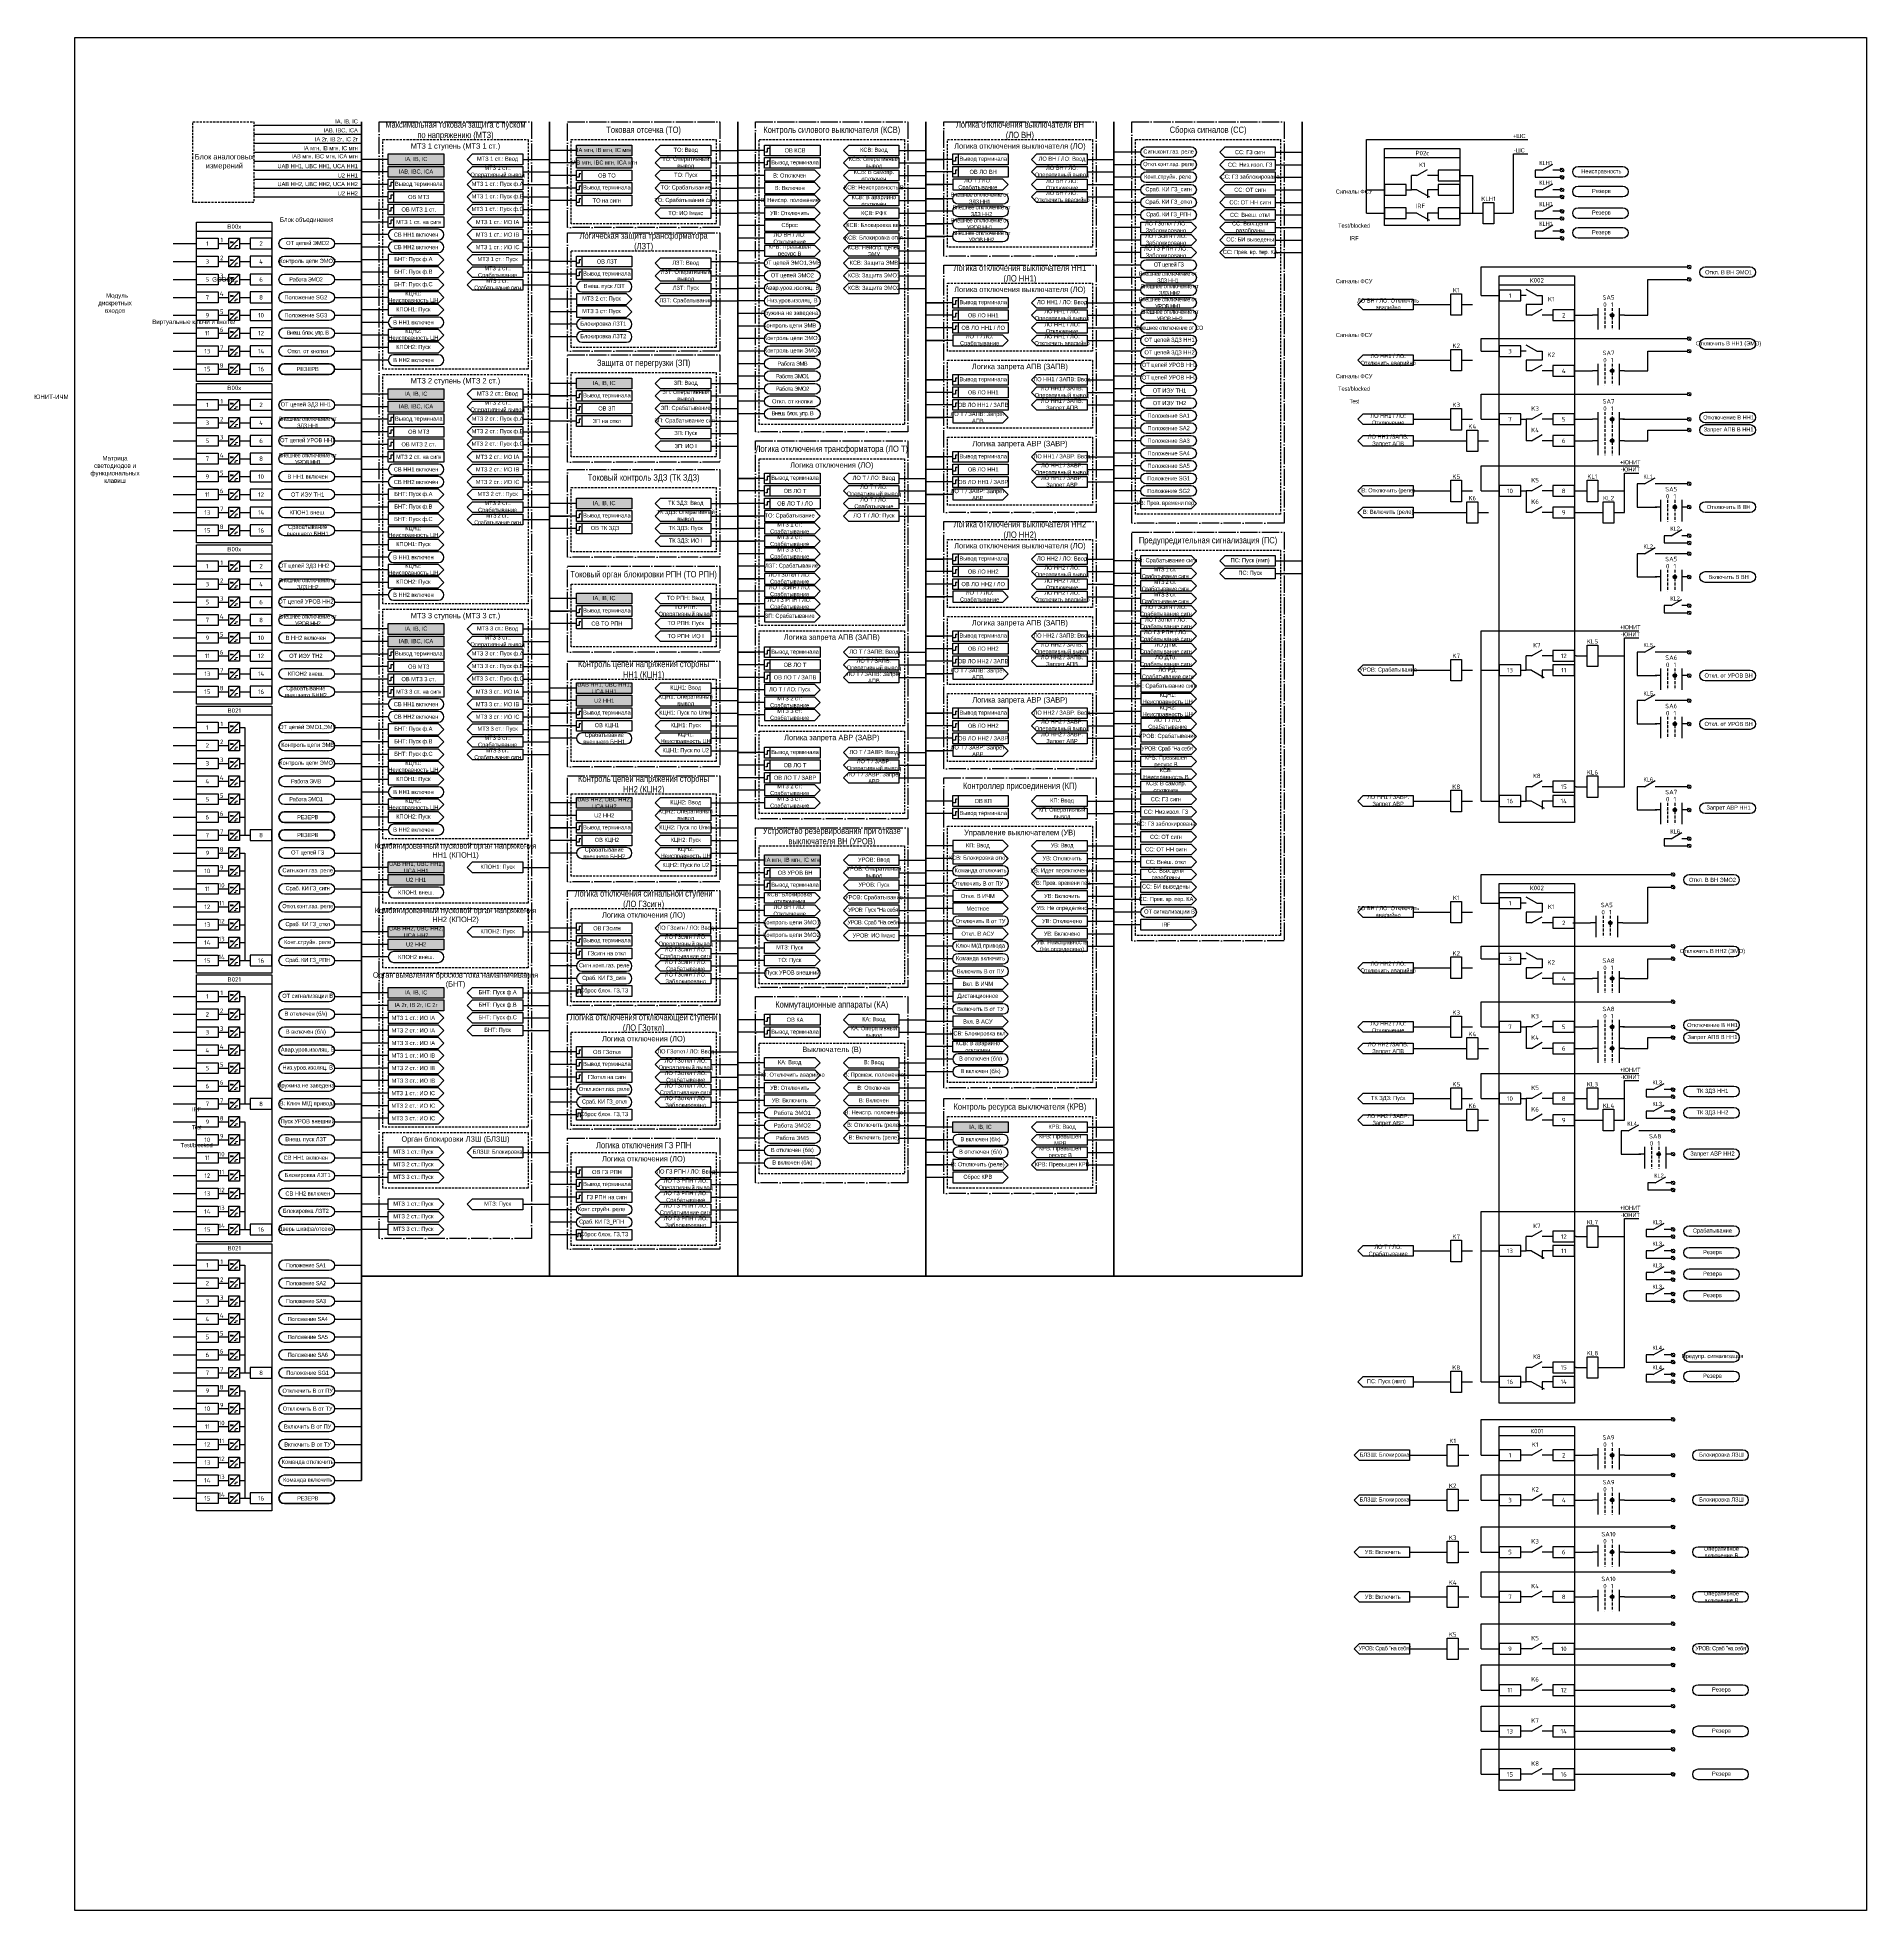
# Model space of a CAD drawing. Header units: millimetres. Extents: x 1657 to 7470, y -558 to 594.
# Drawn here: x 5113 to 6134, y -464 to 581 of the extents above; entities that cross this region are included whole.
import ezdxf
from ezdxf.enums import TextEntityAlignment as Align

# ---------------------------------------------------------------- set-up
doc = ezdxf.new("R2010")
doc.units = ezdxf.units.MM
doc.set_wipeout_variables(frame=1)
for name, pattern in [('ACAD_ISO04W100', [30, 24, -3, 0, -3]), ('HIDDEN', [9.525, 6.35, -3.175]), ('штриховая2', [0.375, 0.25, -0.125])]:
    doc.linetypes.add(name, pattern=pattern)
doc.layers.add('_ОРЗ_0.3', color=7, linetype='Continuous', lineweight=30)
doc.layers.add('TEXT', color=7, linetype='Continuous', lineweight=25)
doc.layers.add('Основная', color=7, linetype='Continuous')
doc.styles.add('2.3_GOST_RD', font='ARIALN.TTF', dxfattribs={"height": 2.3})
doc.styles.add('2.5_Gost_RD', font='ARIALN.TTF', dxfattribs={"height": 2.5})
doc.styles.add('2.5_ISOCPEUR', font='isocpeur.ttf', dxfattribs={"width": 0.9, "height": 2.5})
doc.styles.add('2.5_ISOCPEUR_1', font='isocpeur.ttf', dxfattribs={"height": 2.5})
doc.styles.add('3.5_Gost_RD', font='ARIALN.TTF', dxfattribs={"height": 3.5})

# ---------------------------------------------------------------- blocks, each defined once
blk = doc.blocks.new('*U42')
at = {"layer": 'Основная', "color": 0}
for p, q in [((0, 0), (2, 0)), ((2, 0), (40, 0)), ((40, 0), (42, 0))]:
    blk.add_line(p, q, dxfattribs=at)
blk = doc.blocks.new('*U55')
at = {"lineweight": 13, "ltscale": 0.25}
blk.add_line((20.2, 1.2), (20.2, 0.3), dxfattribs=at)
for points in [[(0, 3), (12, 3), (12, -3), (0, -3)], [(18, 3), (24, 3), (24, -3), (18, -3)]]:
    blk.add_lwpolyline(points, close=True)
blk.add_lwpolyline([(20.2, 0.8), (19.2, 1.2), (19.2, 0.3), (20.2, 0.8)], dxfattribs=at)
at = {"lineweight": 13, "flags": 128}
for points in [[(19.5, 1.5, 0, 0, 0), (19.5, 2, 0.25, 0, 0), (19.5, 2.5, 0, 0, 0)], [(20, 1.5, 0, 0, 0), (20, 2, 0.25, 0, 0), (20, 2.5, 0, 0, 0)]]:
    blk.add_lwpolyline(points, format="xyseb", dxfattribs=at)
at = {"layer": 'Основная', "color": 0}
blk.add_line((12, 0), (18, 0), dxfattribs=at)
at = {"layer": 'Основная', "ltscale": 0.25}
blk.add_line((24, 3), (18, -3), dxfattribs=at)
at = {"layer": 'Основная', "color": 0, "lineweight": 13}
blk.add_line((18.7, 0.8), (20.7, 0.8), dxfattribs=at)
for p, q in [((21, -2), (22, -2)), ((22, -1), (23, -1)), ((22, -2), (22, -1))]:
    blk.add_line(p, q, dxfattribs=at).dxf.unprotected_set("ltscale", 0)
at = {"layer": 'Основная', "style": '2.5_ISOCPEUR'}
for tag, p in [('ОУ', (3, 6)), ('В', (6, 0)), ('K', (14, 2))]:
    blk.add_attdef(tag, text='', height=2.5, dxfattribs=at).set_placement(p, align=Align.MIDDLE_CENTER)
blk = doc.blocks.new('*U53')
blk.add_lwpolyline([(0, 3), (-12, 3), (-12, -3), (0, -3)], close=True)
at = {"layer": 'Основная', "style": '2.5_ISOCPEUR'}
for tag, p in [('ОУ', (-7, 10)), ('В', (-6, 0))]:
    blk.add_attdef(tag, text='', height=2.5, dxfattribs=at).set_placement(p, align=Align.MIDDLE_CENTER)
blk = doc.blocks.new('*U95')
at = {"layer": 'Основная', "color": 0}
blk.add_line((0, 0), (7, -4), dxfattribs=at)
at = {"layer": 'Основная', "ltscale": 0.35}
blk.add_line((6, 0), (6, -4.5), dxfattribs=at)
blk = doc.blocks.new('*U103')
blk.add_lwpolyline([(0, 3), (-12, 3), (-12, -3), (0, -3)], close=True)
at = {"layer": 'Основная', "color": 0}
for p, q in [((-24, 0), (-27, 0)), ((-12, 0), (-18, 0))]:
    blk.add_line(p, q, dxfattribs=at)
at = {"ltscale": 0.25}
blk.add_blockref('*U95', (-24, 0), dxfattribs=at)
at = {"layer": 'Основная', "style": '2.5_ISOCPEUR'}
for tag, p in [('ОУ', (-22, 4)), ('K', (-21, 6)), ('В', (-6, 0))]:
    blk.add_attdef(tag, text='', height=2.5, dxfattribs=at).set_placement(p, align=Align.MIDDLE_CENTER)
blk = doc.blocks.new('SPEC_COS_H')
at = {"layer": 'Основная', "color": 0}
blk.add_line((0, 0), (6, 3.4), dxfattribs=at)
blk = doc.blocks.new('*U107')
blk.add_lwpolyline([(0, 3), (-12, 3), (-12, -3), (0, -3)], close=True)
at = {"layer": 'Основная', "color": 0}
for p, q in [((-24, 0), (-27, 0)), ((-12, 0), (-18, 0))]:
    blk.add_line(p, q, dxfattribs=at)
at = {"ltscale": 0.25}
blk.add_blockref('SPEC_COS_H', (-24, 0), dxfattribs=at)
at = {"layer": 'Основная', "style": '2.5_ISOCPEUR'}
for tag, p in [('ОУ', (-21, 6)), ('K', (-21, 6)), ('В', (-6, 0))]:
    blk.add_attdef(tag, text='', height=2.5, dxfattribs=at).set_placement(p, align=Align.MIDDLE_CENTER)
blk = doc.blocks.new('*U110')
at = {"layer": 'Основная', "color": 0}
for p, q in [((-9, 0), (-3, 0)), ((3, 0), (9, 0))]:
    blk.add_line(p, q, dxfattribs=at)
at = {"layer": 'Основная'}
blk.add_lwpolyline([(-3, 6), (3, 6), (3, -6), (-3, -6)], close=True, dxfattribs=at)
at = {"layer": 'Основная', "style": '2.5_ISOCPEUR'}
for tag, p in [('ОУ', (0, 8)), ('В2', (-7, -2)), ('В1', (7, -2))]:
    blk.add_attdef(tag, text='', height=2.5, dxfattribs=at).set_placement(p, align=Align.MIDDLE_CENTER)
blk = doc.blocks.new('*U248')
at = {"layer": 'Основная', "ltscale": 0.25}
blk.add_circle((0, 0), 1, dxfattribs=at)
blk = doc.blocks.new('*U109')
at = {"layer": 'Основная', "style": '2.5_ISOCPEUR'}
for tag, p in [('ОУ', (0, 4)), ('В', (0, -3))]:
    blk.add_attdef(tag, text='', height=2.5, dxfattribs=at).set_placement(p, align=Align.MIDDLE_CENTER)
at = {"ltscale": 0.25}
blk.add_blockref('*U248', (0, 0), dxfattribs=at)
at = {"layer": 'Основная', "ltscale": 0.25}
blk.add_line((1, -1), (-1, 1), dxfattribs=at)
blk = doc.blocks.new('*U106')
blk.add_lwpolyline([(0, 3), (-12, 3), (-12, -3), (0, -3)], close=True)
at = {"layer": 'Основная', "color": 0}
for p, q in [((-24, 0), (-27, 0)), ((-12, 0), (-18, 0))]:
    blk.add_line(p, q, dxfattribs=at)
at = {"ltscale": 0.25}
blk.add_blockref('SPEC_COS_H', (-24, 0), dxfattribs=at)
at = {"layer": 'Основная', "style": '2.5_ISOCPEUR'}
for tag, p in [('ОУ', (-13, 9)), ('K', (-13, 9)), ('В', (-6, 0))]:
    blk.add_attdef(tag, text='', height=2.5, dxfattribs=at).set_placement(p, align=Align.MIDDLE_CENTER)
blk = doc.blocks.new('*U54')
blk.add_lwpolyline([(0, 3), (-12, 3), (-12, -3), (0, -3)], close=True)
at = {"layer": 'Основная', "color": 0}
for p, q in [((-24, 0), (-27, 0)), ((-12, 0), (-18, 0))]:
    blk.add_line(p, q, dxfattribs=at)
at = {"ltscale": 0.25}
blk.add_blockref('SPEC_COS_H', (-24, 0), dxfattribs=at)
at = {"layer": 'Основная', "style": '2.5_ISOCPEUR'}
for tag, p in [('ОУ', (-22, 6)), ('K', (-21, 6)), ('В', (-6, 0))]:
    blk.add_attdef(tag, text='', height=2.5, dxfattribs=at).set_placement(p, align=Align.MIDDLE_CENTER)
blk = doc.blocks.new('*U108')
at = {"ltscale": 0.35}
h = blk.add_hatch(color=256, dxfattribs=at)
edge = h.paths.add_edge_path()
edge.add_arc((-2, 0), 0.01, 0, 360)
h = blk.add_hatch(color=256, dxfattribs=at)
edge = h.paths.add_edge_path()
edge.add_arc((2, 0), 1, 0, 360)
at = {"layer": 'Основная', "color": 0}
for p, q in [((-6, 0), (-9, 0)), ((-6, 4), (-6, -8)), ((6, 4), (6, -8)), ((9, 0), (6, 0))]:
    blk.add_line(p, q, dxfattribs=at)
at = {"layer": 'Основная', "color": 0, "linetype": 'HIDDEN', "ltscale": 0.25}
for p, q in [((-2, 4), (-2, -8)), ((2, 4), (2, -8))]:
    blk.add_line(p, q, dxfattribs=at)
at = {"layer": 'Основная', "ltscale": 0.35}
for centre, radius in [((-2, 0), 0.01), ((2, 0), 1)]:
    blk.add_circle(centre, radius, dxfattribs=at)
at = {"layer": 'Основная', "style": '2.5_ISOCPEUR'}
for tag, p in [('ОУ', (0, 10)), ('ОП1', (-2, 6)), ('ОП2', (2, 6)), ('В1', (-9, -2)), ('В2', (9, -2))]:
    blk.add_attdef(tag, text='', height=2.5, dxfattribs=at).set_placement(p, align=Align.MIDDLE_CENTER)

msp = doc.modelspace()

# ---------------------------------------------------------------- hatches: boundary and pattern name
at = {"ltscale": 100, "true_color": 0xf7941d}
h = msp.add_hatch(color=30, dxfattribs=at)
h.dxf.hatch_style = 1
h.paths.add_polyline_path([(5309, 516), (5340, 516), (5340, 510), (5309, 510)])
h = msp.add_hatch(color=30, dxfattribs=at)
h.dxf.hatch_style = 1
h.paths.add_polyline_path([(5414, 521), (5445, 521), (5445, 515), (5414, 515)])
h = msp.add_hatch(color=30, dxfattribs=at)
h.dxf.hatch_style = 1
h.paths.add_polyline_path([(5414, 514), (5445, 514), (5445, 508), (5414, 508)])
h = msp.add_hatch(color=30, dxfattribs=at)
h.dxf.hatch_style = 1
h.paths.add_polyline_path([(5309, 509), (5340, 509), (5340, 503), (5309, 503)])
h = msp.add_hatch(color=30, dxfattribs=at)
h.dxf.hatch_style = 1
h.paths.add_polyline_path([(5414, 391), (5445, 391), (5445, 385), (5414, 385)])
h = msp.add_hatch(color=30, dxfattribs=at)
h.dxf.hatch_style = 1
h.paths.add_polyline_path([(5309, 385), (5340, 385), (5340, 379), (5309, 379)])
h = msp.add_hatch(color=30, dxfattribs=at)
h.dxf.hatch_style = 1
h.paths.add_polyline_path([(5309, 378), (5340, 378), (5340, 372), (5309, 372)])
h = msp.add_hatch(color=30, dxfattribs=at)
h.dxf.hatch_style = 1
h.paths.add_polyline_path([(5414, 324), (5445, 324), (5445, 318), (5414, 318)])
h = msp.add_hatch(color=30, dxfattribs=at)
h.dxf.hatch_style = 1
h.paths.add_polyline_path([(5414, 271), (5445, 271), (5445, 265), (5414, 265)])
h = msp.add_hatch(color=30, dxfattribs=at)
h.dxf.hatch_style = 1
h.paths.add_polyline_path([(5309, 254), (5340, 254), (5340, 248), (5309, 248)])
h = msp.add_hatch(color=30, dxfattribs=at)
h.dxf.hatch_style = 1
h.paths.add_polyline_path([(5309, 247), (5340, 247), (5340, 241), (5309, 241)])
h = msp.add_hatch(color=30, dxfattribs=at)
h.dxf.hatch_style = 1
h.paths.add_polyline_path([(5414, 221), (5445, 221), (5445, 215), (5414, 215)])
h = msp.add_hatch(color=30, dxfattribs=at)
h.dxf.hatch_style = 1
h.paths.add_polyline_path([(5414, 214), (5445, 214), (5445, 208), (5414, 208)])
h = msp.add_hatch(color=30, dxfattribs=at)
h.dxf.hatch_style = 1
h.paths.add_polyline_path([(5414, 214), (5445, 214), (5445, 208), (5414, 208)])
h = msp.add_hatch(color=30, dxfattribs=at)
h.dxf.hatch_style = 1
h.paths.add_polyline_path([(5414, 157), (5445, 157), (5445, 151), (5414, 151)])
h = msp.add_hatch(color=30, dxfattribs=at)
h.dxf.hatch_style = 1
h.paths.add_polyline_path([(5309, 121), (5340, 121), (5340, 115), (5309, 115)])
h = msp.add_hatch(color=30, dxfattribs=at)
h.dxf.hatch_style = 1
h.paths.add_polyline_path([(5519, 125), (5550, 125), (5550, 119), (5519, 119)])
h = msp.add_hatch(color=30, dxfattribs=at)
h.dxf.hatch_style = 1
h.paths.add_polyline_path([(5309, 114), (5340, 114), (5340, 108), (5309, 108)])
h = msp.add_hatch(color=30, dxfattribs=at)
h.dxf.hatch_style = 1
h.paths.add_polyline_path([(5309, 85), (5340, 85), (5340, 79), (5309, 79)])
h = msp.add_hatch(color=30, dxfattribs=at)
h.dxf.hatch_style = 1
h.paths.add_polyline_path([(5309, 78), (5340, 78), (5340, 72), (5309, 72)])
h = msp.add_hatch(color=30, dxfattribs=at)
h.dxf.hatch_style = 1
h.paths.add_polyline_path([(5309, 51), (5340, 51), (5340, 45), (5309, 45)])
h = msp.add_hatch(color=30, dxfattribs=at)
h.dxf.hatch_style = 1
h.paths.add_polyline_path([(5309, 44), (5340, 44), (5340, 38), (5309, 38)])
h = msp.add_hatch(color=30, dxfattribs=at)
h.dxf.hatch_style = 1
h.paths.add_polyline_path([(5624, -24), (5655, -24), (5655, -30), (5624, -30)])

# ---------------------------------------------------------------- linework, layer by layer
at = {"lineweight": 100, "ltscale": 100}
for p, q in [((5294, 534), (5294, -224)), ((5399, 534), (5399, -110)), ((5504, 534), (5504, -110)), ((5609, 534), (5609, -110)), ((5714, 534), (5714, -110)), ((5819, 534), (5819, -110)), ((5294, -110), (5819, -110))]:
    msp.add_line(p, q, dxfattribs=at)
at = {"ltscale": 100}
for p, q in [((5234, 532), (5294, 532)), ((5234, 527), (5294, 527)), ((5855, 483), (5855, 524)), ((5855, 524), (5945, 524)), ((5234, 522), (5294, 522)), ((5234, 517), (5294, 517)), ((5309, 513), (5294, 513)), ((5384, 513), (5399, 513)), ((5414, 518), (5399, 518)), ((5489, 518), (5504, 518)), ((5519, 518), (5504, 518)), ((5566, 521), (5594, 521)), ((5594, 515), (5566, 515)), ((5566, 514), (5594, 514)), ((5594, 518), (5609, 518)), ((5624, 513), (5609, 513)), ((5609, 513), (5619, 513)), ((5699, 513), (5714, 513)), ((5729, 517), (5714, 517)), ((5804, 517), (5819, 517)), ((5937, 483), (5937, 516)), ((5937, 516), (5945, 516)), ((5234, 512), (5294, 512)), ((5234, 507), (5294, 507)), ((5234, 502), (5294, 502)), ((5309, 506), (5294, 506)), ((5384, 506), (5399, 506)), ((5414, 511), (5399, 511)), ((5414, 504), (5399, 504)), ((5489, 511), (5504, 511)), ((5489, 504), (5504, 504)), ((5519, 511), (5504, 511)), ((5519, 504), (5504, 504)), ((5566, 507), (5594, 507)), ((5594, 511), (5609, 511)), ((5594, 504), (5609, 504)), ((5624, 506), (5609, 506)), ((5699, 506), (5714, 506)), ((5729, 510), (5714, 510)), ((5729, 503), (5714, 503)), ((5804, 510), (5819, 510)), ((5804, 503), (5819, 503)), ((5880, 496), (5880, 504)), ((5914, 504), (5914, 483)), ((5953, 507), (5949, 507)), ((5949, 507), (5949, 503)), ((5234, 497), (5294, 497)), ((5234, 492), (5294, 492)), ((5309, 499), (5294, 499)), ((5309, 492), (5294, 492)), ((5384, 499), (5399, 499)), ((5384, 492), (5399, 492)), ((5414, 497), (5399, 497)), ((5489, 497), (5504, 497)), ((5519, 497), (5504, 497)), ((5594, 501), (5566, 501)), ((5566, 500), (5594, 500)), ((5594, 494), (5566, 494)), ((5594, 497), (5609, 497)), ((5624, 499), (5609, 499)), ((5609, 499), (5619, 499)), ((5699, 499), (5714, 499)), ((5699, 492), (5714, 492)), ((5729, 496), (5714, 496)), ((5804, 496), (5819, 496)), ((5877, 496), (5880, 496)), ((5953, 496), (5949, 496)), ((5949, 496), (5949, 492)), ((5309, 485), (5294, 485)), ((5384, 485), (5399, 485)), ((5414, 490), (5399, 490)), ((5489, 490), (5504, 490)), ((5489, 483), (5504, 483)), ((5519, 490), (5504, 490)), ((5519, 483), (5504, 483)), ((5594, 487), (5566, 487)), ((5594, 490), (5609, 490)), ((5594, 483), (5609, 483)), ((5624, 491), (5609, 491)), ((5609, 491), (5619, 491)), ((5624, 484), (5609, 484)), ((5729, 489), (5714, 489)), ((5729, 482), (5714, 482)), ((5804, 489), (5819, 489)), ((5804, 482), (5819, 482)), ((5927.5, 483), (5936.5, 483)), ((5953, 484), (5949, 484)), ((5949, 484), (5949, 480)), ((5309, 478), (5294, 478)), ((5309, 471), (5294, 471)), ((5384, 478), (5399, 478)), ((5384, 471), (5399, 471)), ((5519, 476), (5504, 476)), ((5594, 480), (5566, 480)), ((5594, 473), (5566, 473)), ((5594, 476), (5609, 476)), ((5624, 477), (5609, 477)), ((5609, 477), (5619, 477)), ((5729, 475), (5714, 475)), ((5804, 475), (5819, 475)), ((5953, 473), (5949, 473)), ((5949, 473), (5949, 469)), ((5279, 466), (5294, 466)), ((5309, 464), (5294, 464)), ((5384, 464), (5399, 464)), ((5519, 469), (5504, 469)), ((5519, 462), (5504, 462)), ((5594, 466), (5566, 466)), ((5594, 469), (5609, 469)), ((5594, 462), (5609, 462)), ((5624, 470), (5609, 470)), ((5609, 470), (5619, 470)), ((5729, 468), (5714, 468)), ((5729, 461), (5714, 461)), ((5804, 468), (5819, 468)), ((5804, 461), (5819, 461)), ((5279, 456), (5294, 456)), ((5309, 457), (5294, 457)), ((5309, 450), (5294, 450)), ((5384, 457), (5399, 457)), ((5384, 450), (5399, 450)), ((5414, 456), (5399, 456)), ((5489, 456), (5504, 456)), ((5519, 455), (5504, 455)), ((5594, 459), (5566, 459)), ((5594, 452), (5566, 452)), ((5594, 455), (5609, 455)), ((5729, 454), (5714, 454)), ((5279, 446), (5294, 446)), ((5309, 443), (5294, 443)), ((5384, 443), (5399, 443)), ((5414, 449), (5399, 449)), ((5414, 442), (5399, 442)), ((5489, 448), (5504, 448)), ((5489, 441), (5504, 441)), ((5519, 448), (5504, 448)), ((5519, 441), (5504, 441)), ((5594, 445), (5566, 445)), ((5594, 448), (5609, 448)), ((5594, 441), (5609, 441)), ((5729, 447), (5714, 447)), ((5729, 440), (5714, 440)), ((5279, 436), (5294, 436)), ((5309, 436), (5294, 436)), ((5309, 429), (5294, 429)), ((5414, 435), (5399, 435)), ((5489, 434), (5504, 434)), ((5519, 434), (5504, 434)), ((5594, 438), (5566, 438)), ((5624, 433), (5609, 433)), ((5609, 433), (5619, 433)), ((5699, 433), (5714, 433)), ((5729, 433), (5714, 433)), ((5881, 432), (5896, 432)), ((5953, 432), (5944, 432)), ((5944, 432), (5944, 426)), ((5953, 437), (5953, 432)), ((5279, 426), (5294, 426)), ((5309, 422), (5294, 422)), ((5414, 428), (5399, 428)), ((5414, 421), (5399, 421)), ((5519, 427), (5504, 427)), ((5519, 420), (5504, 420)), ((5624, 426), (5609, 426)), ((5624, 419), (5609, 419)), ((5699, 426), (5714, 426)), ((5699, 419), (5714, 419)), ((5729, 426), (5714, 426)), ((5729, 419), (5714, 419)), ((5279, 416), (5294, 416)), ((5309, 415), (5294, 415)), ((5309, 408), (5294, 408)), ((5414, 414), (5399, 414)), ((5519, 413), (5504, 413)), ((5624, 412), (5609, 412)), ((5609, 412), (5619, 412)), ((5699, 412), (5714, 412)), ((5729, 413), (5714, 413)), ((5279, 406), (5294, 406)), ((5309, 401), (5294, 401)), ((5519, 406), (5504, 406)), ((5519, 399), (5504, 399)), ((5729, 406), (5714, 406)), ((5729, 399), (5714, 399)), ((5881, 401), (5896, 401)), ((5953, 401), (5944, 401)), ((5944, 401), (5944, 395)), ((5953, 406), (5953, 401)), ((5279, 396), (5294, 396)), ((5414, 388), (5399, 388)), ((5489, 388), (5504, 388)), ((5519, 392), (5504, 392)), ((5624, 390), (5609, 390)), ((5609, 390), (5619, 390)), ((5699, 390), (5714, 390)), ((5729, 392), (5714, 392)), ((5309, 382), (5294, 382)), ((5384, 382), (5399, 382)), ((5414, 381), (5399, 381)), ((5399, 381), (5409, 381)), ((5489, 381), (5504, 381)), ((5519, 385), (5504, 385)), ((5519, 378), (5504, 378)), ((5624, 383), (5609, 383)), ((5699, 383), (5714, 383)), ((5729, 385), (5714, 385)), ((5729, 378), (5714, 378)), ((5279, 376), (5294, 376)), ((5279, 366), (5294, 366)), ((5309, 375), (5294, 375)), ((5309, 368), (5294, 368)), ((5384, 375), (5399, 375)), ((5384, 368), (5399, 368)), ((5414, 374), (5399, 374)), ((5414, 367), (5399, 367)), ((5489, 374), (5504, 374)), ((5489, 367), (5504, 367)), ((5519, 371), (5504, 371)), ((5624, 376), (5609, 376)), ((5624, 369), (5609, 369)), ((5609, 369), (5619, 369)), ((5699, 376), (5714, 376)), ((5729, 370), (5714, 370)), ((5881, 368), (5896, 368)), ((5941, 368), (5944, 368)), ((5944, 368), (5944, 356)), ((5279, 356), (5294, 356)), ((5309, 361), (5294, 361)), ((5384, 361), (5399, 361)), ((5461, 363), (5458, 360)), ((5458, 360), (5461, 357)), ((5461, 356), (5458, 353)), ((5461, 363), (5489, 363)), ((5461, 356), (5489, 356)), ((5489, 360), (5504, 360)), ((5729, 363), (5714, 363)), ((5729, 356), (5714, 356)), ((5881, 356), (5905, 356)), ((5279, 346), (5294, 346)), ((5309, 354), (5294, 354)), ((5309, 347), (5294, 347)), ((5384, 354), (5399, 354)), ((5384, 347), (5399, 347)), ((5458, 353), (5461, 350)), ((5489, 353), (5504, 353)), ((5624, 347), (5609, 347)), ((5609, 347), (5619, 347)), ((5699, 347), (5714, 347)), ((5729, 349), (5714, 349)), ((5279, 336), (5294, 336)), ((5309, 340), (5294, 340)), ((5384, 340), (5399, 340)), ((5519, 335), (5504, 335)), ((5504, 335), (5514, 335)), ((5594, 335), (5609, 335)), ((5624, 340), (5609, 340)), ((5699, 340), (5714, 340)), ((5729, 342), (5714, 342)), ((5729, 335), (5714, 335)), ((5999, 316), (5999, 338)), ((5999, 338), (6007, 338)), ((5279, 326), (5294, 326)), ((5309, 333), (5294, 333)), ((5309, 326), (5294, 326)), ((5384, 333), (5399, 333)), ((5384, 326), (5399, 326)), ((5519, 328), (5504, 328)), ((5594, 328), (5609, 328)), ((5624, 333), (5609, 333)), ((5624, 326), (5609, 326)), ((5609, 326), (5619, 326)), ((5699, 333), (5714, 333)), ((5729, 328), (5714, 328)), ((5881, 328), (5896, 328)), ((5941, 328), (5944, 328)), ((5944, 328), (5944, 316)), ((5990, 328), (5999, 328)), ((6010, 332), (6006, 332)), ((5279, 316), (5294, 316)), ((5309, 319), (5294, 319)), ((5384, 319), (5399, 319)), ((5414, 321), (5399, 321)), ((5414, 314), (5399, 314)), ((5399, 314), (5409, 314)), ((5489, 321), (5504, 321)), ((5489, 314), (5504, 314)), ((5519, 321), (5504, 321)), ((5519, 314), (5504, 314)), ((5504, 314), (5514, 314)), ((5594, 321), (5609, 321)), ((5594, 314), (5609, 314)), ((5729, 321), (5714, 321)), ((5881, 316), (5905, 316)), ((5279, 306), (5294, 306)), ((5309, 312), (5294, 312)), ((5309, 305), (5294, 305)), ((5384, 312), (5399, 312)), ((5414, 307), (5399, 307)), ((5461, 310), (5458, 307)), ((5458, 307), (5461, 304)), ((5461, 310), (5489, 310)), ((5489, 307), (5504, 307)), ((5519, 307), (5504, 307)), ((5309, 298), (5294, 298)), ((5461, 303), (5458, 300)), ((5458, 300), (5461, 297)), ((5461, 303), (5489, 303)), ((5489, 300), (5504, 300)), ((5519, 300), (5504, 300)), ((5504, 300), (5514, 300)), ((5519, 293), (5504, 293)), ((6010, 293), (6006, 293)), ((6025, 303), (6021, 303)), ((6021, 303), (6021, 299)), ((5279, 286), (5294, 286)), ((5309, 291), (5294, 291)), ((5309, 284), (5294, 284)), ((5519, 286), (5504, 286)), ((5624, 290), (5609, 290)), ((5609, 290), (5619, 290)), ((5624, 283), (5609, 283)), ((5699, 290), (5714, 290)), ((5699, 283), (5714, 283)), ((5729, 289), (5714, 289)), ((5804, 289), (5819, 289)), ((5279, 276), (5294, 276)), ((5309, 277), (5294, 277)), ((5519, 279), (5504, 279)), ((5504, 279), (5514, 279)), ((5519, 272), (5504, 272)), ((5624, 276), (5609, 276)), ((5699, 276), (5714, 276)), ((5729, 282), (5714, 282)), ((5729, 275), (5714, 275)), ((5804, 282), (5819, 282)), ((5279, 266), (5294, 266)), ((5309, 270), (5294, 270)), ((5414, 268), (5399, 268)), ((5489, 268), (5504, 268)), ((5519, 265), (5504, 265)), ((5504, 265), (5514, 265)), ((5624, 269), (5609, 269)), ((5609, 269), (5619, 269)), ((5699, 269), (5714, 269)), ((5729, 268), (5714, 268)), ((6025, 264), (6021, 264)), ((6021, 264), (6021, 260)), ((5279, 256), (5294, 256)), ((5309, 251), (5294, 251)), ((5384, 251), (5399, 251)), ((5414, 261), (5399, 261)), ((5399, 261), (5409, 261)), ((5414, 254), (5399, 254)), ((5461, 257), (5458, 254)), ((5458, 254), (5461, 251)), ((5461, 257), (5489, 257)), ((5489, 261), (5504, 261)), ((5489, 254), (5504, 254)), ((5519, 258), (5504, 258)), ((5504, 258), (5514, 258)), ((5729, 261), (5714, 261)), ((5729, 254), (5714, 254)), ((5279, 246), (5294, 246)), ((5309, 244), (5294, 244)), ((5384, 244), (5399, 244)), ((5461, 250), (5458, 247)), ((5458, 247), (5461, 244)), ((5461, 250), (5489, 250)), ((5489, 247), (5504, 247)), ((5624, 247), (5609, 247)), ((5609, 247), (5619, 247)), ((5699, 247), (5714, 247)), ((5729, 247), (5714, 247)), ((5999, 163), (5999, 246)), ((5999, 246), (6007, 246)), ((5279, 236), (5294, 236)), ((5309, 237), (5294, 237)), ((5309, 230), (5294, 230)), ((5384, 237), (5399, 237)), ((5384, 230), (5399, 230)), ((5519, 238), (5504, 238)), ((5504, 238), (5514, 238)), ((5519, 231), (5504, 231)), ((5594, 238), (5609, 238)), ((5594, 231), (5609, 231)), ((5624, 240), (5609, 240)), ((5624, 233), (5609, 233)), ((5699, 240), (5714, 240)), ((5699, 233), (5714, 233)), ((5729, 240), (5714, 240)), ((5729, 233), (5714, 233)), ((5944, 228), (5944, 236)), ((5972, 236), (5971, 236)), ((5990, 236), (5999, 236)), ((6010, 238), (6006, 238)), ((5279, 226), (5294, 226)), ((5309, 223), (5294, 223)), ((5384, 223), (5399, 223)), ((5519, 224), (5504, 224)), ((5566, 227), (5563, 224)), ((5563, 224), (5566, 221)), ((5594, 224), (5609, 224)), ((5624, 226), (5609, 226)), ((5609, 226), (5619, 226)), ((5729, 226), (5714, 226)), ((5881, 228), (5896, 228)), ((5941, 228), (5944, 228)), ((5279, 216), (5294, 216)), ((5309, 216), (5294, 216)), ((5309, 209), (5294, 209)), ((5384, 216), (5399, 216)), ((5384, 209), (5399, 209)), ((5414, 218), (5399, 218)), ((5414, 211), (5399, 211)), ((5489, 218), (5504, 218)), ((5489, 211), (5504, 211)), ((5519, 217), (5504, 217)), ((5519, 210), (5504, 210)), ((5729, 219), (5714, 219)), ((5729, 212), (5714, 212)), ((6010, 211), (6006, 211)), ((5309, 202), (5294, 202)), ((5384, 202), (5399, 202)), ((5414, 204), (5399, 204)), ((5399, 204), (5409, 204)), ((5489, 204), (5504, 204)), ((5519, 203), (5504, 203)), ((5624, 204), (5609, 204)), ((5609, 204), (5619, 204)), ((5699, 204), (5714, 204)), ((5729, 205), (5714, 205)), ((5229, 196), (5229, 136)), ((5279, 196), (5294, 196)), ((5309, 195), (5294, 195)), ((5384, 195), (5399, 195)), ((5414, 197), (5399, 197)), ((5414, 190), (5399, 190)), ((5489, 197), (5504, 197)), ((5489, 190), (5504, 190)), ((5624, 197), (5609, 197)), ((5624, 190), (5609, 190)), ((5699, 197), (5714, 197)), ((5699, 190), (5714, 190)), ((5729, 198), (5714, 198)), ((5729, 191), (5714, 191)), ((5279, 186), (5294, 186)), ((5309, 188), (5294, 188)), ((5309, 181), (5294, 181)), ((5384, 188), (5399, 188)), ((5384, 181), (5399, 181)), ((5489, 183), (5504, 183)), ((5519, 182), (5504, 182)), ((5504, 182), (5514, 182)), ((5594, 182), (5609, 182)), ((5624, 183), (5609, 183)), ((5609, 183), (5619, 183)), ((5729, 184), (5714, 184)), ((5279, 176), (5294, 176)), ((5309, 174), (5294, 174)), ((5519, 175), (5504, 175)), ((5519, 168), (5504, 168)), ((5566, 171), (5563, 168)), ((5563, 168), (5566, 165)), ((5594, 175), (5609, 175)), ((5594, 168), (5609, 168)), ((5729, 177), (5714, 177)), ((5729, 170), (5714, 170)), ((5279, 166), (5294, 166)), ((5309, 167), (5294, 167)), ((5309, 160), (5294, 160)), ((5519, 161), (5504, 161)), ((5729, 163), (5714, 163)), ((5944, 155), (5944, 163)), ((5972, 163), (5971, 163)), ((5990, 163), (5999, 163)), ((6010, 163), (6006, 163)), ((5279, 156), (5294, 156)), ((5309, 153), (5294, 153)), ((5414, 154), (5399, 154)), ((5414, 147), (5399, 147)), ((5489, 154), (5504, 154)), ((5489, 147), (5504, 147)), ((5519, 154), (5504, 154)), ((5624, 155), (5609, 155)), ((5624, 148), (5609, 148)), ((5699, 155), (5714, 155)), ((5699, 148), (5714, 148)), ((5729, 156), (5714, 156)), ((5729, 149), (5714, 149)), ((5881, 155), (5896, 155)), ((5941, 155), (5944, 155)), ((5309, 146), (5294, 146)), ((5309, 139), (5294, 139)), ((5414, 140), (5399, 140)), ((5399, 140), (5409, 140)), ((5489, 140), (5504, 140)), ((5729, 142), (5714, 142)), ((5229, 126), (5229, 66)), ((5279, 126), (5294, 126)), ((5414, 133), (5399, 133)), ((5414, 126), (5399, 126)), ((5489, 133), (5504, 133)), ((5489, 126), (5504, 126)), ((5624, 130), (5609, 130)), ((5699, 130), (5714, 130)), ((5729, 135), (5714, 135)), ((5729, 128), (5714, 128)), ((6025, 134), (6021, 134)), ((6021, 134), (6021, 130)), ((5279, 116), (5294, 116)), ((5309, 118), (5294, 118)), ((5384, 118), (5399, 118)), ((5489, 119), (5504, 119)), ((5519, 122), (5504, 122)), ((5519, 115), (5504, 115)), ((5594, 122), (5609, 122)), ((5594, 115), (5609, 115)), ((5624, 123), (5609, 123)), ((5624, 116), (5609, 116)), ((5699, 123), (5714, 123)), ((5699, 116), (5714, 116)), ((5729, 121), (5714, 121)), ((5279, 106), (5294, 106)), ((5309, 111), (5294, 111)), ((5519, 108), (5504, 108)), ((5594, 108), (5609, 108)), ((5624, 109), (5609, 109)), ((5699, 109), (5714, 109)), ((5729, 114), (5714, 114)), ((5729, 107), (5714, 107)), ((5279, 96), (5294, 96)), ((5309, 104), (5294, 104)), ((5519, 101), (5504, 101)), ((5594, 101), (5609, 101)), ((5624, 102), (5609, 102)), ((5624, 95), (5609, 95)), ((5699, 102), (5714, 102)), ((5699, 95), (5714, 95)), ((5729, 100), (5714, 100)), ((5953, 98), (5953, 93)), ((5279, 86), (5294, 86)), ((5414, 84), (5399, 84)), ((5489, 84), (5504, 84)), ((5519, 94), (5504, 94)), ((5519, 87), (5504, 87)), ((5594, 94), (5609, 94)), ((5594, 87), (5609, 87)), ((5624, 88), (5609, 88)), ((5699, 88), (5714, 88)), ((5729, 93), (5714, 93)), ((5729, 86), (5714, 86)), ((5881, 93), (5896, 93)), ((5953, 93), (5944, 93)), ((5944, 93), (5944, 87)), ((5279, 76), (5294, 76)), ((5309, 82), (5294, 82)), ((5309, 75), (5294, 75)), ((5384, 82), (5399, 82)), ((5414, 77), (5399, 77)), ((5489, 77), (5504, 77)), ((5519, 80), (5504, 80)), ((5594, 80), (5609, 80)), ((5624, 81), (5609, 81)), ((5624, 74), (5609, 74)), ((5699, 81), (5714, 81)), ((5699, 74), (5714, 74)), ((5279, 66), (5294, 66)), ((5309, 68), (5294, 68)), ((5414, 70), (5399, 70)), ((5414, 63), (5399, 63)), ((5489, 70), (5504, 70)), ((5489, 63), (5504, 63)), ((5519, 73), (5504, 73)), ((5519, 66), (5504, 66)), ((5624, 67), (5609, 67)), ((5953, 67), (5953, 62)), ((5414, 56), (5399, 56)), ((5489, 56), (5504, 56)), ((5519, 59), (5504, 59)), ((5624, 60), (5609, 60)), ((5624, 53), (5609, 53)), ((5881, 62), (5896, 62)), ((5953, 62), (5944, 62)), ((5944, 62), (5944, 56)), ((5229, 46), (5229, -14)), ((5279, 46), (5294, 46)), ((5309, 48), (5294, 48)), ((5384, 48), (5399, 48)), ((5414, 49), (5399, 49)), ((5624, 46), (5609, 46)), ((5279, 36), (5294, 36)), ((5309, 41), (5294, 41)), ((5309, 34), (5294, 34)), ((5384, 41), (5399, 41)), ((5384, 34), (5399, 34)), ((5519, 33), (5504, 33)), ((5594, 33), (5609, 33)), ((5624, 39), (5609, 39)), ((5624, 32), (5609, 32)), ((5279, 26), (5294, 26)), ((5309, 27), (5294, 27)), ((5384, 27), (5399, 27)), ((5519, 26), (5504, 26)), ((5594, 26), (5609, 26)), ((5624, 25), (5609, 25)), ((5881, 29), (5896, 29)), ((5941, 29), (5944, 29)), ((5944, 29), (5944, 17)), ((5279, 16), (5294, 16)), ((5309, 20), (5294, 20)), ((5309, 13), (5294, 13)), ((5414, 15), (5399, 15)), ((5489, 15), (5504, 15)), ((5624, 18), (5609, 18)), ((5624, 11), (5609, 11)), ((5881, 17), (5905, 17)), ((5279, 6), (5294, 6)), ((5309, 6), (5294, 6)), ((5414, 8), (5399, 8)), ((5414, 1), (5399, 1)), ((5489, 8), (5504, 8)), ((5489, 1), (5504, 1)), ((5519, 9), (5504, 9)), ((5519, 2), (5504, 2)), ((5594, 9), (5609, 9)), ((5594, 2), (5609, 2)), ((5624, 4), (5609, 4)), ((5279, -4), (5294, -4)), ((5309, -1), (5294, -1)), ((5309, -8), (5294, -8)), ((5414, -6), (5399, -6)), ((5489, -6), (5504, -6)), ((5519, -5), (5504, -5)), ((5594, -5), (5609, -5)), ((5999, -23), (5999, -1)), ((5999, -1), (6007, -1)), ((6015, -6), (6011, -6)), ((6011, -6), (6011, -10)), ((5279, -14), (5294, -14)), ((5309, -15), (5294, -15)), ((5414, -13), (5399, -13)), ((5414, -20), (5399, -20)), ((5489, -13), (5504, -13)), ((5519, -12), (5504, -12)), ((5519, -19), (5504, -19)), ((5594, -12), (5609, -12)), ((5594, -19), (5609, -19)), ((5881, -11), (5896, -11)), ((5941, -11), (5944, -11)), ((5944, -11), (5944, -23)), ((5990, -11), (5999, -11)), ((6015, -18), (6011, -18)), ((6011, -18), (6011, -22)), ((5229, -24), (5229, -84)), ((5279, -24), (5294, -24)), ((5309, -22), (5294, -22)), ((5519, -26), (5504, -26)), ((5594, -26), (5609, -26)), ((5624, -27), (5609, -27)), ((5699, -27), (5714, -27)), ((5881, -23), (5905, -23)), ((6001, -29), (5997, -29)), ((5279, -34), (5294, -34)), ((5309, -41), (5294, -41)), ((5384, -41), (5399, -41)), ((5519, -33), (5504, -33)), ((5519, -40), (5504, -40)), ((5594, -33), (5609, -33)), ((5624, -34), (5609, -34)), ((5609, -34), (5619, -34)), ((5624, -41), (5609, -41)), ((5671, -38), (5668, -41)), ((5668, -41), (5671, -44)), ((5671, -38), (5699, -38)), ((5699, -34), (5714, -34)), ((5699, -41), (5714, -41)), ((5279, -44), (5294, -44)), ((5309, -48), (5294, -48)), ((5414, -52), (5399, -52)), ((5489, -52), (5504, -52)), ((5519, -47), (5504, -47)), ((5624, -48), (5609, -48)), ((5609, -48), (5619, -48)), ((5671, -45), (5668, -48)), ((5668, -48), (5671, -51)), ((5671, -45), (5699, -45)), ((5699, -48), (5714, -48)), ((5279, -54), (5294, -54)), ((5309, -55), (5294, -55)), ((5414, -59), (5399, -59)), ((5489, -59), (5504, -59)), ((5624, -55), (5609, -55)), ((6016, -58), (6012, -58)), ((6012, -58), (6012, -62)), ((5279, -64), (5294, -64)), ((5309, -70), (5294, -70)), ((5384, -70), (5399, -70)), ((5414, -66), (5399, -66)), ((5414, -73), (5399, -73)), ((5489, -66), (5504, -66)), ((5489, -73), (5504, -73)), ((5279, -74), (5294, -74)), ((5309, -77), (5294, -77)), ((5414, -80), (5399, -80)), ((5489, -80), (5504, -80)), ((5999, -161), (5999, -78)), ((5999, -78), (6007, -78)), ((5279, -84), (5294, -84)), ((5309, -84), (5294, -84)), ((5414, -87), (5399, -87)), ((5944, -96), (5944, -88)), ((5972, -88), (5971, -88)), ((5990, -88), (5999, -88)), ((6015, -84), (6011, -84)), ((6011, -84), (6011, -88)), ((5229, -104), (5229, -164)), ((5279, -104), (5294, -104)), ((5881, -96), (5896, -96)), ((5941, -96), (5944, -96)), ((6015, -96), (6011, -96)), ((6011, -96), (6011, -100)), ((5279, -114), (5294, -114)), ((6015, -108), (6011, -108)), ((6011, -108), (6011, -112)), ((5279, -124), (5294, -124)), ((6015, -120), (6011, -120)), ((6011, -120), (6011, -124)), ((5279, -134), (5294, -134)), ((5279, -144), (5294, -144)), ((5279, -154), (5294, -154)), ((6015, -154), (6011, -154)), ((6011, -154), (6011, -158)), ((5279, -164), (5294, -164)), ((5944, -169), (5944, -161)), ((5972, -161), (5971, -161)), ((5990, -161), (5999, -161)), ((6015, -165), (6011, -165)), ((6011, -165), (6011, -169)), ((5229, -174), (5229, -234)), ((5279, -174), (5294, -174)), ((5881, -169), (5896, -169)), ((5941, -169), (5944, -169)), ((5279, -184), (5294, -184)), ((5279, -194), (5294, -194)), ((5279, -204), (5294, -204)), ((5279, -214), (5294, -214)), ((5879, -210), (5894, -210)), ((5279, -224), (5294, -224)), ((5879, -235), (5894, -235)), ((5879, -264), (5894, -264)), ((5879, -289), (5894, -289)), ((5879, -318), (5894, -318))]:
    msp.add_line(p, q, dxfattribs=at)
at = {"linetype": 'штриховая2', "ltscale": 5}
for points in [[(5200, 534), (5234, 534), (5234, 489), (5200, 489)], [(5306, 524), (5387, 524), (5387, 396), (5306, 396)], [(5411, 524), (5492, 524), (5492, 477), (5411, 477)], [(5516, 524), (5597, 524), (5597, 365), (5516, 365)], [(5621, 524), (5702, 524), (5702, 464), (5621, 464)], [(5726, 524), (5807, 524), (5807, 315), (5726, 315)], [(5411, 462), (5492, 462), (5492, 408), (5411, 408)], [(5621, 444), (5702, 444), (5702, 406), (5621, 406)], [(5621, 401), (5702, 401), (5702, 363), (5621, 363)], [(5306, 393), (5387, 393), (5387, 265), (5306, 265)], [(5411, 394), (5492, 394), (5492, 347), (5411, 347)], [(5621, 358), (5702, 358), (5702, 320), (5621, 320)], [(5516, 346), (5597, 346), (5597, 253), (5516, 253)], [(5411, 330), (5492, 330), (5492, 294), (5411, 294)], [(5621, 301), (5702, 301), (5702, 263), (5621, 263)], [(5726, 295), (5807, 295), (5807, 80), (5726, 80)], [(5411, 276), (5492, 276), (5492, 241), (5411, 241)], [(5306, 262), (5387, 262), (5387, 134), (5306, 134)], [(5621, 258), (5702, 258), (5702, 220), (5621, 220)], [(5516, 250), (5597, 250), (5597, 197), (5516, 197)], [(5411, 223), (5492, 223), (5492, 177), (5411, 177)], [(5621, 215), (5702, 215), (5702, 177), (5621, 177)], [(5516, 194), (5597, 194), (5597, 148), (5516, 148)], [(5411, 159), (5492, 159), (5492, 113), (5411, 113)], [(5621, 141), (5702, 141), (5702, -2), (5621, -2)], [(5306, 131), (5387, 131), (5387, 98), (5306, 98)], [(5516, 130), (5597, 130), (5597, 53), (5516, 53)], [(5306, 95), (5387, 95), (5387, 62), (5306, 62)], [(5411, 95), (5492, 95), (5492, 43), (5411, 43)], [(5306, 59), (5387, 59), (5387, -27), (5306, -27)], [(5411, 26), (5492, 26), (5492, -26), (5411, -26)], [(5516, 20), (5597, 20), (5597, -53), (5516, -53)], [(5306, -30), (5387, -30), (5387, -61), (5306, -61)], [(5621, -21), (5702, -21), (5702, -61), (5621, -61)], [(5411, -41), (5492, -41), (5492, -93), (5411, -93)]]:
    msp.add_lwpolyline(points, close=True, dxfattribs=at)
at = {"color": 251, "linetype": 'ACAD_ISO04W100', "lineweight": 30, "ltscale": 0.4, "true_color": 0x58595b}
for points in [[(5304, 534), (5389, 534), (5389, -89), (5304, -89)], [(5409, 534), (5494, 534), (5494, 475), (5409, 475)], [(5514, 534), (5599, 534), (5599, 361), (5514, 361)], [(5619, 534), (5704, 534), (5704, 459), (5619, 459)], [(5724, 534), (5809, 534), (5809, 310), (5724, 310)], [(5409, 472), (5494, 472), (5494, 406), (5409, 406)], [(5619, 454), (5704, 454), (5704, 316), (5619, 316)], [(5409, 404), (5494, 404), (5494, 344), (5409, 344)], [(5514, 356), (5599, 356), (5599, 145), (5514, 145)], [(5409, 340), (5494, 340), (5494, 291), (5409, 291)], [(5619, 311), (5704, 311), (5704, 173), (5619, 173)], [(5724, 305), (5809, 305), (5809, 77), (5724, 77)], [(5409, 286), (5494, 286), (5494, 238), (5409, 238)], [(5409, 233), (5494, 233), (5494, 174), (5409, 174)], [(5409, 169), (5494, 169), (5494, 110), (5409, 110)], [(5619, 168), (5704, 168), (5704, -5), (5619, -5)], [(5514, 140), (5599, 140), (5599, 51), (5514, 51)], [(5409, 105), (5494, 105), (5494, 41), (5409, 41)], [(5514, 46), (5599, 46), (5599, -58), (5514, -58)], [(5409, 36), (5494, 36), (5494, -28), (5409, -28)], [(5619, -11), (5704, -11), (5704, -64), (5619, -64)], [(5409, -33), (5494, -33), (5494, -95), (5409, -95)]]:
    msp.add_lwpolyline(points, close=True, dxfattribs=at)
at = {"ltscale": 100}
for points in [[(5309, 516), (5340, 516), (5340, 510), (5309, 510)], [(5384, 516), (5384, 510), (5356, 510), (5353, 513), (5356, 516)], [(5414, 521), (5445, 521), (5445, 515), (5414, 515)], [(5414, 514), (5445, 514), (5445, 508), (5414, 508)], [(5489, 521), (5489, 515), (5461, 515), (5458, 518), (5461, 521)], [(5489, 514), (5489, 508), (5461, 508), (5458, 511), (5461, 514)], [(5519, 521), (5550, 521), (5550, 515), (5519, 515)], [(5519, 521), (5522, 521), (5522, 515), (5519, 515)], [(5519, 514), (5522, 514), (5522, 508), (5519, 508)], [(5519, 514), (5550, 514), (5550, 508), (5519, 508)], [(5624, 516), (5627, 516), (5627, 510), (5624, 510)], [(5624, 516), (5655, 516), (5655, 510), (5624, 510)], [(5309, 509), (5340, 509), (5340, 503), (5309, 503)], [(5309, 502), (5312, 502), (5312, 496), (5309, 496)], [(5309, 502), (5340, 502), (5340, 496), (5309, 496)], [(5384, 509), (5384, 503), (5356, 503), (5353, 506), (5356, 509)], [(5384, 502), (5384, 496), (5356, 496), (5353, 499), (5356, 502)], [(5414, 507), (5417, 507), (5417, 501), (5414, 501)], [(5414, 507), (5445, 507), (5445, 501), (5414, 501)], [(5624, 509), (5627, 509), (5627, 503), (5624, 503)], [(5624, 509), (5655, 509), (5655, 503), (5624, 503)], [(5309, 495), (5312, 495), (5312, 489), (5309, 489)], [(5309, 495), (5340, 495), (5340, 489), (5309, 489)], [(5384, 495), (5384, 489), (5356, 489), (5353, 492), (5356, 495)], [(5414, 500), (5445, 500), (5445, 494), (5414, 494)], [(5414, 500), (5417, 500), (5417, 494), (5414, 494)], [(5414, 493), (5417, 493), (5417, 487), (5414, 487)], [(5414, 493), (5445, 493), (5445, 487), (5414, 487)], [(5309, 488), (5312, 488), (5312, 482), (5309, 482)], [(5309, 488), (5340, 488), (5340, 482), (5309, 482)], [(5309, 481), (5312, 481), (5312, 475), (5309, 475)], [(5309, 481), (5340, 481), (5340, 475), (5309, 475)], [(5384, 488), (5384, 482), (5356, 482), (5353, 485), (5356, 488)], [(5384, 481), (5384, 475), (5356, 475), (5353, 478), (5356, 481)], [(5384, 474), (5384, 468), (5356, 468), (5353, 471), (5356, 474)], [(5384, 467), (5384, 461), (5356, 461), (5353, 464), (5356, 467)], [(5384, 460), (5384, 454), (5356, 454), (5353, 457), (5356, 460)], [(5384, 453), (5384, 447), (5356, 447), (5353, 450), (5356, 453)], [(5414, 459), (5417, 459), (5417, 453), (5414, 453)], [(5414, 459), (5445, 459), (5445, 453), (5414, 453)], [(5414, 452), (5417, 452), (5417, 446), (5414, 446)], [(5414, 452), (5445, 452), (5445, 446), (5414, 446)], [(5384, 446), (5384, 440), (5356, 440), (5353, 443), (5356, 446)], [(5624, 436), (5627, 436), (5627, 430), (5624, 430)], [(5624, 436), (5655, 436), (5655, 430), (5624, 430)], [(5624, 429), (5627, 429), (5627, 423), (5624, 423)], [(5624, 429), (5655, 429), (5655, 423), (5624, 423)], [(5624, 422), (5627, 422), (5627, 416), (5624, 416)], [(5624, 422), (5655, 422), (5655, 416), (5624, 416)], [(5414, 391), (5445, 391), (5445, 385), (5414, 385)], [(5624, 393), (5627, 393), (5627, 387), (5624, 387)], [(5624, 393), (5655, 393), (5655, 387), (5624, 387)], [(5309, 385), (5340, 385), (5340, 379), (5309, 379)], [(5309, 378), (5340, 378), (5340, 372), (5309, 372)], [(5384, 385), (5384, 379), (5356, 379), (5353, 382), (5356, 385)], [(5384, 378), (5384, 372), (5356, 372), (5353, 375), (5356, 378)], [(5414, 384), (5417, 384), (5417, 378), (5414, 378)], [(5414, 384), (5445, 384), (5445, 378), (5414, 378)], [(5414, 377), (5417, 377), (5417, 371), (5414, 371)], [(5414, 377), (5445, 377), (5445, 371), (5414, 371)], [(5461, 377), (5489, 377), (5489, 371), (5461, 371), (5458, 374)], [(5624, 386), (5627, 386), (5627, 380), (5624, 380)], [(5624, 386), (5655, 386), (5655, 380), (5624, 380)], [(5624, 379), (5627, 379), (5627, 373), (5624, 373)], [(5624, 379), (5655, 379), (5655, 373), (5624, 373)], [(5309, 371), (5312, 371), (5312, 365), (5309, 365)], [(5309, 371), (5340, 371), (5340, 365), (5309, 365)], [(5384, 371), (5384, 365), (5356, 365), (5353, 368), (5356, 371)], [(5414, 370), (5417, 370), (5417, 364), (5414, 364)], [(5414, 370), (5445, 370), (5445, 364), (5414, 364)], [(5461, 370), (5489, 370), (5489, 364), (5461, 364), (5458, 367)], [(5309, 364), (5312, 364), (5312, 358), (5309, 358)], [(5309, 364), (5340, 364), (5340, 358), (5309, 358)], [(5309, 357), (5312, 357), (5312, 351), (5309, 351)], [(5309, 357), (5340, 357), (5340, 351), (5309, 351)], [(5384, 364), (5384, 358), (5356, 358), (5353, 361), (5356, 364)], [(5384, 357), (5384, 351), (5356, 351), (5353, 354), (5356, 357)], [(5309, 350), (5312, 350), (5312, 344), (5309, 344)], [(5309, 350), (5340, 350), (5340, 344), (5309, 344)], [(5384, 350), (5384, 344), (5356, 344), (5353, 347), (5356, 350)], [(5624, 350), (5627, 350), (5627, 344), (5624, 344)], [(5624, 350), (5655, 350), (5655, 344), (5624, 344)], [(5384, 343), (5384, 337), (5356, 337), (5353, 340), (5356, 343)], [(5384, 336), (5384, 330), (5356, 330), (5353, 333), (5356, 336)], [(5519, 338), (5522, 338), (5522, 332), (5519, 332)], [(5519, 338), (5550, 338), (5550, 332), (5519, 332)], [(5624, 343), (5627, 343), (5627, 337), (5624, 337)], [(5624, 343), (5655, 343), (5655, 337), (5624, 337)], [(5624, 336), (5627, 336), (5627, 330), (5624, 330)], [(5624, 336), (5655, 336), (5655, 330), (5624, 330)], [(5384, 329), (5384, 323), (5356, 323), (5353, 326), (5356, 329)], [(5414, 324), (5445, 324), (5445, 318), (5414, 318)], [(5519, 331), (5522, 331), (5522, 325), (5519, 325)], [(5519, 331), (5550, 331), (5550, 325), (5519, 325)], [(5519, 324), (5522, 324), (5522, 318), (5519, 318)], [(5519, 324), (5550, 324), (5550, 318), (5519, 318)], [(5384, 322), (5384, 316), (5356, 316), (5353, 319), (5356, 322)], [(5384, 315), (5384, 309), (5356, 309), (5353, 312), (5356, 315)], [(5414, 317), (5417, 317), (5417, 311), (5414, 311)], [(5414, 317), (5445, 317), (5445, 311), (5414, 311)], [(5414, 310), (5417, 310), (5417, 304), (5414, 304)], [(5414, 310), (5445, 310), (5445, 304), (5414, 304)], [(5624, 293), (5627, 293), (5627, 287), (5624, 287)], [(5624, 293), (5655, 293), (5655, 287), (5624, 287)], [(5624, 286), (5627, 286), (5627, 280), (5624, 280)], [(5624, 286), (5655, 286), (5655, 280), (5624, 280)], [(5624, 279), (5627, 279), (5627, 273), (5624, 273)], [(5624, 279), (5655, 279), (5655, 273), (5624, 273)], [(5414, 271), (5445, 271), (5445, 265), (5414, 265)], [(5414, 264), (5417, 264), (5417, 258), (5414, 258)], [(5414, 264), (5445, 264), (5445, 258), (5414, 258)], [(5309, 254), (5340, 254), (5340, 248), (5309, 248)], [(5384, 254), (5384, 248), (5356, 248), (5353, 251), (5356, 254)], [(5414, 257), (5417, 257), (5417, 251), (5414, 251)], [(5414, 257), (5445, 257), (5445, 251), (5414, 251)], [(5309, 247), (5340, 247), (5340, 241), (5309, 241)], [(5384, 247), (5384, 241), (5356, 241), (5353, 244), (5356, 247)], [(5519, 241), (5522, 241), (5522, 235), (5519, 235)], [(5519, 241), (5550, 241), (5550, 235), (5519, 235)], [(5624, 250), (5627, 250), (5627, 244), (5624, 244)], [(5624, 250), (5655, 250), (5655, 244), (5624, 244)], [(5624, 243), (5627, 243), (5627, 237), (5624, 237)], [(5624, 243), (5655, 243), (5655, 237), (5624, 237)], [(5309, 240), (5312, 240), (5312, 234), (5309, 234)], [(5309, 240), (5340, 240), (5340, 234), (5309, 234)], [(5309, 233), (5312, 233), (5312, 227), (5309, 227)], [(5309, 233), (5340, 233), (5340, 227), (5309, 227)], [(5384, 240), (5384, 234), (5356, 234), (5353, 237), (5356, 240)], [(5384, 233), (5384, 227), (5356, 227), (5353, 230), (5356, 233)], [(5519, 234), (5522, 234), (5522, 228), (5519, 228)], [(5519, 234), (5550, 234), (5550, 228), (5519, 228)], [(5624, 236), (5627, 236), (5627, 230), (5624, 230)], [(5624, 236), (5655, 236), (5655, 230), (5624, 230)], [(5853, 231), (5881, 231), (5881, 225), (5853, 225), (5850, 228)], [(5309, 226), (5312, 226), (5312, 220), (5309, 220)], [(5309, 226), (5340, 226), (5340, 220), (5309, 220)], [(5384, 226), (5384, 220), (5356, 220), (5353, 223), (5356, 226)], [(5414, 221), (5445, 221), (5445, 215), (5414, 215)], [(5519, 227), (5522, 227), (5522, 221), (5519, 221)], [(5519, 227), (5550, 227), (5550, 221), (5519, 221)], [(5309, 219), (5312, 219), (5312, 213), (5309, 213)], [(5309, 219), (5340, 219), (5340, 213), (5309, 213)], [(5384, 219), (5384, 213), (5356, 213), (5353, 216), (5356, 219)], [(5384, 212), (5384, 206), (5356, 206), (5353, 209), (5356, 212)], [(5414, 214), (5445, 214), (5445, 208), (5414, 208)], [(5384, 205), (5384, 199), (5356, 199), (5353, 202), (5356, 205)], [(5414, 207), (5417, 207), (5417, 201), (5414, 201)], [(5414, 207), (5445, 207), (5445, 201), (5414, 201)], [(5414, 200), (5417, 200), (5417, 194), (5414, 194)], [(5414, 200), (5445, 200), (5445, 194), (5414, 194)], [(5624, 207), (5627, 207), (5627, 201), (5624, 201)], [(5624, 207), (5655, 207), (5655, 201), (5624, 201)], [(5624, 200), (5627, 200), (5627, 194), (5624, 194)], [(5624, 200), (5655, 200), (5655, 194), (5624, 194)], [(5384, 198), (5384, 192), (5356, 192), (5353, 195), (5356, 198)], [(5384, 191), (5384, 185), (5356, 185), (5353, 188), (5356, 191)], [(5624, 193), (5627, 193), (5627, 187), (5624, 187)], [(5624, 193), (5655, 193), (5655, 187), (5624, 187)], [(5384, 184), (5384, 178), (5356, 178), (5353, 181), (5356, 184)], [(5519, 185), (5522, 185), (5522, 179), (5519, 179)], [(5519, 185), (5550, 185), (5550, 179), (5519, 179)], [(5519, 178), (5522, 178), (5522, 172), (5519, 172)], [(5519, 178), (5550, 178), (5550, 172), (5519, 172)], [(5519, 171), (5522, 171), (5522, 165), (5519, 165)], [(5519, 171), (5550, 171), (5550, 165), (5519, 165)], [(5414, 157), (5445, 157), (5445, 151), (5414, 151)], [(5624, 158), (5655, 158), (5655, 152), (5624, 152)], [(5624, 158), (5627, 158), (5627, 152), (5624, 152)], [(5414, 150), (5445, 150), (5445, 144), (5414, 144)], [(5624, 151), (5655, 151), (5655, 145), (5624, 145)], [(5624, 151), (5627, 151), (5627, 145), (5624, 145)], [(5414, 143), (5417, 143), (5417, 137), (5414, 137)], [(5414, 143), (5445, 143), (5445, 137), (5414, 137)], [(5414, 136), (5417, 136), (5417, 130), (5414, 130)], [(5414, 136), (5445, 136), (5445, 130), (5414, 130)], [(5309, 121), (5340, 121), (5340, 115), (5309, 115)], [(5384, 115), (5356, 115), (5353, 118), (5356, 121), (5384, 121)], [(5519, 125), (5550, 125), (5550, 119), (5519, 119)], [(5519, 118), (5522, 118), (5522, 112), (5519, 112)], [(5519, 118), (5550, 118), (5550, 112), (5519, 112)], [(5566, 125), (5594, 125), (5594, 119), (5566, 119), (5563, 122)], [(5566, 118), (5594, 118), (5594, 112), (5566, 112), (5563, 115)], [(5309, 114), (5340, 114), (5340, 108), (5309, 108)], [(5519, 111), (5550, 111), (5550, 105), (5519, 105)], [(5519, 111), (5522, 111), (5522, 105), (5519, 105)], [(5566, 111), (5594, 111), (5594, 105), (5566, 105), (5563, 108)], [(5624, 105), (5624, 99), (5652, 99), (5655, 102), (5652, 105)], [(5566, 104), (5594, 104), (5594, 98), (5566, 98), (5563, 101)], [(5566, 97), (5594, 97), (5594, 91), (5566, 91), (5563, 94)], [(5624, 98), (5624, 92), (5652, 92), (5655, 95), (5652, 98)], [(5309, 85), (5340, 85), (5340, 79), (5309, 79)], [(5384, 79), (5356, 79), (5353, 82), (5356, 85), (5384, 85)], [(5414, 87), (5417, 87), (5417, 81), (5414, 81)], [(5414, 87), (5445, 87), (5445, 81), (5414, 81)], [(5461, 87), (5458, 84), (5461, 81), (5489, 81), (5489, 87)], [(5566, 90), (5594, 90), (5594, 84), (5566, 84), (5563, 87)], [(5624, 84), (5624, 78), (5652, 78), (5655, 81), (5652, 84)], [(5309, 78), (5340, 78), (5340, 72), (5309, 72)], [(5414, 80), (5417, 80), (5417, 74), (5414, 74)], [(5414, 80), (5445, 80), (5445, 74), (5414, 74)], [(5461, 80), (5489, 80), (5489, 74), (5461, 74), (5458, 77)], [(5566, 83), (5594, 83), (5594, 77), (5566, 77), (5563, 80)], [(5414, 73), (5417, 73), (5417, 67), (5414, 67)], [(5414, 73), (5445, 73), (5445, 67), (5414, 67)], [(5624, 56), (5624, 50), (5652, 50), (5655, 53), (5652, 56)], [(5309, 51), (5340, 51), (5340, 45), (5309, 45)], [(5309, 44), (5340, 44), (5340, 38), (5309, 38)], [(5384, 51), (5384, 45), (5356, 45), (5353, 48), (5356, 51)], [(5384, 44), (5384, 38), (5356, 38), (5353, 41), (5356, 44)], [(5414, 52), (5445, 52), (5445, 46), (5414, 46)], [(5414, 52), (5417, 52), (5417, 46), (5414, 46)], [(5624, 49), (5624, 43), (5652, 43), (5655, 46), (5652, 49)], [(5384, 37), (5384, 31), (5356, 31), (5353, 34), (5356, 37)], [(5519, 36), (5522, 36), (5522, 30), (5519, 30)], [(5519, 36), (5550, 36), (5550, 30), (5519, 30)], [(5624, 35), (5624, 29), (5652, 29), (5655, 32), (5652, 35)], [(5384, 30), (5384, 24), (5356, 24), (5353, 27), (5356, 30)], [(5519, 29), (5522, 29), (5522, 23), (5519, 23)], [(5519, 29), (5550, 29), (5550, 23), (5519, 23)], [(5414, 18), (5417, 18), (5417, 12), (5414, 12)], [(5414, 18), (5445, 18), (5445, 12), (5414, 12)], [(5414, 11), (5417, 11), (5417, 5), (5414, 5)], [(5414, 11), (5445, 11), (5445, 5), (5414, 5)], [(5461, 18), (5458, 15), (5461, 12), (5489, 12), (5489, 18)], [(5461, 11), (5489, 11), (5489, 5), (5461, 5), (5458, 8)], [(5547, 6), (5519, 6), (5519, 12), (5547, 12), (5550, 9)], [(5414, 4), (5417, 4), (5417, -2), (5414, -2)], [(5414, 4), (5445, 4), (5445, -2), (5414, -2)], [(5547, -1), (5519, -1), (5519, 5), (5547, 5), (5550, 2)], [(5594, -1), (5566, -1), (5563, 2), (5566, 5), (5594, 5)], [(5547, -8), (5519, -8), (5519, -2), (5547, -2), (5550, -5)], [(5547, -15), (5519, -15), (5519, -9), (5547, -9), (5550, -12)], [(5566, -2), (5594, -2), (5594, -8), (5566, -8), (5563, -5)], [(5566, -9), (5594, -9), (5594, -15), (5566, -15), (5563, -12)], [(5414, -17), (5445, -17), (5445, -23), (5414, -23)], [(5414, -17), (5417, -17), (5417, -23), (5414, -23)], [(5566, -16), (5594, -16), (5594, -22), (5566, -22), (5563, -19)], [(5566, -23), (5594, -23), (5594, -29), (5566, -29), (5563, -26)], [(5566, -30), (5594, -30), (5594, -36), (5566, -36), (5563, -33)], [(5624, -24), (5655, -24), (5655, -30), (5624, -30)], [(5384, -44), (5356, -44), (5353, -41), (5356, -38), (5384, -38)], [(5414, -49), (5417, -49), (5417, -55), (5414, -55)], [(5414, -49), (5445, -49), (5445, -55), (5414, -55)], [(5461, -49), (5458, -52), (5461, -55), (5489, -55), (5489, -49)], [(5414, -56), (5417, -56), (5417, -62), (5414, -62)], [(5414, -56), (5445, -56), (5445, -62), (5414, -62)], [(5461, -56), (5489, -56), (5489, -62), (5461, -62), (5458, -59)], [(5384, -73), (5356, -73), (5353, -70), (5356, -67), (5384, -67)], [(5414, -63), (5417, -63), (5417, -69), (5414, -69)], [(5414, -63), (5445, -63), (5445, -69), (5414, -69)], [(5414, -84), (5445, -84), (5445, -90), (5414, -90)], [(5414, -84), (5417, -84), (5417, -90), (5414, -90)], [(5853, -93), (5881, -93), (5881, -99), (5853, -99), (5850, -96)]]:
    msp.add_lwpolyline(points, close=True, dxfattribs=at)
at = {"lineweight": 30, "ltscale": 100}
for points in [[(5521.5, 519), (5520.5, 519), (5520.5, 517), (5519.5, 517)], [(5626.5, 514), (5625.5, 514), (5625.5, 512), (5624.5, 512)], [(5416.5, 505), (5415.5, 505), (5415.5, 503), (5414.5, 503)], [(5521.5, 512), (5520.5, 512), (5520.5, 510), (5519.5, 510)], [(5626.5, 507), (5625.5, 507), (5625.5, 505), (5624.5, 505)], [(5311.5, 500), (5310.5, 500), (5310.5, 498), (5309.5, 498)], [(5311.5, 493), (5310.5, 493), (5310.5, 491), (5309.5, 491)], [(5416.5, 498), (5415.5, 498), (5415.5, 496), (5414.5, 496)], [(5311.5, 486), (5310.5, 486), (5310.5, 484), (5309.5, 484)], [(5416.5, 491), (5415.5, 491), (5415.5, 489), (5414.5, 489)], [(5311.5, 479), (5310.5, 479), (5310.5, 477), (5309.5, 477)], [(5416.5, 457), (5415.5, 457), (5415.5, 455), (5414.5, 455)], [(5416.5, 450), (5415.5, 450), (5415.5, 448), (5414.5, 448)], [(5626.5, 434), (5625.5, 434), (5625.5, 432), (5624.5, 432)], [(5626.5, 427), (5625.5, 427), (5625.5, 425), (5624.5, 425)], [(5626.5, 420), (5625.5, 420), (5625.5, 418), (5624.5, 418)], [(5626.5, 391), (5625.5, 391), (5625.5, 389), (5624.5, 389)], [(5416.5, 382), (5415.5, 382), (5415.5, 380), (5414.5, 380)], [(5626.5, 384), (5625.5, 384), (5625.5, 382), (5624.5, 382)], [(5626.5, 377), (5625.5, 377), (5625.5, 375), (5624.5, 375)], [(5311.5, 369), (5310.5, 369), (5310.5, 367), (5309.5, 367)], [(5416.5, 375), (5415.5, 375), (5415.5, 373), (5414.5, 373)], [(5416.5, 368), (5415.5, 368), (5415.5, 366), (5414.5, 366)], [(5311.5, 362), (5310.5, 362), (5310.5, 360), (5309.5, 360)], [(5311.5, 355), (5310.5, 355), (5310.5, 353), (5309.5, 353)], [(5311.5, 348), (5310.5, 348), (5310.5, 346), (5309.5, 346)], [(5626.5, 348), (5625.5, 348), (5625.5, 346), (5624.5, 346)], [(5521.5, 336), (5520.5, 336), (5520.5, 334), (5519.5, 334)], [(5626.5, 341), (5625.5, 341), (5625.5, 339), (5624.5, 339)], [(5521.5, 329), (5520.5, 329), (5520.5, 327), (5519.5, 327)], [(5626.5, 334), (5625.5, 334), (5625.5, 332), (5624.5, 332)], [(5416.5, 315), (5415.5, 315), (5415.5, 313), (5414.5, 313)], [(5521.5, 322), (5520.5, 322), (5520.5, 320), (5519.5, 320)], [(5416.5, 308), (5415.5, 308), (5415.5, 306), (5414.5, 306)], [(5626.5, 291), (5625.5, 291), (5625.5, 289), (5624.5, 289)], [(5626.5, 284), (5625.5, 284), (5625.5, 282), (5624.5, 282)], [(5626.5, 277), (5625.5, 277), (5625.5, 275), (5624.5, 275)], [(5416.5, 262), (5415.5, 262), (5415.5, 260), (5414.5, 260)], [(5416.5, 255), (5415.5, 255), (5415.5, 253), (5414.5, 253)], [(5626.5, 248), (5625.5, 248), (5625.5, 246), (5624.5, 246)], [(5626.5, 241), (5625.5, 241), (5625.5, 239), (5624.5, 239)], [(5311.5, 238), (5310.5, 238), (5310.5, 236), (5309.5, 236)], [(5311.5, 231), (5310.5, 231), (5310.5, 229), (5309.5, 229)], [(5521.5, 239), (5520.5, 239), (5520.5, 237), (5519.5, 237)], [(5521.5, 232), (5520.5, 232), (5520.5, 230), (5519.5, 230)], [(5626.5, 234), (5625.5, 234), (5625.5, 232), (5624.5, 232)], [(5311.5, 224), (5310.5, 224), (5310.5, 222), (5309.5, 222)], [(5521.5, 225), (5520.5, 225), (5520.5, 223), (5519.5, 223)], [(5311.5, 217), (5310.5, 217), (5310.5, 215), (5309.5, 215)], [(5416.5, 205), (5415.5, 205), (5415.5, 203), (5414.5, 203)], [(5626.5, 205), (5625.5, 205), (5625.5, 203), (5624.5, 203)], [(5416.5, 198), (5415.5, 198), (5415.5, 196), (5414.5, 196)], [(5626.5, 198), (5625.5, 198), (5625.5, 196), (5624.5, 196)], [(5626.5, 191), (5625.5, 191), (5625.5, 189), (5624.5, 189)], [(5521.5, 183), (5520.5, 183), (5520.5, 181), (5519.5, 181)], [(5521.5, 176), (5520.5, 176), (5520.5, 174), (5519.5, 174)], [(5521.5, 169), (5520.5, 169), (5520.5, 167), (5519.5, 167)], [(5626.5, 156), (5625.5, 156), (5625.5, 154), (5624.5, 154)], [(5626.5, 149), (5625.5, 149), (5625.5, 147), (5624.5, 147)], [(5416.5, 141), (5415.5, 141), (5415.5, 139), (5414.5, 139)], [(5416.5, 134), (5415.5, 134), (5415.5, 132), (5414.5, 132)], [(5521.5, 116), (5520.5, 116), (5520.5, 114), (5519.5, 114)], [(5521.5, 109), (5520.5, 109), (5520.5, 107), (5519.5, 107)], [(5416.5, 85), (5415.5, 85), (5415.5, 83), (5414.5, 83)], [(5416.5, 78), (5415.5, 78), (5415.5, 76), (5414.5, 76)], [(5416.5, 71), (5415.5, 71), (5415.5, 69), (5414.5, 69)], [(5414.5, 48), (5415, 48), (5415, 50), (5416, 50), (5416, 48), (5416.5, 48)], [(5521.5, 34), (5520.5, 34), (5520.5, 32), (5519.5, 32)], [(5521.5, 27), (5520.5, 27), (5520.5, 25), (5519.5, 25)], [(5416.5, 16), (5415.5, 16), (5415.5, 14), (5414.5, 14)], [(5416.5, 9), (5415.5, 9), (5415.5, 7), (5414.5, 7)], [(5416.5, 2), (5415.5, 2), (5415.5, 0), (5414.5, 0)], [(5414.5, -21), (5415, -21), (5415, -19), (5416, -19), (5416, -21), (5416.5, -21)], [(5416.5, -51), (5415.5, -51), (5415.5, -53), (5414.5, -53)], [(5416.5, -58), (5415.5, -58), (5415.5, -60), (5414.5, -60)], [(5416.5, -65), (5415.5, -65), (5415.5, -67), (5414.5, -67)], [(5414.5, -88), (5415, -88), (5415, -86), (5416, -86), (5416, -88), (5416.5, -88)]]:
    msp.add_lwpolyline(points, dxfattribs=at)
at = {"ltscale": 100}
for points in [[(5563, 518), (5566, 521), (5594, 521), (5594, 515), (5566, 515), (5563, 518)], [(5563, 511), (5566, 514), (5594, 514), (5594, 508), (5566, 508), (5563, 511)], [(5668, 513), (5671, 516), (5699, 516), (5699, 510), (5671, 510), (5668, 513)], [(5773, 517), (5776, 520), (5804, 520), (5804, 514), (5776, 514), (5773, 517)], [(5773, 510), (5776, 513), (5804, 513), (5804, 507), (5776, 507), (5773, 510)], [(5458, 504), (5461, 507), (5489, 507), (5489, 501), (5461, 501), (5458, 504)], [(5563, 504), (5566, 507), (5594, 507), (5594, 501), (5566, 501), (5563, 504)], [(5655, 499), (5652, 502), (5624, 502), (5624, 496), (5652, 496), (5655, 499)], [(5668, 506), (5671, 509), (5699, 509), (5699, 503), (5671, 503), (5668, 506)], [(5773, 503), (5776, 506), (5804, 506), (5804, 500), (5776, 500), (5773, 503)], [(5907, 504), (5914, 504)], [(5458, 497), (5461, 500), (5489, 500), (5489, 494), (5461, 494), (5458, 497)], [(5458, 490), (5461, 493), (5489, 493), (5489, 487), (5461, 487), (5458, 490)], [(5563, 497), (5566, 500), (5594, 500), (5594, 494), (5566, 494), (5563, 497)], [(5563, 490), (5566, 493), (5594, 493), (5594, 487), (5566, 487), (5563, 490)], [(5773, 496), (5776, 499), (5804, 499), (5804, 493), (5776, 493), (5773, 496)], [(5773, 489), (5776, 492), (5804, 492), (5804, 486), (5776, 486), (5773, 489)], [(5855, 496), (5865, 496)], [(5458, 483), (5461, 486), (5489, 486), (5489, 480), (5461, 480), (5458, 483)], [(5563, 483), (5566, 486), (5594, 486), (5594, 480), (5566, 480), (5563, 483)], [(5773, 482), (5776, 485), (5804, 485), (5804, 479), (5776, 479), (5773, 482)], [(5855, 483), (5865, 483)], [(5880, 483), (5877, 483)], [(5907, 483), (5909, 483)], [(5909, 483), (5920, 483)], [(5563, 476), (5566, 479), (5594, 479), (5594, 473), (5566, 473), (5563, 476)], [(5563, 469), (5566, 472), (5594, 472), (5594, 466), (5566, 466), (5563, 469)], [(5729, 478), (5757, 478), (5760, 475), (5757, 472), (5729, 472), (5729, 478)], [(5729, 471), (5757, 471), (5760, 468), (5757, 465), (5729, 465), (5729, 471)], [(5773, 475), (5776, 478), (5804, 478), (5804, 472), (5776, 472), (5773, 475)], [(5773, 468), (5776, 471), (5804, 471), (5804, 465), (5776, 465), (5773, 468)], [(5189, 466), (5202, 466)], [(5226, 466), (5232, 466)], [(5340, 457), (5337, 460), (5309, 460), (5309, 454), (5337, 454), (5340, 457)], [(5563, 462), (5566, 465), (5594, 465), (5594, 459), (5566, 459), (5563, 462)], [(5729, 464), (5757, 464), (5760, 461), (5757, 458), (5729, 458), (5729, 464)], [(5773, 461), (5776, 464), (5804, 464), (5804, 458), (5776, 458), (5773, 461)], [(5189, 456), (5202, 456)], [(5226, 456), (5232, 456)], [(5340, 450), (5337, 453), (5309, 453), (5309, 447), (5337, 447), (5340, 450)], [(5458, 455), (5461, 458), (5489, 458), (5489, 452), (5461, 452), (5458, 455)], [(5458, 448), (5461, 451), (5489, 451), (5489, 445), (5461, 445), (5458, 448)], [(5563, 455), (5566, 458), (5594, 458), (5594, 452), (5566, 452), (5563, 455)], [(5563, 448), (5566, 451), (5594, 451), (5594, 445), (5566, 445), (5563, 448)], [(5919, 437), (5919, 453), (6034, 453)], [(5189, 446), (5202, 446)], [(5226, 446), (5232, 446)], [(5340, 443), (5337, 446), (5309, 446), (5309, 440), (5337, 440), (5340, 443)], [(5340, 436), (5337, 439), (5309, 439), (5309, 433), (5337, 433), (5340, 436)], [(5458, 441), (5461, 444), (5489, 444), (5489, 438), (5461, 438), (5458, 441)], [(5563, 441), (5566, 444), (5594, 444), (5594, 438), (5566, 438), (5563, 441)], [(5189, 436), (5202, 436)], [(5226, 436), (5232, 436)], [(5340, 429), (5337, 432), (5309, 432), (5309, 426), (5337, 426), (5340, 429)], [(5445, 435), (5442, 438), (5414, 438), (5414, 432), (5442, 432), (5445, 435)], [(5445, 428), (5442, 431), (5414, 431), (5414, 425), (5442, 425), (5445, 428)], [(5458, 434), (5461, 437), (5489, 437), (5489, 431), (5461, 431), (5458, 434)], [(5668, 433), (5671, 436), (5699, 436), (5699, 430), (5671, 430), (5668, 433)], [(5668, 426), (5671, 429), (5699, 429), (5699, 423), (5671, 423), (5668, 426)], [(5919, 437), (5929, 437)], [(5944, 437), (5941, 437)], [(5189, 426), (5202, 426)], [(5226, 426), (5232, 426)], [(5340, 415), (5337, 418), (5309, 418), (5309, 412), (5337, 412), (5340, 415)], [(5971, 426), (5981, 426)], [(5971, 426), (5981, 426)], [(5189, 416), (5202, 416)], [(5226, 416), (5232, 416)], [(5340, 408), (5337, 411), (5309, 411), (5309, 405), (5337, 405), (5340, 408)], [(5655, 412), (5652, 415), (5624, 415), (5624, 409), (5652, 409), (5655, 412)], [(5919, 406), (5919, 413), (6034, 413)], [(5189, 406), (5202, 406)], [(5226, 406), (5232, 406)], [(5919, 406), (5929, 406)], [(5944, 406), (5941, 406)], [(5189, 396), (5202, 396)], [(5226, 396), (5232, 396)], [(5458, 388), (5461, 391), (5489, 391), (5489, 385), (5461, 385), (5458, 388)], [(5668, 390), (5671, 393), (5699, 393), (5699, 387), (5671, 387), (5668, 390)], [(5971, 395), (5981, 395)], [(5971, 395), (5981, 395)], [(5971, 395), (5981, 395)], [(5458, 381), (5461, 384), (5489, 384), (5489, 378), (5461, 378), (5458, 381)], [(5668, 383), (5671, 386), (5699, 386), (5699, 380), (5671, 380), (5668, 383)], [(5919, 368), (5919, 382), (6034, 382)], [(5189, 376), (5202, 376)], [(5189, 366), (5202, 366)], [(5226, 376), (5232, 376)], [(5226, 366), (5232, 366)], [(5655, 369), (5652, 372), (5624, 372), (5624, 366), (5652, 366), (5655, 369)], [(5919, 368), (5929, 368)], [(5971, 368), (5981, 368)], [(5189, 356), (5202, 356)], [(5226, 356), (5232, 356)], [(5458, 360), (5461, 363), (5489, 363), (5489, 357), (5461, 357), (5458, 360)], [(5458, 353), (5461, 356), (5489, 356), (5489, 350), (5461, 350), (5458, 353)], [(5971, 356), (5981, 356)], [(5189, 346), (5202, 346)], [(5226, 346), (5232, 346)], [(5668, 347), (5671, 350), (5699, 350), (5699, 344), (5671, 344), (5668, 347)], [(5189, 336), (5202, 336)], [(5226, 336), (5232, 336)], [(5563, 335), (5566, 338), (5594, 338), (5594, 332), (5566, 332), (5563, 335)], [(5668, 340), (5671, 343), (5699, 343), (5699, 337), (5671, 337), (5668, 340)], [(5919, 328), (5919, 342), (6007, 342)], [(5189, 326), (5202, 326)], [(5226, 326), (5232, 326)], [(5340, 326), (5337, 329), (5309, 329), (5309, 323), (5337, 323), (5340, 326)], [(5458, 321), (5461, 324), (5489, 324), (5489, 318), (5461, 318), (5458, 321)], [(5563, 328), (5566, 331), (5594, 331), (5594, 325), (5566, 325), (5563, 328)], [(5655, 326), (5652, 329), (5624, 329), (5624, 323), (5652, 323), (5655, 326)], [(5729, 324), (5757, 324), (5760, 321), (5757, 318), (5729, 318), (5729, 324)], [(5919, 328), (5929, 328)], [(5971, 328), (5973, 328)], [(6006, 332), (6006, 319), (6017, 319)], [(5189, 316), (5202, 316)], [(5226, 316), (5232, 316)], [(5340, 319), (5337, 322), (5309, 322), (5309, 316), (5337, 316), (5340, 319)], [(5340, 312), (5337, 315), (5309, 315), (5309, 309), (5337, 309), (5340, 312)], [(5458, 314), (5461, 317), (5489, 317), (5489, 311), (5461, 311), (5458, 314)], [(5550, 314), (5547, 317), (5519, 317), (5519, 311), (5547, 311), (5550, 314)], [(5971, 316), (5982, 316)], [(5189, 306), (5202, 306)], [(5226, 306), (5232, 306)], [(5340, 305), (5337, 308), (5309, 308), (5309, 302), (5337, 302), (5340, 305)], [(5458, 307), (5461, 310), (5489, 310), (5489, 304), (5461, 304), (5458, 307)], [(5550, 307), (5547, 310), (5519, 310), (5519, 304), (5547, 304), (5550, 307)], [(5340, 298), (5337, 301), (5309, 301), (5309, 295), (5337, 295), (5340, 298)], [(5458, 300), (5461, 303), (5489, 303), (5489, 297), (5461, 297), (5458, 300)], [(5550, 300), (5547, 303), (5519, 303), (5519, 297), (5547, 297), (5550, 300)], [(5550, 293), (5547, 296), (5519, 296), (5519, 290), (5547, 290), (5550, 293)], [(5668, 290), (5671, 293), (5699, 293), (5699, 287), (5671, 287), (5668, 290)], [(6006, 293), (6006, 280), (6017, 280)], [(5189, 286), (5202, 286)], [(5226, 286), (5232, 286)], [(5340, 284), (5337, 287), (5309, 287), (5309, 281), (5337, 281), (5340, 284)], [(5550, 286), (5547, 289), (5519, 289), (5519, 283), (5547, 283), (5550, 286)], [(5668, 283), (5671, 286), (5699, 286), (5699, 280), (5671, 280), (5668, 283)], [(5729, 292), (5757, 292), (5760, 289), (5757, 286), (5729, 286), (5729, 292)], [(5729, 285), (5757, 285), (5760, 282), (5757, 279), (5729, 279), (5729, 285)], [(5773, 289), (5776, 292), (5804, 292), (5804, 286), (5776, 286), (5773, 289)], [(5773, 282), (5776, 285), (5804, 285), (5804, 279), (5776, 279), (5773, 282)], [(5189, 276), (5202, 276)], [(5226, 276), (5232, 276)], [(5340, 277), (5337, 280), (5309, 280), (5309, 274), (5337, 274), (5340, 277)], [(5550, 279), (5547, 282), (5519, 282), (5519, 276), (5547, 276), (5550, 279)], [(5550, 272), (5547, 275), (5519, 275), (5519, 269), (5547, 269), (5550, 272)], [(5655, 269), (5652, 272), (5624, 272), (5624, 266), (5652, 266), (5655, 269)], [(5729, 278), (5757, 278), (5760, 275), (5757, 272), (5729, 272), (5729, 278)], [(5189, 266), (5202, 266)], [(5226, 266), (5232, 266)], [(5458, 268), (5461, 271), (5489, 271), (5489, 265), (5461, 265), (5458, 268)], [(5458, 261), (5461, 264), (5489, 264), (5489, 258), (5461, 258), (5458, 261)], [(5550, 265), (5547, 268), (5519, 268), (5519, 262), (5547, 262), (5550, 265)], [(5729, 271), (5757, 271), (5760, 268), (5757, 265), (5729, 265), (5729, 271)], [(5729, 264), (5757, 264), (5760, 261), (5757, 258), (5729, 258), (5729, 264)], [(5189, 256), (5202, 256)], [(5226, 256), (5232, 256)], [(5458, 254), (5461, 257), (5489, 257), (5489, 251), (5461, 251), (5458, 254)], [(5550, 258), (5547, 261), (5519, 261), (5519, 255), (5547, 255), (5550, 258)], [(5729, 257), (5757, 257), (5760, 254), (5757, 251), (5729, 251), (5729, 257)], [(5189, 246), (5202, 246)], [(5226, 246), (5232, 246)], [(5458, 247), (5461, 250), (5489, 250), (5489, 244), (5461, 244), (5458, 247)], [(5563, 238), (5566, 241), (5594, 241), (5594, 235), (5566, 235), (5563, 238)], [(5668, 247), (5671, 250), (5699, 250), (5699, 244), (5671, 244), (5668, 247)], [(5668, 240), (5671, 243), (5699, 243), (5699, 237), (5671, 237), (5668, 240)], [(5729, 250), (5757, 250), (5760, 247), (5757, 244), (5729, 244), (5729, 250)], [(5729, 243), (5757, 243), (5760, 240), (5757, 237), (5729, 237), (5729, 243)], [(5919, 155), (5919, 250), (6007, 250)], [(5189, 236), (5202, 236)], [(5226, 236), (5232, 236)], [(5563, 231), (5566, 234), (5594, 234), (5594, 228), (5566, 228), (5563, 231)], [(5729, 236), (5757, 236), (5760, 233), (5757, 230), (5729, 230), (5729, 236)], [(6006, 238), (6006, 225), (6017, 225)], [(5189, 226), (5202, 226)], [(5226, 226), (5232, 226)], [(5458, 218), (5461, 221), (5489, 221), (5489, 215), (5461, 215), (5458, 218)], [(5550, 217), (5547, 220), (5519, 220), (5519, 214), (5547, 214), (5550, 217)], [(5563, 224), (5566, 227), (5594, 227), (5594, 221), (5566, 221), (5563, 224)], [(5655, 226), (5652, 229), (5624, 229), (5624, 223), (5652, 223), (5655, 226)], [(5729, 229), (5757, 229), (5760, 226), (5757, 223), (5729, 223), (5729, 229)], [(5760, 219), (5757, 222), (5729, 222), (5729, 216), (5757, 216), (5760, 219)], [(5919, 228), (5929, 228)], [(5189, 216), (5202, 216)], [(5226, 216), (5232, 216)], [(5458, 211), (5461, 214), (5489, 214), (5489, 208), (5461, 208), (5458, 211)], [(5550, 210), (5547, 213), (5519, 213), (5519, 207), (5547, 207), (5550, 210)], [(5760, 212), (5757, 215), (5729, 215), (5729, 209), (5757, 209), (5760, 212)], [(6006, 211), (6006, 198), (6017, 198)], [(5458, 197), (5461, 200), (5489, 200), (5489, 194), (5461, 194), (5458, 197)], [(5550, 203), (5547, 206), (5519, 206), (5519, 200), (5547, 200), (5550, 203)], [(5668, 204), (5671, 207), (5699, 207), (5699, 201), (5671, 201), (5668, 204)], [(5668, 197), (5671, 200), (5699, 200), (5699, 194), (5671, 194), (5668, 197)], [(5760, 205), (5757, 208), (5729, 208), (5729, 202), (5757, 202), (5760, 205)], [(5760, 198), (5757, 201), (5729, 201), (5729, 195), (5757, 195), (5760, 198)], [(5189, 196), (5202, 196)], [(5226, 196), (5229, 196)], [(5340, 195), (5337, 198), (5309, 198), (5309, 192), (5337, 192), (5340, 195)], [(5340, 188), (5337, 191), (5309, 191), (5309, 185), (5337, 185), (5340, 188)], [(5458, 190), (5461, 193), (5489, 193), (5489, 187), (5461, 187), (5458, 190)], [(5760, 191), (5757, 194), (5729, 194), (5729, 188), (5757, 188), (5760, 191)], [(5189, 186), (5202, 186)], [(5226, 186), (5229, 186)], [(5340, 181), (5337, 184), (5309, 184), (5309, 178), (5337, 178), (5340, 181)], [(5458, 183), (5461, 186), (5489, 186), (5489, 180), (5461, 180), (5458, 183)], [(5563, 182), (5566, 185), (5594, 185), (5594, 179), (5566, 179), (5563, 182)], [(5563, 175), (5566, 178), (5594, 178), (5594, 172), (5566, 172), (5563, 175)], [(5655, 183), (5652, 186), (5624, 186), (5624, 180), (5652, 180), (5655, 183)], [(5729, 187), (5757, 187), (5760, 184), (5757, 181), (5729, 181), (5729, 187)], [(5729, 180), (5757, 180), (5760, 177), (5757, 174), (5729, 174), (5729, 180)], [(5189, 176), (5202, 176)], [(5226, 176), (5229, 176)], [(5340, 174), (5337, 177), (5309, 177), (5309, 171), (5337, 171), (5340, 174)], [(5340, 167), (5337, 170), (5309, 170), (5309, 164), (5337, 164), (5340, 167)], [(5563, 168), (5566, 171), (5594, 171), (5594, 165), (5566, 165), (5563, 168)], [(5729, 173), (5757, 173), (5760, 170), (5757, 167), (5729, 167), (5729, 173)], [(5189, 166), (5202, 166)], [(5226, 166), (5229, 166)], [(5458, 154), (5461, 157), (5489, 157), (5489, 151), (5461, 151), (5458, 154)], [(5550, 161), (5547, 164), (5519, 164), (5519, 158), (5547, 158), (5550, 161)], [(5550, 154), (5547, 157), (5519, 157), (5519, 151), (5547, 151), (5550, 154)], [(5668, 155), (5671, 158), (5699, 158), (5699, 152), (5671, 152), (5668, 155)], [(5729, 166), (5757, 166), (5760, 163), (5757, 160), (5729, 160), (5729, 166)], [(5729, 159), (5757, 159), (5760, 156), (5757, 153), (5729, 153), (5729, 159)], [(6006, 163), (6006, 150), (6017, 150)], [(5189, 156), (5202, 156)], [(5226, 156), (5229, 156)], [(5340, 153), (5337, 156), (5309, 156), (5309, 150), (5337, 150), (5340, 153)], [(5340, 146), (5337, 149), (5309, 149), (5309, 143), (5337, 143), (5340, 146)], [(5458, 147), (5461, 150), (5489, 150), (5489, 144), (5461, 144), (5458, 147)], [(5668, 148), (5671, 151), (5699, 151), (5699, 145), (5671, 145), (5668, 148)], [(5729, 152), (5757, 152), (5760, 149), (5757, 146), (5729, 146), (5729, 152)], [(5919, 155), (5929, 155)], [(5189, 146), (5202, 146)], [(5189, 136), (5202, 136)], [(5226, 146), (5229, 146)], [(5226, 136), (5232, 136)], [(5458, 133), (5461, 136), (5489, 136), (5489, 130), (5461, 130), (5458, 133)], [(5729, 145), (5757, 145), (5760, 142), (5757, 139), (5729, 139), (5729, 145)], [(5729, 138), (5757, 138), (5760, 135), (5757, 132), (5729, 132), (5729, 138)], [(5189, 126), (5202, 126)], [(5226, 126), (5229, 126)], [(5458, 126), (5461, 129), (5489, 129), (5489, 123), (5461, 123), (5458, 126)], [(5668, 130), (5671, 133), (5699, 133), (5699, 127), (5671, 127), (5668, 130)], [(5699, 120), (5671, 120), (5668, 123), (5671, 126), (5699, 126), (5699, 120), (5671, 120), (5668, 123), (5671, 126), (5699, 126)], [(5729, 131), (5757, 131), (5760, 128), (5757, 125), (5729, 125), (5729, 131)], [(5189, 116), (5202, 116)], [(5226, 116), (5229, 116)], [(5458, 119), (5461, 122), (5489, 122), (5489, 116), (5461, 116), (5458, 119)], [(5699, 113), (5671, 113), (5668, 116), (5671, 119), (5699, 119), (5699, 113), (5671, 113), (5668, 116), (5671, 119), (5699, 119)], [(5729, 124), (5757, 124), (5760, 121), (5757, 118), (5729, 118), (5729, 124)], [(5729, 117), (5757, 117), (5760, 114), (5757, 111), (5729, 111), (5729, 117)], [(5189, 106), (5202, 106)], [(5226, 106), (5229, 106)], [(5699, 106), (5671, 106), (5668, 109), (5671, 112), (5699, 112), (5699, 106), (5671, 106), (5668, 109), (5671, 112), (5699, 112)], [(5699, 99), (5671, 99), (5668, 102), (5671, 105), (5699, 105), (5699, 99), (5671, 99), (5668, 102), (5671, 105), (5699, 105)], [(5729, 110), (5757, 110), (5760, 107), (5757, 104), (5729, 104), (5729, 110)], [(5919, 98), (5919, 114), (6025, 114)], [(5189, 96), (5202, 96)], [(5226, 96), (5229, 96)], [(5519, 104), (5547, 104), (5550, 101), (5547, 98), (5519, 98), (5519, 104)], [(5519, 97), (5547, 97), (5550, 94), (5547, 91), (5519, 91), (5519, 97)], [(5699, 92), (5671, 92), (5668, 95), (5671, 98), (5699, 98), (5699, 92), (5671, 92), (5668, 95), (5671, 98), (5699, 98)], [(5729, 103), (5757, 103), (5760, 100), (5757, 97), (5729, 97), (5729, 103)], [(5919, 98), (5929, 98)], [(5944, 98), (5941, 98)], [(5189, 86), (5202, 86)], [(5226, 86), (5229, 86)], [(5699, 85), (5671, 85), (5668, 88), (5671, 91), (5699, 91), (5699, 85), (5671, 85), (5668, 88), (5671, 91), (5699, 91)], [(5699, 78), (5671, 78), (5668, 81), (5671, 84), (5699, 84), (5699, 78), (5671, 78), (5668, 81), (5671, 84), (5699, 84)], [(5729, 89), (5757, 89), (5760, 86), (5757, 83), (5729, 83), (5729, 89)], [(5970, 87), (5980, 87)], [(5970, 87), (5980, 87)], [(5189, 76), (5202, 76)], [(5226, 76), (5229, 76)], [(5519, 76), (5547, 76), (5550, 73), (5547, 70), (5519, 70), (5519, 76)], [(5699, 71), (5671, 71), (5668, 74), (5671, 77), (5699, 77), (5699, 71), (5671, 71), (5668, 74), (5671, 77), (5699, 77)], [(5919, 67), (5919, 74), (6025, 74)], [(5189, 66), (5202, 66)], [(5226, 66), (5229, 66)], [(5226, 66), (5232, 66)], [(5458, 70), (5461, 73), (5489, 73), (5489, 67), (5461, 67), (5458, 70)], [(5458, 63), (5461, 66), (5489, 66), (5489, 60), (5461, 60), (5458, 63)], [(5519, 69), (5547, 69), (5550, 66), (5547, 63), (5519, 63), (5519, 69)], [(5919, 67), (5929, 67)], [(5944, 67), (5941, 67)], [(5458, 56), (5461, 59), (5489, 59), (5489, 53), (5461, 53), (5458, 56)], [(5971, 56), (5981, 56)], [(5971, 56), (5981, 56)], [(5971, 56), (5981, 56)], [(5971, 56), (5981, 56)], [(5189, 46), (5202, 46)], [(5226, 46), (5229, 46)], [(5919, 29), (5919, 43), (6025, 43)], [(5189, 36), (5202, 36)], [(5226, 36), (5229, 36)], [(5340, 34), (5337, 37), (5309, 37), (5309, 31), (5337, 31), (5340, 34)], [(5563, 33), (5566, 36), (5594, 36), (5594, 30), (5566, 30), (5563, 33)], [(5189, 26), (5202, 26)], [(5226, 26), (5229, 26)], [(5340, 27), (5337, 30), (5309, 30), (5309, 24), (5337, 24), (5340, 27)], [(5340, 20), (5337, 23), (5309, 23), (5309, 17), (5337, 17), (5340, 20)], [(5563, 26), (5566, 29), (5594, 29), (5594, 23), (5566, 23), (5563, 26)], [(5624, 22), (5652, 22), (5655, 25), (5652, 28), (5624, 28), (5652, 28), (5655, 25), (5652, 22), (5624, 22), (5624, 28)], [(5624, 15), (5652, 15), (5655, 18), (5652, 21), (5624, 21), (5652, 21), (5655, 18), (5652, 15), (5624, 15), (5624, 21)], [(5919, 29), (5929, 29)], [(5971, 29), (5981, 29)], [(5189, 16), (5202, 16)], [(5226, 16), (5229, 16)], [(5340, 13), (5337, 16), (5309, 16), (5309, 10), (5337, 10), (5340, 13)], [(5563, 9), (5566, 12), (5594, 12), (5594, 6), (5566, 6), (5563, 9)], [(5971, 17), (5981, 17)], [(5189, 6), (5202, 6)], [(5226, 6), (5229, 6)], [(5340, 6), (5337, 9), (5309, 9), (5309, 3), (5337, 3), (5340, 6)], [(5340, -1), (5337, 2), (5309, 2), (5309, -4), (5337, -4), (5340, -1)], [(5458, 1), (5461, 4), (5489, 4), (5489, -2), (5461, -2), (5458, 1)], [(5919, -11), (5919, 3), (6007, 3)], [(5189, -4), (5202, -4)], [(5226, -4), (5229, -4)], [(5340, -8), (5337, -5), (5309, -5), (5309, -11), (5337, -11), (5340, -8)], [(5458, -6), (5461, -3), (5489, -3), (5489, -9), (5461, -9), (5458, -6)], [(5458, -13), (5461, -10), (5489, -10), (5489, -16), (5461, -16), (5458, -13)], [(5189, -14), (5202, -14)], [(5226, -14), (5232, -14)], [(5340, -15), (5337, -12), (5309, -12), (5309, -18), (5337, -18), (5340, -15)], [(5340, -22), (5337, -19), (5309, -19), (5309, -25), (5337, -25), (5340, -22)], [(5919, -11), (5929, -11)], [(5971, -11), (5973, -11)], [(5189, -24), (5202, -24)], [(5226, -24), (5229, -24)], [(5668, -27), (5671, -24), (5699, -24), (5699, -30), (5671, -30), (5668, -27)], [(5668, -34), (5671, -31), (5699, -31), (5699, -37), (5671, -37), (5668, -34)], [(5971, -23), (5982, -23)], [(5997, -29), (5997, -42), (6008, -42)], [(5189, -34), (5202, -34)], [(5226, -34), (5229, -34)], [(5309, -38), (5337, -38), (5340, -41), (5337, -44), (5309, -44), (5309, -38)], [(5668, -41), (5671, -38), (5699, -38), (5699, -44), (5671, -44), (5668, -41)], [(5189, -44), (5202, -44)], [(5226, -44), (5229, -44)], [(5309, -45), (5337, -45), (5340, -48), (5337, -51), (5309, -51), (5309, -45)], [(5309, -52), (5337, -52), (5340, -55), (5337, -58), (5309, -58), (5309, -52)], [(5655, -48), (5652, -45), (5624, -45), (5624, -51), (5652, -51), (5655, -48)], [(5655, -55), (5652, -52), (5624, -52), (5624, -58), (5652, -58), (5655, -55)], [(5668, -48), (5671, -45), (5699, -45), (5699, -51), (5671, -51), (5668, -48)], [(5189, -54), (5202, -54)], [(5226, -54), (5229, -54)], [(5189, -64), (5202, -64)], [(5226, -64), (5229, -64)], [(5309, -67), (5337, -67), (5340, -70), (5337, -73), (5309, -73), (5309, -67)], [(5458, -66), (5461, -63), (5489, -63), (5489, -69), (5461, -69), (5458, -66)], [(5458, -73), (5461, -70), (5489, -70), (5489, -76), (5461, -76), (5458, -73)], [(5189, -74), (5202, -74)], [(5226, -74), (5229, -74)], [(5309, -74), (5337, -74), (5340, -77), (5337, -80), (5309, -80), (5309, -74)], [(5309, -81), (5337, -81), (5340, -84), (5337, -87), (5309, -87), (5309, -81)], [(5458, -80), (5461, -77), (5489, -77), (5489, -83), (5461, -83), (5458, -80)], [(5919, -169), (5919, -74), (6007, -74)], [(5189, -84), (5202, -84)], [(5226, -84), (5229, -84)], [(5226, -84), (5232, -84)], [(5189, -104), (5202, -104)], [(5226, -104), (5229, -104)], [(5919, -96), (5929, -96)], [(5189, -114), (5202, -114)], [(5226, -114), (5229, -114)], [(5189, -124), (5202, -124)], [(5226, -124), (5229, -124)], [(5189, -134), (5202, -134)], [(5226, -134), (5229, -134)], [(5189, -144), (5202, -144)], [(5226, -144), (5229, -144)], [(5189, -154), (5202, -154)], [(5226, -154), (5229, -154)], [(5189, -164), (5202, -164)], [(5226, -164), (5232, -164)], [(5189, -174), (5202, -174)], [(5226, -174), (5229, -174)], [(5919, -169), (5929, -169)], [(5189, -184), (5202, -184)], [(5226, -184), (5229, -184)], [(5189, -194), (5202, -194)], [(5226, -194), (5229, -194)], [(5919, -210), (5919, -190), (6025, -190)], [(5189, -204), (5202, -204)], [(5226, -204), (5229, -204)], [(5189, -214), (5202, -214)], [(5226, -214), (5229, -214)], [(5919, -210), (5929, -210)], [(5944, -210), (5941, -210)], [(5971, -210), (5981, -210)], [(5971, -210), (5981, -210)], [(5189, -224), (5202, -224)], [(5226, -224), (5229, -224)], [(5189, -234), (5202, -234)], [(5226, -234), (5229, -234)], [(5226, -234), (5232, -234)], [(5919, -235), (5929, -235)], [(5944, -235), (5941, -235)], [(5971, -235), (5981, -235)], [(5971, -235), (5981, -235)], [(5971, -235), (5981, -235)], [(5971, -235), (5981, -235)], [(5919, -264), (5929, -264)], [(5944, -264), (5941, -264)], [(5971, -264), (5981, -264)], [(5971, -264), (5981, -264)], [(5971, -264), (5981, -264)], [(5971, -264), (5981, -264)], [(5919, -289), (5929, -289)], [(5944, -289), (5941, -289)], [(5971, -289), (5981, -289)], [(5971, -289), (5981, -289)], [(5971, -289), (5981, -289)], [(5971, -289), (5981, -289)], [(5971, -289), (5981, -289)], [(5919, -318), (5929, -318)], [(5944, -318), (5941, -318)], [(5971, -318), (5981, -318)], [(5971, -318), (5981, -318)], [(5919, -341), (5929, -341)], [(5944, -341), (5941, -341)], [(5971, -341), (5981, -341)], [(5971, -341), (5981, -341)], [(5919, -364), (5919, -350), (6025, -350)], [(5919, -364), (5929, -364)], [(5944, -364), (5941, -364)], [(5971, -364), (5981, -364)], [(5971, -364), (5981, -364)], [(5919, -388), (5919, -374), (6025, -374)], [(5919, -388), (5929, -388)], [(5944, -388), (5941, -388)], [(5971, -388), (5981, -388)], [(5971, -388), (5981, -388)]]:
    msp.add_lwpolyline(points, dxfattribs=at)
for points in [[(5732, 514, -1), (5732, 520), (5757, 520, -1), (5757, 514)], [(5732, 507, -1), (5732, 513), (5757, 513, -1), (5757, 507)], [(5732, 500, -1), (5732, 506), (5757, 506, -1), (5757, 500)], [(5627, 488, -1), (5627, 494), (5652, 494, -1), (5652, 488)], [(5732, 493, -1), (5732, 499), (5757, 499, -1), (5757, 493)], [(5732, 486, -1), (5732, 492), (5757, 492, -1), (5757, 486)], [(5627, 481, -1), (5627, 487), (5652, 487, -1), (5652, 481)], [(5732, 479, -1), (5732, 485), (5757, 485, -1), (5757, 479)], [(5312, 468), (5337, 468, 1), (5337, 474), (5312, 474, 1)], [(5627, 474, -1), (5627, 480), (5652, 480, -1), (5652, 474)], [(5627, 467, -1), (5627, 473), (5652, 473, -1), (5652, 467)], [(5312, 461), (5337, 461, 1), (5337, 467), (5312, 467, 1)], [(5522, 452, -1), (5522, 458), (5547, 458, -1), (5547, 452)], [(5522, 445, -1), (5522, 451), (5547, 451, -1), (5547, 445)], [(5732, 451, -1), (5732, 457), (5757, 457, -1), (5757, 451)], [(5732, 444, -1), (5732, 450), (5757, 450, -1), (5757, 444)], [(5251, 433, -1), (5251, 439), (5276, 439, -1), (5276, 433)], [(5417, 439), (5442, 439, 1), (5442, 445), (5417, 445, 1)], [(5522, 438, -1), (5522, 444), (5547, 444, -1), (5547, 438)], [(5732, 437, -1), (5732, 443), (5757, 443, -1), (5757, 437)], [(5251, 423, -1), (5251, 429), (5276, 429, -1), (5276, 423)], [(5522, 431, -1), (5522, 437), (5547, 437, -1), (5547, 431)], [(5522, 424, -1), (5522, 430), (5547, 430, -1), (5547, 424)], [(5732, 430, -1), (5732, 436), (5757, 436, -1), (5757, 430)], [(5732, 423, -1), (5732, 429), (5757, 429, -1), (5757, 423)], [(5312, 419), (5337, 419, 1), (5337, 425), (5312, 425, 1)], [(5417, 418), (5442, 418, 1), (5442, 424), (5417, 424, 1)], [(5522, 417, -1), (5522, 423), (5547, 423, -1), (5547, 417)], [(5732, 416, -1), (5732, 422), (5757, 422, -1), (5757, 416)], [(5417, 411), (5442, 411, 1), (5442, 417), (5417, 417, 1)], [(5522, 410, -1), (5522, 416), (5547, 416, -1), (5547, 410)], [(5522, 403, -1), (5522, 409), (5547, 409, -1), (5547, 403)], [(5732, 409, -1), (5732, 415), (5757, 415, -1), (5757, 409)], [(5732, 402, -1), (5732, 408), (5757, 408, -1), (5757, 402)], [(5312, 398), (5337, 398, 1), (5337, 404), (5312, 404, 1)], [(5522, 396, -1), (5522, 402), (5547, 402, -1), (5547, 396)], [(5732, 395, -1), (5732, 401), (5757, 401, -1), (5757, 395)], [(5522, 389, -1), (5522, 395), (5547, 395, -1), (5547, 389)], [(5522, 382, -1), (5522, 388), (5547, 388, -1), (5547, 382)], [(5732, 388, -1), (5732, 394), (5757, 394, -1), (5757, 388)], [(5732, 381, -1), (5732, 387), (5757, 387, -1), (5757, 381)], [(5522, 375, -1), (5522, 381), (5547, 381, -1), (5547, 375)], [(5732, 374, -1), (5732, 380), (5757, 380, -1), (5757, 374)], [(5522, 368, -1), (5522, 374), (5547, 374, -1), (5547, 368)], [(5732, 367, -1), (5732, 373), (5757, 373, -1), (5757, 367)], [(5732, 360, -1), (5732, 366), (5757, 366, -1), (5757, 360)], [(5732, 353, -1), (5732, 359), (5757, 359, -1), (5757, 353)], [(5732, 346, -1), (5732, 352), (5757, 352, -1), (5757, 346)], [(5732, 339, -1), (5732, 345), (5757, 345, -1), (5757, 339)], [(5312, 337), (5337, 337, 1), (5337, 343), (5312, 343, 1)], [(5312, 330), (5337, 330, 1), (5337, 336), (5312, 336, 1)], [(5732, 332, -1), (5732, 338), (5757, 338, -1), (5757, 332)], [(5732, 325, -1), (5732, 331), (5757, 331, -1), (5757, 325)], [(6044, 316, -1), (6044, 322), (6069, 322, -1), (6069, 316)], [(5312, 288), (5337, 288, 1), (5337, 294), (5312, 294, 1)], [(6044, 277, -1), (6044, 283), (6069, 283, -1), (6069, 277)], [(5312, 267), (5337, 267, 1), (5337, 273), (5312, 273, 1)], [(6044, 222, -1), (6044, 228), (6069, 228, -1), (6069, 222)], [(5312, 206), (5337, 206, 1), (5337, 212), (5312, 212, 1)], [(5312, 199), (5337, 199, 1), (5337, 205), (5312, 205, 1)], [(6044, 195, -1), (6044, 201), (6069, 201, -1), (6069, 195)], [(5417, 187), (5442, 187, 1), (5442, 193), (5417, 193, 1)], [(5312, 157), (5337, 157, 1), (5337, 163), (5312, 163, 1)], [(6044, 148, -1), (6044, 154), (6069, 154, -1), (6069, 148)], [(5312, 136), (5337, 136, 1), (5337, 142), (5312, 142, 1)], [(5417, 123), (5442, 123, 1), (5442, 129), (5417, 129, 1)], [(5627, 113, -1), (5627, 119), (5652, 119, -1), (5652, 113)], [(5312, 101), (5337, 101, 1), (5337, 107), (5312, 107, 1)], [(5627, 106, -1), (5627, 112), (5652, 112, -1), (5652, 106)], [(5732, 90, -1), (5732, 96), (5757, 96, -1), (5757, 90)], [(5522, 84), (5547, 84, 1), (5547, 90), (5522, 90, 1)], [(5627, 85, -1), (5627, 91), (5652, 91, -1), (5652, 85)], [(5522, 77), (5547, 77, 1), (5547, 83), (5522, 83, 1)], [(5627, 71, -1), (5627, 77), (5652, 77, -1), (5652, 71)], [(5312, 65), (5337, 65, 1), (5337, 71), (5312, 71, 1)], [(5417, 60), (5442, 60, 1), (5442, 66), (5417, 66, 1)], [(5627, 64, -1), (5627, 70), (5652, 70, -1), (5652, 64)], [(5627, 57, -1), (5627, 63), (5652, 63, -1), (5652, 57)], [(5417, 53), (5442, 53, 1), (5442, 59), (5417, 59, 1)], [(5522, 56), (5547, 56, 1), (5547, 62), (5522, 62, 1)], [(5627, 36, -1), (5627, 42), (5652, 42, -1), (5652, 36)], [(5627, 8), (5652, 8, 1), (5652, 14), (5627, 14, 1)], [(5627, 1), (5652, 1, 1), (5652, 7), (5627, 7, 1)], [(5417, -9), (5442, -9, 1), (5442, -3), (5417, -3, 1)], [(5417, -16), (5442, -16, 1), (5442, -10), (5417, -10, 1)], [(5522, -22, -1), (5522, -16), (5547, -16, -1), (5547, -22)], [(5251, -27, -1), (5251, -21), (5276, -21, -1), (5276, -27)], [(5251, -37, -1), (5251, -31), (5276, -31, -1), (5276, -37)], [(5522, -29, -1), (5522, -23), (5547, -23, -1), (5547, -29)], [(5522, -36, -1), (5522, -30), (5547, -30, -1), (5547, -36)], [(5627, -37), (5652, -37, 1), (5652, -31), (5627, -31, 1)], [(5251, -47, -1), (5251, -41), (5276, -41, -1), (5276, -47)], [(5522, -43, -1), (5522, -37), (5547, -37, -1), (5547, -43)], [(5627, -44), (5652, -44, 1), (5652, -38), (5627, -38, 1)], [(6035, -45, -1), (6035, -39), (6060, -39, -1), (6060, -45)], [(5251, -57, -1), (5251, -51), (5276, -51, -1), (5276, -57)], [(5522, -50, -1), (5522, -44), (5547, -44, -1), (5547, -50)], [(5251, -67, -1), (5251, -61), (5276, -61, -1), (5276, -67)], [(5251, -77, -1), (5251, -71), (5276, -71, -1), (5276, -77)], [(5417, -76, -1), (5417, -70), (5442, -70, -1), (5442, -76)], [(5251, -87, -1), (5251, -81), (5276, -81, -1), (5276, -87)], [(5417, -83, -1), (5417, -77), (5442, -77, -1), (5442, -83)], [(5251, -107, -1), (5251, -101), (5276, -101, -1), (5276, -107)], [(5251, -117, -1), (5251, -111), (5276, -111, -1), (5276, -117)], [(5251, -127, -1), (5251, -121), (5276, -121, -1), (5276, -127)], [(5251, -137, -1), (5251, -131), (5276, -131, -1), (5276, -137)], [(5251, -147, -1), (5251, -141), (5276, -141, -1), (5276, -147)], [(5251, -157, -1), (5251, -151), (5276, -151, -1), (5276, -157)], [(5251, -167, -1), (5251, -161), (5276, -161, -1), (5276, -167)], [(5251, -177, -1), (5251, -171), (5276, -171, -1), (5276, -177)], [(5251, -187, -1), (5251, -181), (5276, -181, -1), (5276, -187)], [(5251, -197, -1), (5251, -191), (5276, -191, -1), (5276, -197)], [(5251, -207, -1), (5251, -201), (5276, -201, -1), (5276, -207)], [(5251, -217, -1), (5251, -211), (5276, -211, -1), (5276, -217)], [(5251, -227, -1), (5251, -221), (5276, -221, -1), (5276, -227)], [(6040, -321, -1), (6040, -315), (6065, -315, -1), (6065, -321)], [(6040, -344, -1), (6040, -338), (6065, -338, -1), (6065, -344)], [(6040, -367, -1), (6040, -361), (6065, -361, -1), (6065, -367)], [(6040, -391, -1), (6040, -385), (6065, -385, -1), (6065, -391)]]:
    msp.add_lwpolyline(points, format="xyb", close=True, dxfattribs=at)
at = {"color": 85, "ltscale": 100, "true_color": 0x58ba48}
for points in [[(5251, 463, -1), (5251, 469), (5276, 469, -1), (5276, 463)], [(5251, 453, -1), (5251, 459), (5276, 459, -1), (5276, 453)], [(5251, 443, -1), (5251, 449), (5276, 449, -1), (5276, 443)], [(5251, 283, -1), (5251, 289), (5276, 289, -1), (5276, 283)], [(5251, 273, -1), (5251, 279), (5276, 279, -1), (5276, 273)]]:
    msp.add_lwpolyline(points, format="xyb", close=True, dxfattribs=at)
at = {"color": 4, "ltscale": 100}
for points in [[(6044, 447, -1), (6044, 453), (6069, 453, -1), (6069, 447)], [(5251, 353, -1), (5251, 359), (5276, 359, -1), (5276, 353)], [(5251, 343, -1), (5251, 349), (5276, 349, -1), (5276, 343)], [(5251, 333, -1), (5251, 339), (5276, 339, -1), (5276, 333)]]:
    msp.add_lwpolyline(points, format="xyb", close=True, dxfattribs=at)
at = {"color": 6, "ltscale": 100}
for points in [[(5251, 413, -1), (5251, 419), (5276, 419, -1), (5276, 413)], [(5251, 403, -1), (5251, 409), (5276, 409, -1), (5276, 403)], [(5251, 43, -1), (5251, 49), (5276, 49, -1), (5276, 43)], [(5251, 33, -1), (5251, 39), (5276, 39, -1), (5276, 33)], [(5251, 23, -1), (5251, 29), (5276, 29, -1), (5276, 23)], [(5251, 13, -1), (5251, 19), (5276, 19, -1), (5276, 13)], [(5251, 3, -1), (5251, 9), (5276, 9, -1), (5276, 3)], [(5251, -7, -1), (5251, -1), (5276, -1, -1), (5276, -7)], [(5251, -17, -1), (5251, -11), (5276, -11, -1), (5276, -17)]]:
    msp.add_lwpolyline(points, format="xyb", close=True, dxfattribs=at)
at = {"color": 1, "ltscale": 100}
for points in [[(6044, 407, -1), (6044, 413), (6069, 413, -1), (6069, 407)], [(6035, 68, -1), (6035, 74), (6060, 74, -1), (6060, 68)]]:
    msp.add_lwpolyline(points, format="xyb", close=True, dxfattribs=at)
at = {"color": 8, "lineweight": 50, "ltscale": 100}
msp.add_lwpolyline([(5251, 393, -1), (5251, 399), (5276, 399, -1), (5276, 393)], format="xyb", close=True, dxfattribs=at)
at = {"color": 3, "ltscale": 100}
for points in [[(5251, 373, -1), (5251, 379), (5276, 379, -1), (5276, 373)], [(5251, 363, -1), (5251, 369), (5276, 369, -1), (5276, 363)], [(6040, -213, -1), (6040, -207), (6065, -207, -1), (6065, -213)], [(6040, -238, -1), (6040, -232), (6065, -232, -1), (6065, -238)], [(6040, -267, -1), (6040, -261), (6065, -261, -1), (6065, -267)], [(6040, -292, -1), (6040, -286), (6065, -286, -1), (6065, -292)]]:
    msp.add_lwpolyline(points, format="xyb", close=True, dxfattribs=at)
at = {"color": 5, "ltscale": 100}
for points in [[(5251, 323, -1), (5251, 329), (5276, 329, -1), (5276, 323)], [(5251, 313, -1), (5251, 319), (5276, 319, -1), (5276, 313)], [(5251, 303, -1), (5251, 309), (5276, 309, -1), (5276, 303)]]:
    msp.add_lwpolyline(points, format="xyb", close=True, dxfattribs=at)
at = {"color": 152, "ltscale": 100, "true_color": 0x2776bb}
for points in [[(5251, 263, -1), (5251, 269), (5276, 269, -1), (5276, 263)], [(5251, 253, -1), (5251, 259), (5276, 259, -1), (5276, 253)], [(5251, 243, -1), (5251, 249), (5276, 249, -1), (5276, 243)]]:
    msp.add_lwpolyline(points, format="xyb", close=True, dxfattribs=at)
at = {"color": 162, "ltscale": 100, "true_color": 0x2234e6}
for points in [[(5251, 233, -1), (5251, 239), (5276, 239, -1), (5276, 233)], [(5251, 223, -1), (5251, 229), (5276, 229, -1), (5276, 223)], [(5251, 213, -1), (5251, 219), (5276, 219, -1), (5276, 213)]]:
    msp.add_lwpolyline(points, format="xyb", close=True, dxfattribs=at)
at = {"color": 30, "ltscale": 100, "true_color": 0xf26722}
for points in [[(5251, 193, -1), (5251, 199), (5276, 199, -1), (5276, 193)], [(5251, 183, -1), (5251, 189), (5276, 189, -1), (5276, 183)], [(5251, 173, -1), (5251, 179), (5276, 179, -1), (5276, 173)], [(5251, 163, -1), (5251, 169), (5276, 169, -1), (5276, 163)], [(5251, 153, -1), (5251, 159), (5276, 159, -1), (5276, 153)]]:
    msp.add_lwpolyline(points, format="xyb", close=True, dxfattribs=at)
at = {"color": 30, "lineweight": 50, "ltscale": 100, "true_color": 0xf26722}
for points in [[(5251, 143, -1), (5251, 149), (5276, 149, -1), (5276, 143)], [(5251, 133, -1), (5251, 139), (5276, 139, -1), (5276, 133)]]:
    msp.add_lwpolyline(points, format="xyb", close=True, dxfattribs=at)
at = {"color": 2, "ltscale": 100}
for points in [[(5251, 123, -1), (5251, 129), (5276, 129, -1), (5276, 123)], [(5251, 113, -1), (5251, 119), (5276, 119, -1), (5276, 113)], [(5251, 103, -1), (5251, 109), (5276, 109, -1), (5276, 103)], [(6035, 108, -1), (6035, 114), (6060, 114, -1), (6060, 108)], [(5251, 93, -1), (5251, 99), (5276, 99, -1), (5276, 93)], [(5251, 83, -1), (5251, 89), (5276, 89, -1), (5276, 83)], [(5251, 73, -1), (5251, 79), (5276, 79, -1), (5276, 73)], [(5251, 63, -1), (5251, 69), (5276, 69, -1), (5276, 63)]]:
    msp.add_lwpolyline(points, format="xyb", close=True, dxfattribs=at)
at = {"lineweight": 50, "ltscale": 100}
msp.add_lwpolyline([(5251, -237, -1), (5251, -231), (5276, -231, -1), (5276, -237)], format="xyb", close=True, dxfattribs=at)
at = {"layer": '_ОРЗ_0.3', "ltscale": 100}
for points in [[(5865, 519), (5907, 519), (5907, 476), (5865, 476)], [(5202, 478), (5244, 478), (5244, 389), (5202, 389)], [(5929, 448), (5971, 448), (5971, 143), (5929, 143)], [(5202, 388), (5244, 388), (5244, 299), (5202, 299)], [(5202, 298), (5244, 298), (5244, 209), (5202, 209)], [(5202, 208), (5244, 208), (5244, 59), (5202, 59)], [(5929, 109), (5971, 109), (5971, -181), (5929, -181)], [(5202, 58), (5244, 58), (5244, -91), (5202, -91)], [(5202, -92), (5244, -92), (5244, -241), (5202, -241)], [(5929, -194), (5971, -194), (5971, -397), (5929, -397)]]:
    msp.add_lwpolyline(points, close=True, dxfattribs=at)
at = {"layer": 'TEXT', "ltscale": 100}
for points in [[(5519, 507), (5519, 501), (5547, 501), (5550, 504), (5547, 507)], [(5519, 500), (5519, 494), (5547, 494), (5550, 497), (5547, 500)], [(5519, 493), (5519, 487), (5547, 487), (5550, 490), (5547, 493)], [(5519, 486), (5519, 480), (5547, 480), (5550, 483), (5547, 486)], [(5519, 479), (5519, 473), (5547, 473), (5550, 476), (5547, 479)], [(5519, 472), (5519, 466), (5547, 466), (5550, 469), (5547, 472)], [(5519, 465), (5519, 459), (5547, 459), (5550, 462), (5547, 465)], [(5624, 133), (5624, 127), (5652, 127), (5655, 130), (5652, 133)], [(5624, 126), (5624, 120), (5652, 120), (5655, 123), (5652, 126)]]:
    msp.add_lwpolyline(points, close=True, dxfattribs=at)
at = {"layer": 'Основная', "color": 0}
for p, q in [((5950, 437), (5953, 437)), ((5950, 406), (5953, 406)), ((5950, 98), (5953, 98)), ((5950, 67), (5953, 67))]:
    msp.add_line(p, q, dxfattribs=at)
at = {"layer": 'Основная', "ltscale": 100}
for points in [[(5699, 502), (5699, 496), (5671, 496), (5668, 499), (5671, 502)], [(5699, 495), (5699, 489), (5671, 489), (5668, 492), (5671, 495)], [(5881, 435), (5881, 429), (5853, 429), (5850, 432), (5853, 435)], [(5699, 422), (5699, 416), (5671, 416), (5668, 419), (5671, 422)], [(5699, 415), (5699, 409), (5671, 409), (5668, 412), (5671, 415)], [(5881, 404), (5881, 398), (5853, 398), (5850, 401), (5853, 404)], [(5699, 379), (5699, 373), (5671, 373), (5668, 376), (5671, 379)], [(5881, 371), (5881, 365), (5853, 365), (5850, 368), (5853, 371)], [(5881, 359), (5881, 353), (5853, 353), (5850, 356), (5853, 359)], [(5699, 336), (5699, 330), (5671, 330), (5668, 333), (5671, 336)], [(5594, 324), (5594, 318), (5566, 318), (5563, 321), (5566, 324)], [(5881, 331), (5881, 325), (5853, 325), (5850, 328), (5853, 331)], [(5594, 317), (5594, 311), (5566, 311), (5563, 314), (5566, 317)], [(5881, 319), (5881, 313), (5853, 313), (5850, 316), (5853, 319)], [(5699, 279), (5699, 273), (5671, 273), (5668, 276), (5671, 279)], [(5699, 272), (5699, 266), (5671, 266), (5668, 269), (5671, 272)], [(5699, 236), (5699, 230), (5671, 230), (5668, 233), (5671, 236)], [(5489, 207), (5489, 201), (5461, 201), (5458, 204), (5461, 207)], [(5699, 193), (5699, 187), (5671, 187), (5668, 190), (5671, 193)], [(5881, 158), (5881, 152), (5853, 152), (5850, 155), (5853, 158)], [(5489, 143), (5489, 137), (5461, 137), (5458, 140), (5461, 143)], [(5881, 96), (5881, 90), (5853, 90), (5850, 93), (5853, 96)], [(5881, 65), (5881, 59), (5853, 59), (5850, 62), (5853, 65)], [(5881, 32), (5881, 26), (5853, 26), (5850, 29), (5853, 32)], [(5881, 20), (5881, 14), (5853, 14), (5850, 17), (5853, 20)], [(5881, -8), (5881, -14), (5853, -14), (5850, -11), (5853, -8)], [(5881, -20), (5881, -26), (5853, -26), (5850, -23), (5853, -20)], [(5881, -166), (5881, -172), (5853, -172), (5850, -169), (5853, -166)], [(5879, -207), (5879, -213), (5851, -213), (5848, -210), (5851, -207)], [(5879, -232), (5879, -238), (5851, -238), (5848, -235), (5851, -232)], [(5879, -261), (5879, -267), (5851, -267), (5848, -264), (5851, -261)], [(5879, -286), (5879, -292), (5851, -292), (5848, -289), (5851, -286)], [(5879, -315), (5879, -321), (5851, -321), (5848, -318), (5851, -315)]]:
    msp.add_lwpolyline(points, close=True, dxfattribs=at)

# ---------------------------------------------------------------- block references
at = {"ltscale": 0.25}
for name, p in [('*U42', (5865, 514)), ('*U109', (5964, 507)), ('*U109', (5964, 484)), ('*U42', (5202, 473)), ('*U42', (5929, 443)), ('*U42', (5202, 383)), ('SPEC_COS_H', (6010, 332)), ('*U109', (6035, 332)), ('*U109', (6035, 303)), ('*U42', (5202, 293)), ('SPEC_COS_H', (6010, 293)), ('*U109', (6035, 293)), ('*U109', (6035, 264)), ('SPEC_COS_H', (6010, 238)), ('*U109', (6035, 238)), ('SPEC_COS_H', (6010, 211)), ('*U42', (5202, 203)), ('SPEC_COS_H', (6010, 163)), ('*U109', (6035, 163)), ('*U109', (6035, 134)), ('*U42', (5929, 104)), ('*U42', (5202, 53)), ('*U109', (6026, -6)), ('*U109', (6026, -18)), ('SPEC_COS_H', (6001, -29)), ('*U109', (6026, -58)), ('*U109', (6026, -84)), ('*U42', (5202, -97)), ('*U109', (6026, -96)), ('*U109', (6026, -108)), ('*U109', (6026, -120)), ('*U109', (6026, -154)), ('*U42', (5929, -199)), ('*U109', (6026, -235)), ('*U109', (6026, -264)), ('*U109', (6026, -289)), ('*U109', (6026, -318)), ('*U109', (6026, -341))]:
    msp.add_blockref(name, p, dxfattribs=at)
at = {"ltscale": 0.35}
ref = msp.add_blockref('*U110', (5923, 483), dxfattribs=at)
ref.add_attrib('ОУ', 'KLH1', dxfattribs={"layer": 'Основная', "height": 2.5, "style": '2.5_ISOCPEUR'}).set_placement((5923, 491), align=Align.MIDDLE_CENTER)
ref = msp.add_blockref('*U110', (5905, 432), dxfattribs=at)
ref.add_attrib('ОУ', 'K1', dxfattribs={"layer": 'Основная', "height": 2.5, "style": '2.5_ISOCPEUR'}).set_placement((5905, 440), align=Align.MIDDLE_CENTER)
at = {"ltscale": 0.25, "xscale": -1}
for p in [(5950, 437), (5950, 406), (5950, 98), (5950, 67)]:
    msp.add_blockref('SPEC_COS_H', p, dxfattribs=at)
at = {"ltscale": 0.35}
ref = msp.add_blockref('*U108', (5990, 426), dxfattribs=at)
ref.add_attrib('ОУ', 'SA5', dxfattribs={"layer": 'Основная', "height": 2.5, "style": '2.5_ISOCPEUR'}).set_placement((5990, 436), align=Align.MIDDLE_CENTER)
ref.add_attrib('ОП1', '0', dxfattribs={"layer": 'Основная', "height": 2.5, "style": '2.5_ISOCPEUR'}).set_placement((5988, 432), align=Align.MIDDLE_CENTER)
ref.add_attrib('ОП2', '1', dxfattribs={"layer": 'Основная', "height": 2.5, "style": '2.5_ISOCPEUR'}).set_placement((5992, 432), align=Align.MIDDLE_CENTER)
ref = msp.add_blockref('*U110', (5905, 401), dxfattribs=at)
ref.add_attrib('ОУ', 'K2', dxfattribs={"layer": 'Основная', "height": 2.5, "style": '2.5_ISOCPEUR'}).set_placement((5905, 409), align=Align.MIDDLE_CENTER)
ref = msp.add_blockref('*U108', (5990, 395), dxfattribs=at)
ref.add_attrib('ОУ', 'SA7', dxfattribs={"layer": 'Основная', "height": 2.5, "style": '2.5_ISOCPEUR'}).set_placement((5990, 405), align=Align.MIDDLE_CENTER)
ref.add_attrib('ОП1', '0', dxfattribs={"layer": 'Основная', "height": 2.5, "style": '2.5_ISOCPEUR'}).set_placement((5988, 401), align=Align.MIDDLE_CENTER)
ref.add_attrib('ОП2', '1', dxfattribs={"layer": 'Основная', "height": 2.5, "style": '2.5_ISOCPEUR'}).set_placement((5992, 401), align=Align.MIDDLE_CENTER)
ref = msp.add_blockref('*U110', (5905, 368), dxfattribs=at)
ref.add_attrib('ОУ', 'K3', dxfattribs={"layer": 'Основная', "height": 2.5, "style": '2.5_ISOCPEUR'}).set_placement((5905, 376), align=Align.MIDDLE_CENTER)
ref = msp.add_blockref('*U108', (5990, 368), dxfattribs=at)
ref.add_attrib('ОУ', 'SA7', dxfattribs={"layer": 'Основная', "height": 2.5, "style": '2.5_ISOCPEUR'}).set_placement((5990, 378), align=Align.MIDDLE_CENTER)
ref.add_attrib('ОП1', '0', dxfattribs={"layer": 'Основная', "height": 2.5, "style": '2.5_ISOCPEUR'}).set_placement((5988, 374), align=Align.MIDDLE_CENTER)
ref.add_attrib('ОП2', '1', dxfattribs={"layer": 'Основная', "height": 2.5, "style": '2.5_ISOCPEUR'}).set_placement((5992, 374), align=Align.MIDDLE_CENTER)
ref = msp.add_blockref('*U110', (5914, 356), dxfattribs=at)
ref.add_attrib('ОУ', 'K4', dxfattribs={"layer": 'Основная', "height": 2.5, "style": '2.5_ISOCPEUR'}).set_placement((5914, 364), align=Align.MIDDLE_CENTER)
for p in [(5990, 356), (5990, 17)]:
    msp.add_blockref('*U108', p, dxfattribs=at)
ref = msp.add_blockref('*U110', (5905, 328), dxfattribs=at)
ref.add_attrib('ОУ', 'K5', dxfattribs={"layer": 'Основная', "height": 2.5, "style": '2.5_ISOCPEUR'}).set_placement((5905, 336), align=Align.MIDDLE_CENTER)
ref = msp.add_blockref('*U110', (5981, 328), dxfattribs=at)
ref.add_attrib('ОУ', 'KL1', dxfattribs={"layer": 'Основная', "height": 2.5, "style": '2.5_ISOCPEUR'}).set_placement((5981, 336), align=Align.MIDDLE_CENTER)
ref = msp.add_blockref('*U110', (5914, 316), dxfattribs=at)
ref.add_attrib('ОУ', 'K6', dxfattribs={"layer": 'Основная', "height": 2.5, "style": '2.5_ISOCPEUR'}).set_placement((5914, 324), align=Align.MIDDLE_CENTER)
ref = msp.add_blockref('*U110', (5990, 316), dxfattribs=at)
ref.add_attrib('ОУ', 'KL2', dxfattribs={"layer": 'Основная', "height": 2.5, "style": '2.5_ISOCPEUR'}).set_placement((5990, 324), align=Align.MIDDLE_CENTER)
ref = msp.add_blockref('*U110', (5981, 236), dxfattribs=at)
ref.add_attrib('ОУ', 'KL5', dxfattribs={"layer": 'Основная', "height": 2.5, "style": '2.5_ISOCPEUR'}).set_placement((5981, 244), align=Align.MIDDLE_CENTER)
ref = msp.add_blockref('*U110', (5905, 228), dxfattribs=at)
ref.add_attrib('ОУ', 'K7', dxfattribs={"layer": 'Основная', "height": 2.5, "style": '2.5_ISOCPEUR'}).set_placement((5905, 236), align=Align.MIDDLE_CENTER)
ref = msp.add_blockref('*U110', (5981, 163), dxfattribs=at)
ref.add_attrib('ОУ', 'KL6', dxfattribs={"layer": 'Основная', "height": 2.5, "style": '2.5_ISOCPEUR'}).set_placement((5981, 171), align=Align.MIDDLE_CENTER)
ref = msp.add_blockref('*U110', (5905, 155), dxfattribs=at)
ref.add_attrib('ОУ', 'K8', dxfattribs={"layer": 'Основная', "height": 2.5, "style": '2.5_ISOCPEUR'}).set_placement((5905, 163), align=Align.MIDDLE_CENTER)
ref = msp.add_blockref('*U110', (5905, 93), dxfattribs=at)
ref.add_attrib('ОУ', 'K1', dxfattribs={"layer": 'Основная', "height": 2.5, "style": '2.5_ISOCPEUR'}).set_placement((5905, 101), align=Align.MIDDLE_CENTER)
ref = msp.add_blockref('*U108', (5989, 87), dxfattribs=at)
ref.add_attrib('ОУ', 'SA5', dxfattribs={"layer": 'Основная', "height": 2.5, "style": '2.5_ISOCPEUR'}).set_placement((5989, 97), align=Align.MIDDLE_CENTER)
ref.add_attrib('ОП1', '0', dxfattribs={"layer": 'Основная', "height": 2.5, "style": '2.5_ISOCPEUR'}).set_placement((5987, 93), align=Align.MIDDLE_CENTER)
ref.add_attrib('ОП2', '1', dxfattribs={"layer": 'Основная', "height": 2.5, "style": '2.5_ISOCPEUR'}).set_placement((5991, 93), align=Align.MIDDLE_CENTER)
ref = msp.add_blockref('*U110', (5905, 62), dxfattribs=at)
ref.add_attrib('ОУ', 'K2', dxfattribs={"layer": 'Основная', "height": 2.5, "style": '2.5_ISOCPEUR'}).set_placement((5905, 70), align=Align.MIDDLE_CENTER)
ref = msp.add_blockref('*U108', (5990, 56), dxfattribs=at)
ref.add_attrib('ОУ', 'SA8', dxfattribs={"layer": 'Основная', "height": 2.5, "style": '2.5_ISOCPEUR'}).set_placement((5990, 66), align=Align.MIDDLE_CENTER)
ref.add_attrib('ОП1', '0', dxfattribs={"layer": 'Основная', "height": 2.5, "style": '2.5_ISOCPEUR'}).set_placement((5988, 62), align=Align.MIDDLE_CENTER)
ref.add_attrib('ОП2', '1', dxfattribs={"layer": 'Основная', "height": 2.5, "style": '2.5_ISOCPEUR'}).set_placement((5992, 62), align=Align.MIDDLE_CENTER)
ref = msp.add_blockref('*U110', (5905, 29), dxfattribs=at)
ref.add_attrib('ОУ', 'K3', dxfattribs={"layer": 'Основная', "height": 2.5, "style": '2.5_ISOCPEUR'}).set_placement((5905, 37), align=Align.MIDDLE_CENTER)
ref = msp.add_blockref('*U108', (5990, 29), dxfattribs=at)
ref.add_attrib('ОУ', 'SA8', dxfattribs={"layer": 'Основная', "height": 2.5, "style": '2.5_ISOCPEUR'}).set_placement((5990, 39), align=Align.MIDDLE_CENTER)
ref.add_attrib('ОП1', '0', dxfattribs={"layer": 'Основная', "height": 2.5, "style": '2.5_ISOCPEUR'}).set_placement((5988, 35), align=Align.MIDDLE_CENTER)
ref.add_attrib('ОП2', '1', dxfattribs={"layer": 'Основная', "height": 2.5, "style": '2.5_ISOCPEUR'}).set_placement((5992, 35), align=Align.MIDDLE_CENTER)
ref = msp.add_blockref('*U110', (5914, 17), dxfattribs=at)
ref.add_attrib('ОУ', 'K4', dxfattribs={"layer": 'Основная', "height": 2.5, "style": '2.5_ISOCPEUR'}).set_placement((5914, 25), align=Align.MIDDLE_CENTER)
ref = msp.add_blockref('*U110', (5905, -11), dxfattribs=at)
ref.add_attrib('ОУ', 'K5', dxfattribs={"layer": 'Основная', "height": 2.5, "style": '2.5_ISOCPEUR'}).set_placement((5905, -3), align=Align.MIDDLE_CENTER)
ref = msp.add_blockref('*U110', (5981, -11), dxfattribs=at)
ref.add_attrib('ОУ', 'KL3', dxfattribs={"layer": 'Основная', "height": 2.5, "style": '2.5_ISOCPEUR'}).set_placement((5981, -3), align=Align.MIDDLE_CENTER)
ref = msp.add_blockref('*U110', (5914, -23), dxfattribs=at)
ref.add_attrib('ОУ', 'K6', dxfattribs={"layer": 'Основная', "height": 2.5, "style": '2.5_ISOCPEUR'}).set_placement((5914, -15), align=Align.MIDDLE_CENTER)
ref = msp.add_blockref('*U110', (5990, -23), dxfattribs=at)
ref.add_attrib('ОУ', 'KL4', dxfattribs={"layer": 'Основная', "height": 2.5, "style": '2.5_ISOCPEUR'}).set_placement((5990, -15), align=Align.MIDDLE_CENTER)
ref = msp.add_blockref('*U110', (5981, -88), dxfattribs=at)
ref.add_attrib('ОУ', 'KL7', dxfattribs={"layer": 'Основная', "height": 2.5, "style": '2.5_ISOCPEUR'}).set_placement((5981, -80), align=Align.MIDDLE_CENTER)
ref = msp.add_blockref('*U110', (5905, -96), dxfattribs=at)
ref.add_attrib('ОУ', 'K7', dxfattribs={"layer": 'Основная', "height": 2.5, "style": '2.5_ISOCPEUR'}).set_placement((5905, -88), align=Align.MIDDLE_CENTER)
ref = msp.add_blockref('*U110', (5981, -161), dxfattribs=at)
ref.add_attrib('ОУ', 'KL8', dxfattribs={"layer": 'Основная', "height": 2.5, "style": '2.5_ISOCPEUR'}).set_placement((5981, -153), align=Align.MIDDLE_CENTER)
ref = msp.add_blockref('*U110', (5905, -169), dxfattribs=at)
ref.add_attrib('ОУ', 'K8', dxfattribs={"layer": 'Основная', "height": 2.5, "style": '2.5_ISOCPEUR'}).set_placement((5905, -161), align=Align.MIDDLE_CENTER)
ref = msp.add_blockref('*U110', (5903, -210), dxfattribs=at)
ref.add_attrib('ОУ', 'K1', dxfattribs={"layer": 'Основная', "height": 2.5, "style": '2.5_ISOCPEUR'}).set_placement((5903, -202), align=Align.MIDDLE_CENTER)
ref = msp.add_blockref('*U108', (5990, -210), dxfattribs=at)
ref.add_attrib('ОУ', 'SA9', dxfattribs={"layer": 'Основная', "height": 2.5, "style": '2.5_ISOCPEUR'}).set_placement((5990, -200), align=Align.MIDDLE_CENTER)
ref.add_attrib('ОП1', '0', dxfattribs={"layer": 'Основная', "height": 2.5, "style": '2.5_ISOCPEUR'}).set_placement((5988, -204), align=Align.MIDDLE_CENTER)
ref.add_attrib('ОП2', '1', dxfattribs={"layer": 'Основная', "height": 2.5, "style": '2.5_ISOCPEUR'}).set_placement((5992, -204), align=Align.MIDDLE_CENTER)
ref = msp.add_blockref('*U110', (5903, -235), dxfattribs=at)
ref.add_attrib('ОУ', 'K2', dxfattribs={"layer": 'Основная', "height": 2.5, "style": '2.5_ISOCPEUR'}).set_placement((5903, -227), align=Align.MIDDLE_CENTER)
ref = msp.add_blockref('*U108', (5990, -235), dxfattribs=at)
ref.add_attrib('ОУ', 'SA9', dxfattribs={"layer": 'Основная', "height": 2.5, "style": '2.5_ISOCPEUR'}).set_placement((5990, -225), align=Align.MIDDLE_CENTER)
ref.add_attrib('ОП1', '0', dxfattribs={"layer": 'Основная', "height": 2.5, "style": '2.5_ISOCPEUR'}).set_placement((5988, -229), align=Align.MIDDLE_CENTER)
ref.add_attrib('ОП2', '1', dxfattribs={"layer": 'Основная', "height": 2.5, "style": '2.5_ISOCPEUR'}).set_placement((5992, -229), align=Align.MIDDLE_CENTER)
ref = msp.add_blockref('*U110', (5903, -264), dxfattribs=at)
ref.add_attrib('ОУ', 'K3', dxfattribs={"layer": 'Основная', "height": 2.5, "style": '2.5_ISOCPEUR'}).set_placement((5903, -256), align=Align.MIDDLE_CENTER)
ref = msp.add_blockref('*U108', (5990, -264), dxfattribs=at)
ref.add_attrib('ОУ', 'SA10', dxfattribs={"layer": 'Основная', "height": 2.5, "style": '2.5_ISOCPEUR'}).set_placement((5990, -254), align=Align.MIDDLE_CENTER)
ref.add_attrib('ОП1', '0', dxfattribs={"layer": 'Основная', "height": 2.5, "style": '2.5_ISOCPEUR'}).set_placement((5988, -258), align=Align.MIDDLE_CENTER)
ref.add_attrib('ОП2', '1', dxfattribs={"layer": 'Основная', "height": 2.5, "style": '2.5_ISOCPEUR'}).set_placement((5992, -258), align=Align.MIDDLE_CENTER)
ref = msp.add_blockref('*U110', (5903, -289), dxfattribs=at)
ref.add_attrib('ОУ', 'K4', dxfattribs={"layer": 'Основная', "height": 2.5, "style": '2.5_ISOCPEUR'}).set_placement((5903, -281), align=Align.MIDDLE_CENTER)
ref = msp.add_blockref('*U108', (5990, -289), dxfattribs=at)
ref.add_attrib('ОУ', 'SA10', dxfattribs={"layer": 'Основная', "height": 2.5, "style": '2.5_ISOCPEUR'}).set_placement((5990, -279), align=Align.MIDDLE_CENTER)
ref.add_attrib('ОП1', '0', dxfattribs={"layer": 'Основная', "height": 2.5, "style": '2.5_ISOCPEUR'}).set_placement((5988, -283), align=Align.MIDDLE_CENTER)
ref.add_attrib('ОП2', '1', dxfattribs={"layer": 'Основная', "height": 2.5, "style": '2.5_ISOCPEUR'}).set_placement((5992, -283), align=Align.MIDDLE_CENTER)
ref = msp.add_blockref('*U110', (5903, -318), dxfattribs=at)
ref.add_attrib('ОУ', 'K5', dxfattribs={"layer": 'Основная', "height": 2.5, "style": '2.5_ISOCPEUR'}).set_placement((5903, -310), align=Align.MIDDLE_CENTER)
at = {"layer": '_ОРЗ_0.3', "ltscale": 0.25}
ref = msp.add_blockref('*U107', (5907, 504), dxfattribs=at)
ref.add_attrib('ОУ', 'К1', dxfattribs={"layer": 'Основная', "height": 2.5, "style": '2.5_ISOCPEUR'}).set_placement((5886, 510), align=Align.MIDDLE_CENTER)
for name, p in [('*U53', (5877, 496)), ('*U103', (5907, 496)), ('*U53', (5877, 483))]:
    msp.add_blockref(name, p, dxfattribs=at)
ref = msp.add_blockref('*U103', (5907, 483), dxfattribs=at)
ref.add_attrib('ОУ', 'IRF', dxfattribs={"layer": 'Основная', "height": 2.5, "style": '2.5_ISOCPEUR'}).set_placement((5885, 487), align=Align.MIDDLE_CENTER)
ref = msp.add_blockref('*U55', (5202, 466), dxfattribs=at)
ref.add_attrib('В', '1', dxfattribs={"layer": 'Основная', "height": 2.5, "style": '2.5_ISOCPEUR'}).set_placement((5208, 466), align=Align.MIDDLE_CENTER)
ref.add_attrib('K', '1', dxfattribs={"layer": 'Основная', "height": 2.5, "style": '2.5_ISOCPEUR'}).set_placement((5216, 468), align=Align.MIDDLE_CENTER)
ref = msp.add_blockref('*U53', (5244, 466), dxfattribs=at)
ref.add_attrib('В', '2', dxfattribs={"layer": 'Основная', "height": 2.5, "style": '2.5_ISOCPEUR'}).set_placement((5238, 466), align=Align.MIDDLE_CENTER)
ref = msp.add_blockref('*U55', (5202, 456), dxfattribs=at)
ref.add_attrib('В', '3', dxfattribs={"layer": 'Основная', "height": 2.5, "style": '2.5_ISOCPEUR'}).set_placement((5208, 456), align=Align.MIDDLE_CENTER)
ref.add_attrib('K', '2', dxfattribs={"layer": 'Основная', "height": 2.5, "style": '2.5_ISOCPEUR'}).set_placement((5216, 458), align=Align.MIDDLE_CENTER)
ref = msp.add_blockref('*U53', (5244, 456), dxfattribs=at)
ref.add_attrib('В', '4', dxfattribs={"layer": 'Основная', "height": 2.5, "style": '2.5_ISOCPEUR'}).set_placement((5238, 456), align=Align.MIDDLE_CENTER)
ref = msp.add_blockref('*U55', (5202, 446), dxfattribs=at)
ref.add_attrib('В', '5', dxfattribs={"layer": 'Основная', "height": 2.5, "style": '2.5_ISOCPEUR'}).set_placement((5208, 446), align=Align.MIDDLE_CENTER)
ref.add_attrib('K', '3', dxfattribs={"layer": 'Основная', "height": 2.5, "style": '2.5_ISOCPEUR'}).set_placement((5216, 448), align=Align.MIDDLE_CENTER)
ref = msp.add_blockref('*U55', (5202, 436), dxfattribs=at)
ref.add_attrib('В', '7', dxfattribs={"layer": 'Основная', "height": 2.5, "style": '2.5_ISOCPEUR'}).set_placement((5208, 436), align=Align.MIDDLE_CENTER)
ref.add_attrib('K', '4', dxfattribs={"layer": 'Основная', "height": 2.5, "style": '2.5_ISOCPEUR'}).set_placement((5216, 438), align=Align.MIDDLE_CENTER)
ref = msp.add_blockref('*U53', (5244, 446), dxfattribs=at)
ref.add_attrib('В', '6', dxfattribs={"layer": 'Основная', "height": 2.5, "style": '2.5_ISOCPEUR'}).set_placement((5238, 446), align=Align.MIDDLE_CENTER)
ref = msp.add_blockref('*U53', (5244, 436), dxfattribs=at)
ref.add_attrib('В', '8', dxfattribs={"layer": 'Основная', "height": 2.5, "style": '2.5_ISOCPEUR'}).set_placement((5238, 436), align=Align.MIDDLE_CENTER)
ref = msp.add_blockref('*U53', (5941, 437), dxfattribs=at)
ref.add_attrib('В', '1', dxfattribs={"layer": 'Основная', "height": 2.5, "style": '2.5_ISOCPEUR'}).set_placement((5935, 437), align=Align.MIDDLE_CENTER)
ref = msp.add_blockref('*U55', (5202, 426), dxfattribs=at)
ref.add_attrib('В', '9', dxfattribs={"layer": 'Основная', "height": 2.5, "style": '2.5_ISOCPEUR'}).set_placement((5208, 426), align=Align.MIDDLE_CENTER)
ref.add_attrib('K', '5', dxfattribs={"layer": 'Основная', "height": 2.5, "style": '2.5_ISOCPEUR'}).set_placement((5216, 428), align=Align.MIDDLE_CENTER)
ref = msp.add_blockref('*U53', (5244, 426), dxfattribs=at)
ref.add_attrib('В', '10', dxfattribs={"layer": 'Основная', "height": 2.5, "style": '2.5_ISOCPEUR'}).set_placement((5238, 426), align=Align.MIDDLE_CENTER)
ref = msp.add_blockref('*U106', (5971, 426), dxfattribs=at)
ref.add_attrib('ОУ', 'K1', dxfattribs={"layer": 'Основная', "height": 2.5, "style": '2.5_ISOCPEUR'}).set_placement((5958, 435), align=Align.MIDDLE_CENTER)
ref.add_attrib('В', '2', dxfattribs={"layer": 'Основная', "height": 2.5, "style": '2.5_ISOCPEUR'}).set_placement((5965, 426), align=Align.MIDDLE_CENTER)
ref = msp.add_blockref('*U55', (5202, 416), dxfattribs=at)
ref.add_attrib('В', '11', dxfattribs={"layer": 'Основная', "height": 2.5, "style": '2.5_ISOCPEUR'}).set_placement((5208, 416), align=Align.MIDDLE_CENTER)
ref.add_attrib('K', '6', dxfattribs={"layer": 'Основная', "height": 2.5, "style": '2.5_ISOCPEUR'}).set_placement((5216, 418), align=Align.MIDDLE_CENTER)
ref = msp.add_blockref('*U53', (5244, 416), dxfattribs=at)
ref.add_attrib('В', '12', dxfattribs={"layer": 'Основная', "height": 2.5, "style": '2.5_ISOCPEUR'}).set_placement((5238, 416), align=Align.MIDDLE_CENTER)
ref = msp.add_blockref('*U55', (5202, 406), dxfattribs=at)
ref.add_attrib('В', '13', dxfattribs={"layer": 'Основная', "height": 2.5, "style": '2.5_ISOCPEUR'}).set_placement((5208, 406), align=Align.MIDDLE_CENTER)
ref.add_attrib('K', '7', dxfattribs={"layer": 'Основная', "height": 2.5, "style": '2.5_ISOCPEUR'}).set_placement((5216, 408), align=Align.MIDDLE_CENTER)
ref = msp.add_blockref('*U53', (5244, 406), dxfattribs=at)
ref.add_attrib('В', '14', dxfattribs={"layer": 'Основная', "height": 2.5, "style": '2.5_ISOCPEUR'}).set_placement((5238, 406), align=Align.MIDDLE_CENTER)
ref = msp.add_blockref('*U53', (5941, 406), dxfattribs=at)
ref.add_attrib('В', '3', dxfattribs={"layer": 'Основная', "height": 2.5, "style": '2.5_ISOCPEUR'}).set_placement((5935, 406), align=Align.MIDDLE_CENTER)
ref = msp.add_blockref('*U55', (5202, 396), dxfattribs=at)
ref.add_attrib('В', '15', dxfattribs={"layer": 'Основная', "height": 2.5, "style": '2.5_ISOCPEUR'}).set_placement((5208, 396), align=Align.MIDDLE_CENTER)
ref.add_attrib('K', '8', dxfattribs={"layer": 'Основная', "height": 2.5, "style": '2.5_ISOCPEUR'}).set_placement((5216, 398), align=Align.MIDDLE_CENTER)
ref = msp.add_blockref('*U53', (5244, 396), dxfattribs=at)
ref.add_attrib('В', '16', dxfattribs={"layer": 'Основная', "height": 2.5, "style": '2.5_ISOCPEUR'}).set_placement((5238, 396), align=Align.MIDDLE_CENTER)
ref = msp.add_blockref('*U106', (5971, 395), dxfattribs=at)
ref.add_attrib('ОУ', 'K2', dxfattribs={"layer": 'Основная', "height": 2.5, "style": '2.5_ISOCPEUR'}).set_placement((5958, 404), align=Align.MIDDLE_CENTER)
ref.add_attrib('В', '4', dxfattribs={"layer": 'Основная', "height": 2.5, "style": '2.5_ISOCPEUR'}).set_placement((5965, 395), align=Align.MIDDLE_CENTER)
ref = msp.add_blockref('*U55', (5202, 376), dxfattribs=at)
ref.add_attrib('В', '1', dxfattribs={"layer": 'Основная', "height": 2.5, "style": '2.5_ISOCPEUR'}).set_placement((5208, 376), align=Align.MIDDLE_CENTER)
ref.add_attrib('K', '1', dxfattribs={"layer": 'Основная', "height": 2.5, "style": '2.5_ISOCPEUR'}).set_placement((5216, 378), align=Align.MIDDLE_CENTER)
ref = msp.add_blockref('*U53', (5244, 376), dxfattribs=at)
ref.add_attrib('В', '2', dxfattribs={"layer": 'Основная', "height": 2.5, "style": '2.5_ISOCPEUR'}).set_placement((5238, 376), align=Align.MIDDLE_CENTER)
ref = msp.add_blockref('*U55', (5202, 366), dxfattribs=at)
ref.add_attrib('В', '3', dxfattribs={"layer": 'Основная', "height": 2.5, "style": '2.5_ISOCPEUR'}).set_placement((5208, 366), align=Align.MIDDLE_CENTER)
ref.add_attrib('K', '2', dxfattribs={"layer": 'Основная', "height": 2.5, "style": '2.5_ISOCPEUR'}).set_placement((5216, 368), align=Align.MIDDLE_CENTER)
ref = msp.add_blockref('*U53', (5244, 366), dxfattribs=at)
ref.add_attrib('В', '4', dxfattribs={"layer": 'Основная', "height": 2.5, "style": '2.5_ISOCPEUR'}).set_placement((5238, 366), align=Align.MIDDLE_CENTER)
ref = msp.add_blockref('*U53', (5941, 368), dxfattribs=at)
ref.add_attrib('В', '7', dxfattribs={"layer": 'Основная', "height": 2.5, "style": '2.5_ISOCPEUR'}).set_placement((5935, 368), align=Align.MIDDLE_CENTER)
ref = msp.add_blockref('*U54', (5971, 368), dxfattribs=at)
ref.add_attrib('ОУ', 'K3', dxfattribs={"layer": 'Основная', "height": 2.5, "style": '2.5_ISOCPEUR'}).set_placement((5949, 374), align=Align.MIDDLE_CENTER)
ref.add_attrib('В', '5', dxfattribs={"layer": 'Основная', "height": 2.5, "style": '2.5_ISOCPEUR'}).set_placement((5965, 368), align=Align.MIDDLE_CENTER)
ref = msp.add_blockref('*U55', (5202, 356), dxfattribs=at)
ref.add_attrib('В', '5', dxfattribs={"layer": 'Основная', "height": 2.5, "style": '2.5_ISOCPEUR'}).set_placement((5208, 356), align=Align.MIDDLE_CENTER)
ref.add_attrib('K', '3', dxfattribs={"layer": 'Основная', "height": 2.5, "style": '2.5_ISOCPEUR'}).set_placement((5216, 358), align=Align.MIDDLE_CENTER)
ref = msp.add_blockref('*U53', (5244, 356), dxfattribs=at)
ref.add_attrib('В', '6', dxfattribs={"layer": 'Основная', "height": 2.5, "style": '2.5_ISOCPEUR'}).set_placement((5238, 356), align=Align.MIDDLE_CENTER)
ref = msp.add_blockref('*U54', (5971, 356), dxfattribs=at)
ref.add_attrib('ОУ', 'K4', dxfattribs={"layer": 'Основная', "height": 2.5, "style": '2.5_ISOCPEUR'}).set_placement((5949, 362), align=Align.MIDDLE_CENTER)
ref.add_attrib('В', '6', dxfattribs={"layer": 'Основная', "height": 2.5, "style": '2.5_ISOCPEUR'}).set_placement((5965, 356), align=Align.MIDDLE_CENTER)
ref = msp.add_blockref('*U55', (5202, 346), dxfattribs=at)
ref.add_attrib('В', '7', dxfattribs={"layer": 'Основная', "height": 2.5, "style": '2.5_ISOCPEUR'}).set_placement((5208, 346), align=Align.MIDDLE_CENTER)
ref.add_attrib('K', '4', dxfattribs={"layer": 'Основная', "height": 2.5, "style": '2.5_ISOCPEUR'}).set_placement((5216, 348), align=Align.MIDDLE_CENTER)
ref = msp.add_blockref('*U53', (5244, 346), dxfattribs=at)
ref.add_attrib('В', '8', dxfattribs={"layer": 'Основная', "height": 2.5, "style": '2.5_ISOCPEUR'}).set_placement((5238, 346), align=Align.MIDDLE_CENTER)
ref = msp.add_blockref('*U55', (5202, 336), dxfattribs=at)
ref.add_attrib('В', '9', dxfattribs={"layer": 'Основная', "height": 2.5, "style": '2.5_ISOCPEUR'}).set_placement((5208, 336), align=Align.MIDDLE_CENTER)
ref.add_attrib('K', '5', dxfattribs={"layer": 'Основная', "height": 2.5, "style": '2.5_ISOCPEUR'}).set_placement((5216, 338), align=Align.MIDDLE_CENTER)
ref = msp.add_blockref('*U53', (5244, 336), dxfattribs=at)
ref.add_attrib('В', '10', dxfattribs={"layer": 'Основная', "height": 2.5, "style": '2.5_ISOCPEUR'}).set_placement((5238, 336), align=Align.MIDDLE_CENTER)
ref = msp.add_blockref('*U54', (5971, 328), dxfattribs=at)
ref.add_attrib('ОУ', 'K5', dxfattribs={"layer": 'Основная', "height": 2.5, "style": '2.5_ISOCPEUR'}).set_placement((5949, 334), align=Align.MIDDLE_CENTER)
ref.add_attrib('В', '8', dxfattribs={"layer": 'Основная', "height": 2.5, "style": '2.5_ISOCPEUR'}).set_placement((5965, 328), align=Align.MIDDLE_CENTER)
ref = msp.add_blockref('*U55', (5202, 326), dxfattribs=at)
ref.add_attrib('В', '11', dxfattribs={"layer": 'Основная', "height": 2.5, "style": '2.5_ISOCPEUR'}).set_placement((5208, 326), align=Align.MIDDLE_CENTER)
ref.add_attrib('K', '6', dxfattribs={"layer": 'Основная', "height": 2.5, "style": '2.5_ISOCPEUR'}).set_placement((5216, 328), align=Align.MIDDLE_CENTER)
ref = msp.add_blockref('*U53', (5244, 326), dxfattribs=at)
ref.add_attrib('В', '12', dxfattribs={"layer": 'Основная', "height": 2.5, "style": '2.5_ISOCPEUR'}).set_placement((5238, 326), align=Align.MIDDLE_CENTER)
ref = msp.add_blockref('*U53', (5941, 328), dxfattribs=at)
ref.add_attrib('В', '10', dxfattribs={"layer": 'Основная', "height": 2.5, "style": '2.5_ISOCPEUR'}).set_placement((5935, 328), align=Align.MIDDLE_CENTER)
ref = msp.add_blockref('*U55', (5202, 316), dxfattribs=at)
ref.add_attrib('В', '13', dxfattribs={"layer": 'Основная', "height": 2.5, "style": '2.5_ISOCPEUR'}).set_placement((5208, 316), align=Align.MIDDLE_CENTER)
ref.add_attrib('K', '7', dxfattribs={"layer": 'Основная', "height": 2.5, "style": '2.5_ISOCPEUR'}).set_placement((5216, 318), align=Align.MIDDLE_CENTER)
ref = msp.add_blockref('*U53', (5244, 316), dxfattribs=at)
ref.add_attrib('В', '14', dxfattribs={"layer": 'Основная', "height": 2.5, "style": '2.5_ISOCPEUR'}).set_placement((5238, 316), align=Align.MIDDLE_CENTER)
ref = msp.add_blockref('*U54', (5971, 316), dxfattribs=at)
ref.add_attrib('ОУ', 'K6', dxfattribs={"layer": 'Основная', "height": 2.5, "style": '2.5_ISOCPEUR'}).set_placement((5949, 322), align=Align.MIDDLE_CENTER)
ref.add_attrib('В', '9', dxfattribs={"layer": 'Основная', "height": 2.5, "style": '2.5_ISOCPEUR'}).set_placement((5965, 316), align=Align.MIDDLE_CENTER)
ref = msp.add_blockref('*U55', (5202, 306), dxfattribs=at)
ref.add_attrib('В', '15', dxfattribs={"layer": 'Основная', "height": 2.5, "style": '2.5_ISOCPEUR'}).set_placement((5208, 306), align=Align.MIDDLE_CENTER)
ref.add_attrib('K', '8', dxfattribs={"layer": 'Основная', "height": 2.5, "style": '2.5_ISOCPEUR'}).set_placement((5216, 308), align=Align.MIDDLE_CENTER)
ref = msp.add_blockref('*U53', (5244, 306), dxfattribs=at)
ref.add_attrib('В', '16', dxfattribs={"layer": 'Основная', "height": 2.5, "style": '2.5_ISOCPEUR'}).set_placement((5238, 306), align=Align.MIDDLE_CENTER)
ref = msp.add_blockref('*U55', (5202, 286), dxfattribs=at)
ref.add_attrib('В', '1', dxfattribs={"layer": 'Основная', "height": 2.5, "style": '2.5_ISOCPEUR'}).set_placement((5208, 286), align=Align.MIDDLE_CENTER)
ref.add_attrib('K', '1', dxfattribs={"layer": 'Основная', "height": 2.5, "style": '2.5_ISOCPEUR'}).set_placement((5216, 288), align=Align.MIDDLE_CENTER)
ref = msp.add_blockref('*U53', (5244, 286), dxfattribs=at)
ref.add_attrib('В', '2', dxfattribs={"layer": 'Основная', "height": 2.5, "style": '2.5_ISOCPEUR'}).set_placement((5238, 286), align=Align.MIDDLE_CENTER)
ref = msp.add_blockref('*U55', (5202, 276), dxfattribs=at)
ref.add_attrib('В', '3', dxfattribs={"layer": 'Основная', "height": 2.5, "style": '2.5_ISOCPEUR'}).set_placement((5208, 276), align=Align.MIDDLE_CENTER)
ref.add_attrib('K', '2', dxfattribs={"layer": 'Основная', "height": 2.5, "style": '2.5_ISOCPEUR'}).set_placement((5216, 278), align=Align.MIDDLE_CENTER)
ref = msp.add_blockref('*U53', (5244, 276), dxfattribs=at)
ref.add_attrib('В', '4', dxfattribs={"layer": 'Основная', "height": 2.5, "style": '2.5_ISOCPEUR'}).set_placement((5238, 276), align=Align.MIDDLE_CENTER)
ref = msp.add_blockref('*U55', (5202, 266), dxfattribs=at)
ref.add_attrib('В', '5', dxfattribs={"layer": 'Основная', "height": 2.5, "style": '2.5_ISOCPEUR'}).set_placement((5208, 266), align=Align.MIDDLE_CENTER)
ref.add_attrib('K', '3', dxfattribs={"layer": 'Основная', "height": 2.5, "style": '2.5_ISOCPEUR'}).set_placement((5216, 268), align=Align.MIDDLE_CENTER)
ref = msp.add_blockref('*U53', (5244, 266), dxfattribs=at)
ref.add_attrib('В', '6', dxfattribs={"layer": 'Основная', "height": 2.5, "style": '2.5_ISOCPEUR'}).set_placement((5238, 266), align=Align.MIDDLE_CENTER)
ref = msp.add_blockref('*U55', (5202, 256), dxfattribs=at)
ref.add_attrib('В', '7', dxfattribs={"layer": 'Основная', "height": 2.5, "style": '2.5_ISOCPEUR'}).set_placement((5208, 256), align=Align.MIDDLE_CENTER)
ref.add_attrib('K', '4', dxfattribs={"layer": 'Основная', "height": 2.5, "style": '2.5_ISOCPEUR'}).set_placement((5216, 258), align=Align.MIDDLE_CENTER)
ref = msp.add_blockref('*U53', (5244, 256), dxfattribs=at)
ref.add_attrib('В', '8', dxfattribs={"layer": 'Основная', "height": 2.5, "style": '2.5_ISOCPEUR'}).set_placement((5238, 256), align=Align.MIDDLE_CENTER)
ref = msp.add_blockref('*U55', (5202, 246), dxfattribs=at)
ref.add_attrib('В', '9', dxfattribs={"layer": 'Основная', "height": 2.5, "style": '2.5_ISOCPEUR'}).set_placement((5208, 246), align=Align.MIDDLE_CENTER)
ref.add_attrib('K', '5', dxfattribs={"layer": 'Основная', "height": 2.5, "style": '2.5_ISOCPEUR'}).set_placement((5216, 248), align=Align.MIDDLE_CENTER)
ref = msp.add_blockref('*U53', (5244, 246), dxfattribs=at)
ref.add_attrib('В', '10', dxfattribs={"layer": 'Основная', "height": 2.5, "style": '2.5_ISOCPEUR'}).set_placement((5238, 246), align=Align.MIDDLE_CENTER)
ref = msp.add_blockref('*U107', (5971, 236), dxfattribs=at)
ref.add_attrib('ОУ', 'К7', dxfattribs={"layer": 'Основная', "height": 2.5, "style": '2.5_ISOCPEUR'}).set_placement((5950, 242), align=Align.MIDDLE_CENTER)
ref.add_attrib('В', '12', dxfattribs={"layer": 'Основная', "height": 2.5, "style": '2.5_ISOCPEUR'}).set_placement((5965, 236), align=Align.MIDDLE_CENTER)
ref = msp.add_blockref('*U55', (5202, 236), dxfattribs=at)
ref.add_attrib('В', '11', dxfattribs={"layer": 'Основная', "height": 2.5, "style": '2.5_ISOCPEUR'}).set_placement((5208, 236), align=Align.MIDDLE_CENTER)
ref.add_attrib('K', '6', dxfattribs={"layer": 'Основная', "height": 2.5, "style": '2.5_ISOCPEUR'}).set_placement((5216, 238), align=Align.MIDDLE_CENTER)
ref = msp.add_blockref('*U53', (5244, 236), dxfattribs=at)
ref.add_attrib('В', '12', dxfattribs={"layer": 'Основная', "height": 2.5, "style": '2.5_ISOCPEUR'}).set_placement((5238, 236), align=Align.MIDDLE_CENTER)
ref = msp.add_blockref('*U53', (5941, 228), dxfattribs=at)
ref.add_attrib('В', '13', dxfattribs={"layer": 'Основная', "height": 2.5, "style": '2.5_ISOCPEUR'}).set_placement((5935, 228), align=Align.MIDDLE_CENTER)
ref = msp.add_blockref('*U103', (5971, 228), dxfattribs=at)
ref.add_attrib('В', '11', dxfattribs={"layer": 'Основная', "height": 2.5, "style": '2.5_ISOCPEUR'}).set_placement((5965, 228), align=Align.MIDDLE_CENTER)
ref = msp.add_blockref('*U55', (5202, 226), dxfattribs=at)
ref.add_attrib('В', '13', dxfattribs={"layer": 'Основная', "height": 2.5, "style": '2.5_ISOCPEUR'}).set_placement((5208, 226), align=Align.MIDDLE_CENTER)
ref.add_attrib('K', '7', dxfattribs={"layer": 'Основная', "height": 2.5, "style": '2.5_ISOCPEUR'}).set_placement((5216, 228), align=Align.MIDDLE_CENTER)
ref = msp.add_blockref('*U53', (5244, 226), dxfattribs=at)
ref.add_attrib('В', '14', dxfattribs={"layer": 'Основная', "height": 2.5, "style": '2.5_ISOCPEUR'}).set_placement((5238, 226), align=Align.MIDDLE_CENTER)
ref = msp.add_blockref('*U55', (5202, 216), dxfattribs=at)
ref.add_attrib('В', '15', dxfattribs={"layer": 'Основная', "height": 2.5, "style": '2.5_ISOCPEUR'}).set_placement((5208, 216), align=Align.MIDDLE_CENTER)
ref.add_attrib('K', '8', dxfattribs={"layer": 'Основная', "height": 2.5, "style": '2.5_ISOCPEUR'}).set_placement((5216, 218), align=Align.MIDDLE_CENTER)
ref = msp.add_blockref('*U53', (5244, 216), dxfattribs=at)
ref.add_attrib('В', '16', dxfattribs={"layer": 'Основная', "height": 2.5, "style": '2.5_ISOCPEUR'}).set_placement((5238, 216), align=Align.MIDDLE_CENTER)
ref = msp.add_blockref('*U55', (5202, 196), dxfattribs=at)
ref.add_attrib('В', '1', dxfattribs={"layer": 'Основная', "height": 2.5, "style": '2.5_ISOCPEUR'}).set_placement((5208, 196), align=Align.MIDDLE_CENTER)
ref.add_attrib('K', '1', dxfattribs={"layer": 'Основная', "height": 2.5, "style": '2.5_ISOCPEUR'}).set_placement((5216, 198), align=Align.MIDDLE_CENTER)
ref = msp.add_blockref('*U55', (5202, 186), dxfattribs=at)
ref.add_attrib('В', '2', dxfattribs={"layer": 'Основная', "height": 2.5, "style": '2.5_ISOCPEUR'}).set_placement((5208, 186), align=Align.MIDDLE_CENTER)
ref.add_attrib('K', '2', dxfattribs={"layer": 'Основная', "height": 2.5, "style": '2.5_ISOCPEUR'}).set_placement((5216, 188), align=Align.MIDDLE_CENTER)
ref = msp.add_blockref('*U55', (5202, 176), dxfattribs=at)
ref.add_attrib('В', '3', dxfattribs={"layer": 'Основная', "height": 2.5, "style": '2.5_ISOCPEUR'}).set_placement((5208, 176), align=Align.MIDDLE_CENTER)
ref.add_attrib('K', '3', dxfattribs={"layer": 'Основная', "height": 2.5, "style": '2.5_ISOCPEUR'}).set_placement((5216, 178), align=Align.MIDDLE_CENTER)
ref = msp.add_blockref('*U55', (5202, 166), dxfattribs=at)
ref.add_attrib('В', '4', dxfattribs={"layer": 'Основная', "height": 2.5, "style": '2.5_ISOCPEUR'}).set_placement((5208, 166), align=Align.MIDDLE_CENTER)
ref.add_attrib('K', '4', dxfattribs={"layer": 'Основная', "height": 2.5, "style": '2.5_ISOCPEUR'}).set_placement((5216, 168), align=Align.MIDDLE_CENTER)
ref = msp.add_blockref('*U107', (5971, 163), dxfattribs=at)
ref.add_attrib('ОУ', 'К8', dxfattribs={"layer": 'Основная', "height": 2.5, "style": '2.5_ISOCPEUR'}).set_placement((5950, 169), align=Align.MIDDLE_CENTER)
ref.add_attrib('В', '15', dxfattribs={"layer": 'Основная', "height": 2.5, "style": '2.5_ISOCPEUR'}).set_placement((5965, 163), align=Align.MIDDLE_CENTER)
ref = msp.add_blockref('*U55', (5202, 156), dxfattribs=at)
ref.add_attrib('В', '5', dxfattribs={"layer": 'Основная', "height": 2.5, "style": '2.5_ISOCPEUR'}).set_placement((5208, 156), align=Align.MIDDLE_CENTER)
ref.add_attrib('K', '5', dxfattribs={"layer": 'Основная', "height": 2.5, "style": '2.5_ISOCPEUR'}).set_placement((5216, 158), align=Align.MIDDLE_CENTER)
ref = msp.add_blockref('*U53', (5941, 155), dxfattribs=at)
ref.add_attrib('В', '16', dxfattribs={"layer": 'Основная', "height": 2.5, "style": '2.5_ISOCPEUR'}).set_placement((5935, 155), align=Align.MIDDLE_CENTER)
ref = msp.add_blockref('*U103', (5971, 155), dxfattribs=at)
ref.add_attrib('В', '14', dxfattribs={"layer": 'Основная', "height": 2.5, "style": '2.5_ISOCPEUR'}).set_placement((5965, 155), align=Align.MIDDLE_CENTER)
ref = msp.add_blockref('*U55', (5202, 146), dxfattribs=at)
ref.add_attrib('В', '6', dxfattribs={"layer": 'Основная', "height": 2.5, "style": '2.5_ISOCPEUR'}).set_placement((5208, 146), align=Align.MIDDLE_CENTER)
ref.add_attrib('K', '6', dxfattribs={"layer": 'Основная', "height": 2.5, "style": '2.5_ISOCPEUR'}).set_placement((5216, 148), align=Align.MIDDLE_CENTER)
ref = msp.add_blockref('*U55', (5202, 136), dxfattribs=at)
ref.add_attrib('В', '7', dxfattribs={"layer": 'Основная', "height": 2.5, "style": '2.5_ISOCPEUR'}).set_placement((5208, 136), align=Align.MIDDLE_CENTER)
ref.add_attrib('K', '7', dxfattribs={"layer": 'Основная', "height": 2.5, "style": '2.5_ISOCPEUR'}).set_placement((5216, 138), align=Align.MIDDLE_CENTER)
ref = msp.add_blockref('*U53', (5244, 136), dxfattribs=at)
ref.add_attrib('В', '8', dxfattribs={"layer": 'Основная', "height": 2.5, "style": '2.5_ISOCPEUR'}).set_placement((5238, 136), align=Align.MIDDLE_CENTER)
ref = msp.add_blockref('*U55', (5202, 126), dxfattribs=at)
ref.add_attrib('В', '9', dxfattribs={"layer": 'Основная', "height": 2.5, "style": '2.5_ISOCPEUR'}).set_placement((5208, 126), align=Align.MIDDLE_CENTER)
ref.add_attrib('K', '8', dxfattribs={"layer": 'Основная', "height": 2.5, "style": '2.5_ISOCPEUR'}).set_placement((5216, 128), align=Align.MIDDLE_CENTER)
ref = msp.add_blockref('*U55', (5202, 116), dxfattribs=at)
ref.add_attrib('В', '10', dxfattribs={"layer": 'Основная', "height": 2.5, "style": '2.5_ISOCPEUR'}).set_placement((5208, 116), align=Align.MIDDLE_CENTER)
ref.add_attrib('K', '9', dxfattribs={"layer": 'Основная', "height": 2.5, "style": '2.5_ISOCPEUR'}).set_placement((5216, 118), align=Align.MIDDLE_CENTER)
ref = msp.add_blockref('*U55', (5202, 106), dxfattribs=at)
ref.add_attrib('В', '11', dxfattribs={"layer": 'Основная', "height": 2.5, "style": '2.5_ISOCPEUR'}).set_placement((5208, 106), align=Align.MIDDLE_CENTER)
ref.add_attrib('K', '10', dxfattribs={"layer": 'Основная', "height": 2.5, "style": '2.5_ISOCPEUR'}).set_placement((5216, 108), align=Align.MIDDLE_CENTER)
ref = msp.add_blockref('*U55', (5202, 96), dxfattribs=at)
ref.add_attrib('В', '12', dxfattribs={"layer": 'Основная', "height": 2.5, "style": '2.5_ISOCPEUR'}).set_placement((5208, 96), align=Align.MIDDLE_CENTER)
ref.add_attrib('K', '11', dxfattribs={"layer": 'Основная', "height": 2.5, "style": '2.5_ISOCPEUR'}).set_placement((5216, 98), align=Align.MIDDLE_CENTER)
ref = msp.add_blockref('*U53', (5941, 98), dxfattribs=at)
ref.add_attrib('В', '1', dxfattribs={"layer": 'Основная', "height": 2.5, "style": '2.5_ISOCPEUR'}).set_placement((5935, 98), align=Align.MIDDLE_CENTER)
ref = msp.add_blockref('*U106', (5971, 87), dxfattribs=at)
ref.add_attrib('ОУ', 'K1', dxfattribs={"layer": 'Основная', "height": 2.5, "style": '2.5_ISOCPEUR'}).set_placement((5958, 96), align=Align.MIDDLE_CENTER)
ref.add_attrib('В', '2', dxfattribs={"layer": 'Основная', "height": 2.5, "style": '2.5_ISOCPEUR'}).set_placement((5965, 87), align=Align.MIDDLE_CENTER)
ref = msp.add_blockref('*U55', (5202, 86), dxfattribs=at)
ref.add_attrib('В', '13', dxfattribs={"layer": 'Основная', "height": 2.5, "style": '2.5_ISOCPEUR'}).set_placement((5208, 86), align=Align.MIDDLE_CENTER)
ref.add_attrib('K', '12', dxfattribs={"layer": 'Основная', "height": 2.5, "style": '2.5_ISOCPEUR'}).set_placement((5216, 88), align=Align.MIDDLE_CENTER)
ref = msp.add_blockref('*U55', (5202, 76), dxfattribs=at)
ref.add_attrib('В', '14', dxfattribs={"layer": 'Основная', "height": 2.5, "style": '2.5_ISOCPEUR'}).set_placement((5208, 76), align=Align.MIDDLE_CENTER)
ref.add_attrib('K', '13', dxfattribs={"layer": 'Основная', "height": 2.5, "style": '2.5_ISOCPEUR'}).set_placement((5216, 78), align=Align.MIDDLE_CENTER)
ref = msp.add_blockref('*U55', (5202, 66), dxfattribs=at)
ref.add_attrib('В', '15', dxfattribs={"layer": 'Основная', "height": 2.5, "style": '2.5_ISOCPEUR'}).set_placement((5208, 66), align=Align.MIDDLE_CENTER)
ref.add_attrib('K', '14', dxfattribs={"layer": 'Основная', "height": 2.5, "style": '2.5_ISOCPEUR'}).set_placement((5216, 68), align=Align.MIDDLE_CENTER)
ref = msp.add_blockref('*U53', (5244, 66), dxfattribs=at)
ref.add_attrib('В', '16', dxfattribs={"layer": 'Основная', "height": 2.5, "style": '2.5_ISOCPEUR'}).set_placement((5238, 66), align=Align.MIDDLE_CENTER)
ref = msp.add_blockref('*U53', (5941, 67), dxfattribs=at)
ref.add_attrib('В', '3', dxfattribs={"layer": 'Основная', "height": 2.5, "style": '2.5_ISOCPEUR'}).set_placement((5935, 67), align=Align.MIDDLE_CENTER)
ref = msp.add_blockref('*U106', (5971, 56), dxfattribs=at)
ref.add_attrib('ОУ', 'K2', dxfattribs={"layer": 'Основная', "height": 2.5, "style": '2.5_ISOCPEUR'}).set_placement((5958, 65), align=Align.MIDDLE_CENTER)
ref.add_attrib('В', '4', dxfattribs={"layer": 'Основная', "height": 2.5, "style": '2.5_ISOCPEUR'}).set_placement((5965, 56), align=Align.MIDDLE_CENTER)
ref = msp.add_blockref('*U55', (5202, 46), dxfattribs=at)
ref.add_attrib('В', '1', dxfattribs={"layer": 'Основная', "height": 2.5, "style": '2.5_ISOCPEUR'}).set_placement((5208, 46), align=Align.MIDDLE_CENTER)
ref.add_attrib('K', '1', dxfattribs={"layer": 'Основная', "height": 2.5, "style": '2.5_ISOCPEUR'}).set_placement((5216, 48), align=Align.MIDDLE_CENTER)
ref = msp.add_blockref('*U55', (5202, 36), dxfattribs=at)
ref.add_attrib('В', '2', dxfattribs={"layer": 'Основная', "height": 2.5, "style": '2.5_ISOCPEUR'}).set_placement((5208, 36), align=Align.MIDDLE_CENTER)
ref.add_attrib('K', '2', dxfattribs={"layer": 'Основная', "height": 2.5, "style": '2.5_ISOCPEUR'}).set_placement((5216, 38), align=Align.MIDDLE_CENTER)
ref = msp.add_blockref('*U53', (5941, 29), dxfattribs=at)
ref.add_attrib('В', '7', dxfattribs={"layer": 'Основная', "height": 2.5, "style": '2.5_ISOCPEUR'}).set_placement((5935, 29), align=Align.MIDDLE_CENTER)
ref = msp.add_blockref('*U54', (5971, 29), dxfattribs=at)
ref.add_attrib('ОУ', 'K3', dxfattribs={"layer": 'Основная', "height": 2.5, "style": '2.5_ISOCPEUR'}).set_placement((5949, 35), align=Align.MIDDLE_CENTER)
ref.add_attrib('В', '5', dxfattribs={"layer": 'Основная', "height": 2.5, "style": '2.5_ISOCPEUR'}).set_placement((5965, 29), align=Align.MIDDLE_CENTER)
ref = msp.add_blockref('*U55', (5202, 26), dxfattribs=at)
ref.add_attrib('В', '3', dxfattribs={"layer": 'Основная', "height": 2.5, "style": '2.5_ISOCPEUR'}).set_placement((5208, 26), align=Align.MIDDLE_CENTER)
ref.add_attrib('K', '3', dxfattribs={"layer": 'Основная', "height": 2.5, "style": '2.5_ISOCPEUR'}).set_placement((5216, 28), align=Align.MIDDLE_CENTER)
ref = msp.add_blockref('*U54', (5971, 17), dxfattribs=at)
ref.add_attrib('ОУ', 'K4', dxfattribs={"layer": 'Основная', "height": 2.5, "style": '2.5_ISOCPEUR'}).set_placement((5949, 23), align=Align.MIDDLE_CENTER)
ref.add_attrib('В', '6', dxfattribs={"layer": 'Основная', "height": 2.5, "style": '2.5_ISOCPEUR'}).set_placement((5965, 17), align=Align.MIDDLE_CENTER)
ref = msp.add_blockref('*U55', (5202, 16), dxfattribs=at)
ref.add_attrib('В', '4', dxfattribs={"layer": 'Основная', "height": 2.5, "style": '2.5_ISOCPEUR'}).set_placement((5208, 16), align=Align.MIDDLE_CENTER)
ref.add_attrib('K', '4', dxfattribs={"layer": 'Основная', "height": 2.5, "style": '2.5_ISOCPEUR'}).set_placement((5216, 18), align=Align.MIDDLE_CENTER)
ref = msp.add_blockref('*U55', (5202, 6), dxfattribs=at)
ref.add_attrib('В', '5', dxfattribs={"layer": 'Основная', "height": 2.5, "style": '2.5_ISOCPEUR'}).set_placement((5208, 6), align=Align.MIDDLE_CENTER)
ref.add_attrib('K', '5', dxfattribs={"layer": 'Основная', "height": 2.5, "style": '2.5_ISOCPEUR'}).set_placement((5216, 8), align=Align.MIDDLE_CENTER)
ref = msp.add_blockref('*U55', (5202, -4), dxfattribs=at)
ref.add_attrib('В', '6', dxfattribs={"layer": 'Основная', "height": 2.5, "style": '2.5_ISOCPEUR'}).set_placement((5208, -4), align=Align.MIDDLE_CENTER)
ref.add_attrib('K', '6', dxfattribs={"layer": 'Основная', "height": 2.5, "style": '2.5_ISOCPEUR'}).set_placement((5216, -2), align=Align.MIDDLE_CENTER)
ref = msp.add_blockref('*U53', (5941, -11), dxfattribs=at)
ref.add_attrib('В', '10', dxfattribs={"layer": 'Основная', "height": 2.5, "style": '2.5_ISOCPEUR'}).set_placement((5935, -11), align=Align.MIDDLE_CENTER)
ref = msp.add_blockref('*U54', (5971, -11), dxfattribs=at)
ref.add_attrib('ОУ', 'K5', dxfattribs={"layer": 'Основная', "height": 2.5, "style": '2.5_ISOCPEUR'}).set_placement((5949, -5), align=Align.MIDDLE_CENTER)
ref.add_attrib('В', '8', dxfattribs={"layer": 'Основная', "height": 2.5, "style": '2.5_ISOCPEUR'}).set_placement((5965, -11), align=Align.MIDDLE_CENTER)
ref = msp.add_blockref('*U55', (5202, -14), dxfattribs=at)
ref.add_attrib('В', '7', dxfattribs={"layer": 'Основная', "height": 2.5, "style": '2.5_ISOCPEUR'}).set_placement((5208, -14), align=Align.MIDDLE_CENTER)
ref.add_attrib('K', '7', dxfattribs={"layer": 'Основная', "height": 2.5, "style": '2.5_ISOCPEUR'}).set_placement((5216, -12), align=Align.MIDDLE_CENTER)
ref = msp.add_blockref('*U55', (5202, -24), dxfattribs=at)
ref.add_attrib('В', '9', dxfattribs={"layer": 'Основная', "height": 2.5, "style": '2.5_ISOCPEUR'}).set_placement((5208, -24), align=Align.MIDDLE_CENTER)
ref.add_attrib('K', '8', dxfattribs={"layer": 'Основная', "height": 2.5, "style": '2.5_ISOCPEUR'}).set_placement((5216, -22), align=Align.MIDDLE_CENTER)
ref = msp.add_blockref('*U53', (5244, -14), dxfattribs=at)
ref.add_attrib('В', '8', dxfattribs={"layer": 'Основная', "height": 2.5, "style": '2.5_ISOCPEUR'}).set_placement((5238, -14), align=Align.MIDDLE_CENTER)
ref = msp.add_blockref('*U54', (5971, -23), dxfattribs=at)
ref.add_attrib('ОУ', 'K6', dxfattribs={"layer": 'Основная', "height": 2.5, "style": '2.5_ISOCPEUR'}).set_placement((5949, -17), align=Align.MIDDLE_CENTER)
ref.add_attrib('В', '9', dxfattribs={"layer": 'Основная', "height": 2.5, "style": '2.5_ISOCPEUR'}).set_placement((5965, -23), align=Align.MIDDLE_CENTER)
ref = msp.add_blockref('*U55', (5202, -34), dxfattribs=at)
ref.add_attrib('В', '10', dxfattribs={"layer": 'Основная', "height": 2.5, "style": '2.5_ISOCPEUR'}).set_placement((5208, -34), align=Align.MIDDLE_CENTER)
ref.add_attrib('K', '9', dxfattribs={"layer": 'Основная', "height": 2.5, "style": '2.5_ISOCPEUR'}).set_placement((5216, -32), align=Align.MIDDLE_CENTER)
ref = msp.add_blockref('*U55', (5202, -44), dxfattribs=at)
ref.add_attrib('В', '11', dxfattribs={"layer": 'Основная', "height": 2.5, "style": '2.5_ISOCPEUR'}).set_placement((5208, -44), align=Align.MIDDLE_CENTER)
ref.add_attrib('K', '10', dxfattribs={"layer": 'Основная', "height": 2.5, "style": '2.5_ISOCPEUR'}).set_placement((5216, -42), align=Align.MIDDLE_CENTER)
ref = msp.add_blockref('*U55', (5202, -54), dxfattribs=at)
ref.add_attrib('В', '12', dxfattribs={"layer": 'Основная', "height": 2.5, "style": '2.5_ISOCPEUR'}).set_placement((5208, -54), align=Align.MIDDLE_CENTER)
ref.add_attrib('K', '11', dxfattribs={"layer": 'Основная', "height": 2.5, "style": '2.5_ISOCPEUR'}).set_placement((5216, -52), align=Align.MIDDLE_CENTER)
ref = msp.add_blockref('*U55', (5202, -64), dxfattribs=at)
ref.add_attrib('В', '13', dxfattribs={"layer": 'Основная', "height": 2.5, "style": '2.5_ISOCPEUR'}).set_placement((5208, -64), align=Align.MIDDLE_CENTER)
ref.add_attrib('K', '12', dxfattribs={"layer": 'Основная', "height": 2.5, "style": '2.5_ISOCPEUR'}).set_placement((5216, -62), align=Align.MIDDLE_CENTER)
ref = msp.add_blockref('*U55', (5202, -74), dxfattribs=at)
ref.add_attrib('В', '14', dxfattribs={"layer": 'Основная', "height": 2.5, "style": '2.5_ISOCPEUR'}).set_placement((5208, -74), align=Align.MIDDLE_CENTER)
ref.add_attrib('K', '13', dxfattribs={"layer": 'Основная', "height": 2.5, "style": '2.5_ISOCPEUR'}).set_placement((5216, -72), align=Align.MIDDLE_CENTER)
ref = msp.add_blockref('*U55', (5202, -84), dxfattribs=at)
ref.add_attrib('В', '15', dxfattribs={"layer": 'Основная', "height": 2.5, "style": '2.5_ISOCPEUR'}).set_placement((5208, -84), align=Align.MIDDLE_CENTER)
ref.add_attrib('K', '14', dxfattribs={"layer": 'Основная', "height": 2.5, "style": '2.5_ISOCPEUR'}).set_placement((5216, -82), align=Align.MIDDLE_CENTER)
ref = msp.add_blockref('*U53', (5244, -84), dxfattribs=at)
ref.add_attrib('В', '16', dxfattribs={"layer": 'Основная', "height": 2.5, "style": '2.5_ISOCPEUR'}).set_placement((5238, -84), align=Align.MIDDLE_CENTER)
ref = msp.add_blockref('*U107', (5971, -88), dxfattribs=at)
ref.add_attrib('ОУ', 'К7', dxfattribs={"layer": 'Основная', "height": 2.5, "style": '2.5_ISOCPEUR'}).set_placement((5950, -82), align=Align.MIDDLE_CENTER)
ref.add_attrib('В', '12', dxfattribs={"layer": 'Основная', "height": 2.5, "style": '2.5_ISOCPEUR'}).set_placement((5965, -88), align=Align.MIDDLE_CENTER)
ref = msp.add_blockref('*U53', (5941, -96), dxfattribs=at)
ref.add_attrib('В', '13', dxfattribs={"layer": 'Основная', "height": 2.5, "style": '2.5_ISOCPEUR'}).set_placement((5935, -96), align=Align.MIDDLE_CENTER)
ref = msp.add_blockref('*U103', (5971, -96), dxfattribs=at)
ref.add_attrib('В', '11', dxfattribs={"layer": 'Основная', "height": 2.5, "style": '2.5_ISOCPEUR'}).set_placement((5965, -96), align=Align.MIDDLE_CENTER)
ref = msp.add_blockref('*U55', (5202, -104), dxfattribs=at)
ref.add_attrib('В', '1', dxfattribs={"layer": 'Основная', "height": 2.5, "style": '2.5_ISOCPEUR'}).set_placement((5208, -104), align=Align.MIDDLE_CENTER)
ref.add_attrib('K', '1', dxfattribs={"layer": 'Основная', "height": 2.5, "style": '2.5_ISOCPEUR'}).set_placement((5216, -102), align=Align.MIDDLE_CENTER)
ref = msp.add_blockref('*U55', (5202, -114), dxfattribs=at)
ref.add_attrib('В', '2', dxfattribs={"layer": 'Основная', "height": 2.5, "style": '2.5_ISOCPEUR'}).set_placement((5208, -114), align=Align.MIDDLE_CENTER)
ref.add_attrib('K', '2', dxfattribs={"layer": 'Основная', "height": 2.5, "style": '2.5_ISOCPEUR'}).set_placement((5216, -112), align=Align.MIDDLE_CENTER)
ref = msp.add_blockref('*U55', (5202, -124), dxfattribs=at)
ref.add_attrib('В', '3', dxfattribs={"layer": 'Основная', "height": 2.5, "style": '2.5_ISOCPEUR'}).set_placement((5208, -124), align=Align.MIDDLE_CENTER)
ref.add_attrib('K', '3', dxfattribs={"layer": 'Основная', "height": 2.5, "style": '2.5_ISOCPEUR'}).set_placement((5216, -122), align=Align.MIDDLE_CENTER)
ref = msp.add_blockref('*U55', (5202, -134), dxfattribs=at)
ref.add_attrib('В', '4', dxfattribs={"layer": 'Основная', "height": 2.5, "style": '2.5_ISOCPEUR'}).set_placement((5208, -134), align=Align.MIDDLE_CENTER)
ref.add_attrib('K', '4', dxfattribs={"layer": 'Основная', "height": 2.5, "style": '2.5_ISOCPEUR'}).set_placement((5216, -132), align=Align.MIDDLE_CENTER)
ref = msp.add_blockref('*U55', (5202, -144), dxfattribs=at)
ref.add_attrib('В', '5', dxfattribs={"layer": 'Основная', "height": 2.5, "style": '2.5_ISOCPEUR'}).set_placement((5208, -144), align=Align.MIDDLE_CENTER)
ref.add_attrib('K', '5', dxfattribs={"layer": 'Основная', "height": 2.5, "style": '2.5_ISOCPEUR'}).set_placement((5216, -142), align=Align.MIDDLE_CENTER)
ref = msp.add_blockref('*U55', (5202, -154), dxfattribs=at)
ref.add_attrib('В', '6', dxfattribs={"layer": 'Основная', "height": 2.5, "style": '2.5_ISOCPEUR'}).set_placement((5208, -154), align=Align.MIDDLE_CENTER)
ref.add_attrib('K', '6', dxfattribs={"layer": 'Основная', "height": 2.5, "style": '2.5_ISOCPEUR'}).set_placement((5216, -152), align=Align.MIDDLE_CENTER)
ref = msp.add_blockref('*U107', (5971, -161), dxfattribs=at)
ref.add_attrib('ОУ', 'К8', dxfattribs={"layer": 'Основная', "height": 2.5, "style": '2.5_ISOCPEUR'}).set_placement((5950, -155), align=Align.MIDDLE_CENTER)
ref.add_attrib('В', '15', dxfattribs={"layer": 'Основная', "height": 2.5, "style": '2.5_ISOCPEUR'}).set_placement((5965, -161), align=Align.MIDDLE_CENTER)
ref = msp.add_blockref('*U55', (5202, -164), dxfattribs=at)
ref.add_attrib('В', '7', dxfattribs={"layer": 'Основная', "height": 2.5, "style": '2.5_ISOCPEUR'}).set_placement((5208, -164), align=Align.MIDDLE_CENTER)
ref.add_attrib('K', '7', dxfattribs={"layer": 'Основная', "height": 2.5, "style": '2.5_ISOCPEUR'}).set_placement((5216, -162), align=Align.MIDDLE_CENTER)
ref = msp.add_blockref('*U53', (5244, -164), dxfattribs=at)
ref.add_attrib('В', '8', dxfattribs={"layer": 'Основная', "height": 2.5, "style": '2.5_ISOCPEUR'}).set_placement((5238, -164), align=Align.MIDDLE_CENTER)
ref = msp.add_blockref('*U53', (5941, -169), dxfattribs=at)
ref.add_attrib('В', '16', dxfattribs={"layer": 'Основная', "height": 2.5, "style": '2.5_ISOCPEUR'}).set_placement((5935, -169), align=Align.MIDDLE_CENTER)
ref = msp.add_blockref('*U103', (5971, -169), dxfattribs=at)
ref.add_attrib('В', '14', dxfattribs={"layer": 'Основная', "height": 2.5, "style": '2.5_ISOCPEUR'}).set_placement((5965, -169), align=Align.MIDDLE_CENTER)
ref = msp.add_blockref('*U55', (5202, -174), dxfattribs=at)
ref.add_attrib('В', '9', dxfattribs={"layer": 'Основная', "height": 2.5, "style": '2.5_ISOCPEUR'}).set_placement((5208, -174), align=Align.MIDDLE_CENTER)
ref.add_attrib('K', '8', dxfattribs={"layer": 'Основная', "height": 2.5, "style": '2.5_ISOCPEUR'}).set_placement((5216, -172), align=Align.MIDDLE_CENTER)
ref = msp.add_blockref('*U55', (5202, -184), dxfattribs=at)
ref.add_attrib('В', '10', dxfattribs={"layer": 'Основная', "height": 2.5, "style": '2.5_ISOCPEUR'}).set_placement((5208, -184), align=Align.MIDDLE_CENTER)
ref.add_attrib('K', '9', dxfattribs={"layer": 'Основная', "height": 2.5, "style": '2.5_ISOCPEUR'}).set_placement((5216, -182), align=Align.MIDDLE_CENTER)
ref = msp.add_blockref('*U55', (5202, -194), dxfattribs=at)
ref.add_attrib('В', '11', dxfattribs={"layer": 'Основная', "height": 2.5, "style": '2.5_ISOCPEUR'}).set_placement((5208, -194), align=Align.MIDDLE_CENTER)
ref.add_attrib('K', '10', dxfattribs={"layer": 'Основная', "height": 2.5, "style": '2.5_ISOCPEUR'}).set_placement((5216, -192), align=Align.MIDDLE_CENTER)
ref = msp.add_blockref('*U55', (5202, -204), dxfattribs=at)
ref.add_attrib('В', '12', dxfattribs={"layer": 'Основная', "height": 2.5, "style": '2.5_ISOCPEUR'}).set_placement((5208, -204), align=Align.MIDDLE_CENTER)
ref.add_attrib('K', '11', dxfattribs={"layer": 'Основная', "height": 2.5, "style": '2.5_ISOCPEUR'}).set_placement((5216, -202), align=Align.MIDDLE_CENTER)
ref = msp.add_blockref('*U53', (5941, -210), dxfattribs=at)
ref.add_attrib('В', '1', dxfattribs={"layer": 'Основная', "height": 2.5, "style": '2.5_ISOCPEUR'}).set_placement((5935, -210), align=Align.MIDDLE_CENTER)
ref = msp.add_blockref('*U54', (5971, -210), dxfattribs=at)
ref.add_attrib('ОУ', 'K1', dxfattribs={"layer": 'Основная', "height": 2.5, "style": '2.5_ISOCPEUR'}).set_placement((5949, -204), align=Align.MIDDLE_CENTER)
ref.add_attrib('В', '2', dxfattribs={"layer": 'Основная', "height": 2.5, "style": '2.5_ISOCPEUR'}).set_placement((5965, -210), align=Align.MIDDLE_CENTER)
ref = msp.add_blockref('*U55', (5202, -214), dxfattribs=at)
ref.add_attrib('В', '13', dxfattribs={"layer": 'Основная', "height": 2.5, "style": '2.5_ISOCPEUR'}).set_placement((5208, -214), align=Align.MIDDLE_CENTER)
ref.add_attrib('K', '12', dxfattribs={"layer": 'Основная', "height": 2.5, "style": '2.5_ISOCPEUR'}).set_placement((5216, -212), align=Align.MIDDLE_CENTER)
ref = msp.add_blockref('*U55', (5202, -224), dxfattribs=at)
ref.add_attrib('В', '14', dxfattribs={"layer": 'Основная', "height": 2.5, "style": '2.5_ISOCPEUR'}).set_placement((5208, -224), align=Align.MIDDLE_CENTER)
ref.add_attrib('K', '13', dxfattribs={"layer": 'Основная', "height": 2.5, "style": '2.5_ISOCPEUR'}).set_placement((5216, -222), align=Align.MIDDLE_CENTER)
ref = msp.add_blockref('*U54', (5971, -235), dxfattribs=at)
ref.add_attrib('ОУ', 'K2', dxfattribs={"layer": 'Основная', "height": 2.5, "style": '2.5_ISOCPEUR'}).set_placement((5949, -229), align=Align.MIDDLE_CENTER)
ref.add_attrib('В', '4', dxfattribs={"layer": 'Основная', "height": 2.5, "style": '2.5_ISOCPEUR'}).set_placement((5965, -235), align=Align.MIDDLE_CENTER)
ref = msp.add_blockref('*U55', (5202, -234), dxfattribs=at)
ref.add_attrib('В', '15', dxfattribs={"layer": 'Основная', "height": 2.5, "style": '2.5_ISOCPEUR'}).set_placement((5208, -234), align=Align.MIDDLE_CENTER)
ref.add_attrib('K', '14', dxfattribs={"layer": 'Основная', "height": 2.5, "style": '2.5_ISOCPEUR'}).set_placement((5216, -232), align=Align.MIDDLE_CENTER)
ref = msp.add_blockref('*U53', (5244, -234), dxfattribs=at)
ref.add_attrib('В', '16', dxfattribs={"layer": 'Основная', "height": 2.5, "style": '2.5_ISOCPEUR'}).set_placement((5238, -234), align=Align.MIDDLE_CENTER)
ref = msp.add_blockref('*U53', (5941, -235), dxfattribs=at)
ref.add_attrib('В', '3', dxfattribs={"layer": 'Основная', "height": 2.5, "style": '2.5_ISOCPEUR'}).set_placement((5935, -235), align=Align.MIDDLE_CENTER)
ref = msp.add_blockref('*U53', (5941, -264), dxfattribs=at)
ref.add_attrib('В', '5', dxfattribs={"layer": 'Основная', "height": 2.5, "style": '2.5_ISOCPEUR'}).set_placement((5935, -264), align=Align.MIDDLE_CENTER)
ref = msp.add_blockref('*U54', (5971, -264), dxfattribs=at)
ref.add_attrib('ОУ', 'K3', dxfattribs={"layer": 'Основная', "height": 2.5, "style": '2.5_ISOCPEUR'}).set_placement((5949, -258), align=Align.MIDDLE_CENTER)
ref.add_attrib('В', '6', dxfattribs={"layer": 'Основная', "height": 2.5, "style": '2.5_ISOCPEUR'}).set_placement((5965, -264), align=Align.MIDDLE_CENTER)
ref = msp.add_blockref('*U54', (5971, -289), dxfattribs=at)
ref.add_attrib('ОУ', 'K4', dxfattribs={"layer": 'Основная', "height": 2.5, "style": '2.5_ISOCPEUR'}).set_placement((5949, -283), align=Align.MIDDLE_CENTER)
ref.add_attrib('В', '8', dxfattribs={"layer": 'Основная', "height": 2.5, "style": '2.5_ISOCPEUR'}).set_placement((5965, -289), align=Align.MIDDLE_CENTER)
ref = msp.add_blockref('*U53', (5941, -289), dxfattribs=at)
ref.add_attrib('В', '7', dxfattribs={"layer": 'Основная', "height": 2.5, "style": '2.5_ISOCPEUR'}).set_placement((5935, -289), align=Align.MIDDLE_CENTER)
ref = msp.add_blockref('*U54', (5971, -318), dxfattribs=at)
ref.add_attrib('ОУ', 'K5', dxfattribs={"layer": 'Основная', "height": 2.5, "style": '2.5_ISOCPEUR'}).set_placement((5949, -312), align=Align.MIDDLE_CENTER)
ref.add_attrib('В', '10', dxfattribs={"layer": 'Основная', "height": 2.5, "style": '2.5_ISOCPEUR'}).set_placement((5965, -318), align=Align.MIDDLE_CENTER)
ref = msp.add_blockref('*U53', (5941, -318), dxfattribs=at)
ref.add_attrib('В', '9', dxfattribs={"layer": 'Основная', "height": 2.5, "style": '2.5_ISOCPEUR'}).set_placement((5935, -318), align=Align.MIDDLE_CENTER)
ref = msp.add_blockref('*U54', (5971, -341), dxfattribs=at)
ref.add_attrib('ОУ', 'K6', dxfattribs={"layer": 'Основная', "height": 2.5, "style": '2.5_ISOCPEUR'}).set_placement((5949, -335), align=Align.MIDDLE_CENTER)
ref.add_attrib('В', '12', dxfattribs={"layer": 'Основная', "height": 2.5, "style": '2.5_ISOCPEUR'}).set_placement((5965, -341), align=Align.MIDDLE_CENTER)
ref = msp.add_blockref('*U53', (5941, -341), dxfattribs=at)
ref.add_attrib('В', '11', dxfattribs={"layer": 'Основная', "height": 2.5, "style": '2.5_ISOCPEUR'}).set_placement((5935, -341), align=Align.MIDDLE_CENTER)
ref = msp.add_blockref('*U53', (5941, -364), dxfattribs=at)
ref.add_attrib('В', '13', dxfattribs={"layer": 'Основная', "height": 2.5, "style": '2.5_ISOCPEUR'}).set_placement((5935, -364), align=Align.MIDDLE_CENTER)
ref = msp.add_blockref('*U54', (5971, -364), dxfattribs=at)
ref.add_attrib('ОУ', 'K7', dxfattribs={"layer": 'Основная', "height": 2.5, "style": '2.5_ISOCPEUR'}).set_placement((5949, -358), align=Align.MIDDLE_CENTER)
ref.add_attrib('В', '14', dxfattribs={"layer": 'Основная', "height": 2.5, "style": '2.5_ISOCPEUR'}).set_placement((5965, -364), align=Align.MIDDLE_CENTER)
ref = msp.add_blockref('*U53', (5941, -388), dxfattribs=at)
ref.add_attrib('В', '15', dxfattribs={"layer": 'Основная', "height": 2.5, "style": '2.5_ISOCPEUR'}).set_placement((5935, -388), align=Align.MIDDLE_CENTER)
ref = msp.add_blockref('*U54', (5971, -388), dxfattribs=at)
ref.add_attrib('ОУ', 'K8', dxfattribs={"layer": 'Основная', "height": 2.5, "style": '2.5_ISOCPEUR'}).set_placement((5949, -382), align=Align.MIDDLE_CENTER)
ref.add_attrib('В', '16', dxfattribs={"layer": 'Основная', "height": 2.5, "style": '2.5_ISOCPEUR'}).set_placement((5965, -388), align=Align.MIDDLE_CENTER)

# ---------------------------------------------------------------- texts
at = {"color": 0, "ltscale": 100, "char_height": 2.3, "style": '2.5_Gost_RD'}
for s, insert, width, attachment_point in [('{\\C256;IA, IB, IC}', (5292, 534), 23.725, 6), ('{\\C256;IA, IB, IC}', (5324.5, 513), 23.725, 5), ('{\\C256;IAB мгн, IBC мгн, ICA мгн}', (5429.5, 511), 31, 5), ('{\\C256;IA мгн, IB мгн, IC мгн}', (5429.5, 518), 31, 5), ('{\\C256;ОВ КСВ}', (5536, 518), 28, 5), ('{\\C256;Вывод терминала}', (5641, 513), 28, 5), ('{\\C256;U2 НН1}', (5292, 504), 23.725, 6), ('{\\C256;IAB, IBC, ICA}', (5324.5, 506), 23.725, 5), ('{\\C256;U2 НН2}', (5292, 494), 23.725, 6), ('{\\C256;Вывод терминала}', (5326, 499), 28, 5), ('{\\C256;МТЗ 1 ст. на сигн}', (5326, 478), 28, 5), ('{\\C256;Вывод терминала}', (5641, 433), 28, 5), ('{\\C256;IA, IB, IC}', (5429.5, 388), 23.725, 5), ('{\\C256;Вывод терминала}', (5641, 390), 28, 5), ('{\\C256;IAB, IBC, ICA}', (5324.5, 375), 23.725, 5), ('{\\C256;IA, IB, IC}', (5324.5, 382), 23.725, 5), ('{\\C256;Вывод терминала}', (5431, 381), 28, 5), ('{\\C256;Вывод терминала}', (5326, 368), 28, 5), ('{\\C256;МТЗ 2 ст. на сигн}', (5326, 347), 28, 5), ('{\\C256;Вывод терминала}', (5641, 347), 28, 5), ('{\\C256;Вывод терминала}', (5536, 335), 28, 5), ('{\\C256;Вывод терминала}', (5431, 314), 28, 5), ('{\\C256;IA, IB, IC}', (5429.5, 321), 31, 5), ('{\\C256;Вывод терминала}', (5641, 290), 28, 5), ('{\\C256;Вывод терминала}', (5431, 261), 28, 5), ('{\\C256;IA, IB, IC}', (5429.5, 268), 31, 5), ('{\\C256;IA, IB, IC}', (5324.5, 251), 23.725, 5), ('{\\C256;IAB, IBC, ICA}', (5324.5, 244), 23.725, 5), ('{\\C256;Вывод терминала}', (5641, 247), 28, 5), ('{\\C256;Вывод терминала}', (5326, 237), 28, 5), ('{\\C256;Вывод терминала}', (5536, 238), 28, 5), ('{\\C256;UAB НН1, UBC НН1, UCA НН1}', (5429.5, 218), 30.511, 5), ('{\\C256;УРОВ: Срабатывание}', (5867, 228), 28, 5), ('{\\C256;МТЗ 3 ст. на сигн}', (5326, 216), 28, 5), ('{\\C256;U2 НН1}', (5429.5, 211), 23.725, 5), ('{\\C256;Вывод терминала}', (5431, 204), 28, 5), ('{\\C256;Вывод терминала}', (5641, 204), 28, 5), ('{\\C256;УРОВ: Срабатывание}', (5744, 191), 28, 5), ('{\\C256;Вывод терминала}', (5536, 182), 28, 5), ('{\\T0.9;\\C256;УРОВ: Сраб "На себя"}', (5744, 184), 28, 5), ('{\\C256;UAB НН2, UBC НН2, UCA НН2}', (5429.5, 154), 30.511, 5), ('{\\C256;U2 НН2}', (5429.5, 147), 23.725, 5), ('{\\C256;Вывод терминала}', (5641, 148), 28, 5), ('{\\C256;ОВ КП}', (5641, 155), 28, 5), ('{\\C256;Вывод терминала}', (5431, 140), 28, 5), ('{\\C256;UAB НН1, UBC НН1, UCA НН1}', (5324.5, 118), 30.262, 5), ('{\\C256;U2 НН1}', (5324.5, 111), 23.725, 5), ('{\\C256;UAB НН2, UBC НН2, UCA НН2}', (5324.5, 82), 30.262, 5), ('{\\C256;U2 НН2}', (5324.5, 75), 23.725, 5), ('{\\C256;IA 2г, IB 2г, IC 2г}', (5324.5, 41), 23.725, 5), ('{\\C256;IA, IB, IC}', (5324.5, 48), 23.725, 5), ('{\\C256;ОВ КА}', (5536, 33), 28, 5), ('{\\C256;Вывод терминала}', (5536, 26), 28, 5), ('{\\C256;КА: Ввод}', (5533, 9), 28, 5)]:
    msp.add_mtext(s, dxfattribs=dict(at, insert=insert, width=width, attachment_point=attachment_point))
at = {"color": 30, "ltscale": 100, "true_color": 0xf7941d, "attachment_point": 5, "style": '3.5_Gost_RD'}
for s, insert, char_height, width in [('Максимальная токовая защита с пуском по напряжению (МТЗ)', (5346.5, 529), 3.5, 76.882), ('Токовая отсечка (ТО)', (5451.5, 529), 3.5, 85), ('{\\C30;\\c1938679;МТЗ 1 ступень (МТЗ 1 ст.)}', (5346.5, 520), 3, 81), ('Защита от перегрузки (ЗП)', (5451.5, 399), 3.5, 85), ('МТЗ 2 ступень (МТЗ 2 ст.)', (5346.5, 389), 3, 81), ('Предупредительная сигнализация (ПС)', (5766.5, 300), 3.5, 85), ('Токовый орган блокировки РПН (ТО РПН)', (5451.5, 281), 3.5, 85), ('МТЗ 3 ступень (МТЗ 3 ст.)', (5346.5, 258), 3, 81), ('Контроль цепей напряжения стороны НН1 (КЦН1)', (5451.5, 228), 3.5, 76.62), ('Контроль цепей напряжения стороны НН2 (КЦН2)', (5451.5, 164), 3.5, 76.62), ('Устройство резервирования при отказе выключателя ВН (УРОВ)', (5556.5, 135), 3.5, 85), ('Комбинированный пусковой орган напряжения НН1 (КПОН1)', (5346.5, 127), 3, 81), ('Логика отключения сигнальной ступени \\P(ЛО ГЗсигн) ', (5451.5, 100), 3.5, 85), ('Комбинированный пусковой орган напряжения НН2 (КПОН2)', (5346.5, 91), 3, 81), ('Логика отключения (ЛО)', (5451.5, 91), 3, 81), ('Орган выявления бросков тока намагничивания (БНТ)', (5346.5, 55), 3, 81), ('Коммутационные аппараты (КА)', (5556.5, 41), 3.5, 85), ('Логика отключения отключающей ступени \\P(ЛО ГЗоткл) ', (5451.5, 31), 3.5, 85), ('Логика отключения (ЛО)', (5451.5, 22), 3, 81), ('Выключатель (В)', (5556.5, 16), 3, 81), ('{\\C30;\\c1938679;Орган блокировки ЛЗШ (БЛЗШ)}', (5346.5, -34), 3, 81), ('Логика отключения ГЗ РПН ', (5451.5, -37), 3.5, 85), ('Логика отключения (ЛО)', (5451.5, -45), 3, 81)]:
    msp.add_mtext(s, dxfattribs=dict(at, insert=insert, char_height=char_height, width=width))
at = {"color": 30, "ltscale": 100, "true_color": 0xf7931d, "attachment_point": 5, "style": '3.5_Gost_RD'}
for s, insert, char_height, width in [('Логика отключения выключателя ВН (ЛО ВН)', (5661.5, 529), 3.5, 76.62), ('Логика отключения выключателя (ЛО)', (5661.5, 520), 3, 81)]:
    msp.add_mtext(s, dxfattribs=dict(at, insert=insert, char_height=char_height, width=width))
at = {"color": 2, "ltscale": 100}
for s, insert, char_height, width, attachment_point, style in [('{\\C256;IA 2г, IB 2г, IC 2г}', (5292, 524), 2.3, 23.725, 6, '2.5_Gost_RD'), ('{\\C256;IAB, IBC, ICA}', (5292, 529), 2.3, 23.725, 6, '2.5_Gost_RD'), ('{\\C256;IAB мгн, IBC мгн, ICA мгн}', (5292, 514.5), 2.3, 38, 6, '2.5_Gost_RD'), ('{\\C256;IA мгн, IB мгн, IC мгн}', (5292, 519), 2.3, 35, 6, '2.5_Gost_RD'), ('{\\C256;UAB НН1, UBC НН1, UCA НН1}', (5292, 509), 2.3, 41.873, 6, '2.5_Gost_RD'), ('{\\C256;UAB НН2, UBC НН2, UCA НН2}', (5292, 499), 2.3, 41.873, 6, '2.5_Gost_RD'), ('{\\C30;\\c1938679;Логика отключения трансформатора (ЛО Т)}', (5556.5, 351), 3.5, 85, 5, '3.5_Gost_RD')]:
    msp.add_mtext(s, dxfattribs=dict(at, insert=insert, char_height=char_height, width=width, attachment_point=attachment_point, style=style))
at = {"color": 30, "ltscale": 100, "attachment_point": 5, "style": '3.5_Gost_RD'}
for s, insert, char_height, width in [('Контроль силового выключателя (КСВ)', (5556.5, 529), 3.5, 85), ('Сборка сигналов (СС)', (5766.5, 529), 3.5, 85), ('Логическая защита трансформатора \\P(ЛЗТ) ', (5451.5, 467), 3.5, 85), ('Логика отключения выключателя НН1 (ЛО НН1)', (5661.5, 449), 3.5, 76.62), ('Логика отключения выключателя (ЛО)', (5661.5, 440), 3, 81), ('Логика запрета АПВ (ЗАПВ)', (5661.5, 397), 3, 81), ('Логика запрета АВР (ЗАВР)', (5661.5, 354), 3, 81), ('Логика отключения выключателя НН2 (ЛО НН2)', (5661.5, 306), 3.5, 76.62), ('Логика отключения выключателя (ЛО)', (5661.5, 297), 3, 81), ('Логика запрета АПВ (ЗАПВ)', (5661.5, 254), 3, 81), ('Логика запрета АВР (ЗАВР)', (5661.5, 211), 3, 81), ('Контроллер присоединения (КП)', (5661.5, 163), 3.5, 85), ('Управление выключателем (УВ)', (5661.5, 137), 3, 81)]:
    msp.add_mtext(s, dxfattribs=dict(at, insert=insert, char_height=char_height, width=width))
at = {"ltscale": 100, "attachment_point": 5}
for s, insert, char_height, width, style in [('МТЗ 1 ст.: Ввод', (5370, 513), 2.3, 28, '2.5_Gost_RD'), ('ТО: Оперативный вывод', (5475, 511), 2.3, 28, '2.5_Gost_RD'), ('ТО: Ввод', (5475, 518), 2.3, 28, '2.5_Gost_RD'), ('КСВ: Оперативный вывод', (5580, 511), 2.3, 28, '2.5_Gost_RD'), ('КСВ: Ввод', (5580, 518), 2.3, 28, '2.5_Gost_RD'), ('\\A1;Сигн.конт.газ. реле', (5744.5, 517), 2.3, 31, '2.5_Gost_RD'), ('СС: ГЗ сигн', (5790, 517), 2.3, 28, '2.5_Gost_RD'), ('МТЗ 1 ст.: Оперативный вывод', (5370, 506), 2.3, 28, '2.5_Gost_RD'), ('КСВ: В самопр. отключен', (5580, 504), 2.3, 28, '2.5_Gost_RD'), ('\\A1;Откл.конт.газ. реле', (5744.5, 510), 2.3, 31, '2.5_Gost_RD'), ('\\A1;Конт.струйн. реле', (5744, 503), 2.3, 31, '2.5_Gost_RD'), ('СС: ГЗ заблокирована', (5790, 503), 2.3, 28, '2.5_Gost_RD'), ('СС: Низ.изол. ГЗ', (5790, 510), 2.3, 28, '2.5_Gost_RD'), ('Неисправность', (5986, 506), 2.3, 31, '2.5_Gost_RD'), ('МТЗ 1 ст.: Пуск ф.А', (5370, 499), 2.3, 28, '2.5_Gost_RD'), ('МТЗ 1 ст.: Пуск ф.В', (5370, 492), 2.3, 28, '2.5_Gost_RD'), ('КСВ: Неисправность В', (5580, 497), 2.3, 28, '2.5_Gost_RD'), ('КСВ: В аварийно отключен', (5580, 490), 2.3, 28, '2.5_Gost_RD'), ('{\\T0.9;Внешнее отключение от ЗДЗ НН1}', (5639, 491), 2.3, 31, '2.5_Gost_RD'), ('\\A1;Сраб. КИ ГЗ_сигн', (5744.5, 496), 2.3, 31, '2.5_Gost_RD'), ('СС: ОТ сигн', (5790, 496), 2.3, 28, '2.5_Gost_RD'), ('Резерв', (5986, 495), 2.3, 31, '2.5_Gost_RD'), ('Блок объединения', (5263.5, 479), 2.5, 41, '2.5_Gost_RD'), ('МТЗ 1 ст.: Пуск ф.С', (5370, 485), 2.3, 28, '2.5_Gost_RD'), ('КСВ: РФК', (5580, 483), 2.3, 28, '2.5_Gost_RD'), ('{\\T0.9;Внешнее отключение от ЗДЗ НН2}', (5640, 484), 2.3, 31, '2.5_Gost_RD'), ('\\A1;Сраб. КИ ГЗ_откл', (5744.5, 489), 2.3, 31, '2.5_Gost_RD'), ('\\A1;{\\T0.95;Сраб. КИ ГЗ_РПН}', (5744.5, 482), 2.3, 31, '2.5_Gost_RD'), ('СС: ОТ НН сигн', (5790, 489), 2.3, 28, '2.5_Gost_RD'), ('СС: Внеш. откл', (5790, 482), 2.3, 28, '2.5_Gost_RD'), ('Резерв', (5986, 483), 2.3, 31, '2.5_Gost_RD'), ('СВ НН1 включен', (5324.5, 471), 2.3, 31, '2.5_Gost_RD'), ('МТЗ 1 ст.: ИО IА', (5370, 478), 2.3, 28, '2.5_Gost_RD'), ('МТЗ 1 ст.: ИО IВ', (5370, 471), 2.3, 28, '2.5_Gost_RD'), ('ЛО ВН / ЛО: Отключение', (5533, 469), 2.3, 28, '2.5_Gost_RD'), ('КСВ: Блокировка откл', (5580, 469), 2.3, 28, '2.5_Gost_RD'), ('КСВ: Блокировка вкл', (5580, 476), 2.3, 28, '2.5_Gost_RD'), ('{\\T0.9;Внешнее отключение от УРОВ НН1}', (5639, 477), 2.3, 31, '2.5_Gost_RD'), ('{\\T0.9;Внешнее отключение от УРОВ НН2}', (5640, 470), 2.3, 31, '2.5_Gost_RD'), ('СС: Вых.цепи разобраны', (5790, 475), 2.3, 28, '2.5_Gost_RD'), ('Резерв', (5986, 472), 2.3, 31, '2.5_Gost_RD'), ('СВ НН2 включен', (5324.5, 464), 2.3, 31, '2.5_Gost_RD'), ('МТЗ 1 ст.: ИО IС', (5370, 464), 2.3, 28, '2.5_Gost_RD'), ('КСВ: Неиспр. цепей ЭМУ', (5580, 462), 2.3, 28, '2.5_Gost_RD'), ('СС: {\\T0.95;Прев. вр. пер.} КА', (5790, 461), 2.3, 28, '2.5_Gost_RD'), ('СС: БИ выведены', (5790, 468), 2.3, 28, '2.5_Gost_RD'), ('МТЗ 1 ст.: Пуск', (5370, 457), 2.3, 28, '2.5_Gost_RD'), ('МТЗ 1 ст.: Срабатывание ', (5370, 450), 2.3, 29.44, '2.5_Gost_RD'), ('КСВ: Защита ЭМО1', (5580, 448), 2.3, 28, '2.5_Gost_RD'), ('КСВ: Защита ЭМВ', (5580, 455), 2.3, 28, '2.5_Gost_RD'), ('{\\T0.9;Внешнее отключение от ЗДЗ НН1}', (5744, 447), 2.3, 31, '2.5_Gost_RD'), ('{\\T0.9;ОТ цепей ГЗ}', (5744.5, 454), 2.3, 31, '2.5_Gost_RD'), ('Откл. В ВН ЭМО1', (6057, 450), 2.3, 31, '2.5_Gost_RD'), ('КЦН1: Неисправность ЦН', (5323, 436), 2.3, 24.275, '2.5_Gost_RD'), ('{\\T0.9;МТЗ 1 ст.: Срабатывание сигн}', (5370, 443), 2.3, 26.88, '2.5_Gost_RD'), ('\\pt16.1;КСВ: Защита ЭМО2', (5580, 441), 2.3, 28, '2.5_Gost_RD'), ('{\\T0.9;Внешнее отключение от ЗДЗ НН2}', (5745, 440), 2.3, 31, '2.5_Gost_RD'), ('\\pi2.19125;Модуль дискретных входов', (5156.5, 432.5), 2.5, 25, '2.5_Gost_RD'), ('КПОН1: Пуск', (5323, 429), 2.3, 28, '2.5_Gost_RD'), ('{\\T0.9;Внешнее отключение от УРОВ НН1}', (5744, 433), 2.3, 31, '2.5_Gost_RD'), ('{\\T0.9;Внешнее отключение от УРОВ НН2}', (5745, 426), 2.3, 31, '2.5_Gost_RD'), ('Виртуальные ключи и кнопки', (5200.5, 422), 2.5, 41, '2.5_Gost_RD'), ('КЦН2: Неисправность ЦН', (5323, 415), 2.3, 24.115, '2.5_Gost_RD'), ('В НН1 включен', (5323, 422), 2.3, 28, '2.5_Gost_RD'), ('{\\T0.9;Внешнее отключение от СО}', (5745, 419), 2.3, 31, '2.5_Gost_RD'), ('КПОН2: Пуск', (5323, 408), 2.3, 28, '2.5_Gost_RD'), ('ОТ цепей ЗДЗ НН1', (5745, 412), 2.3, 31, '2.5_Gost_RD'), ('Отключить В НН1 (ЭМО)', (6057, 410), 2.3, 31, '2.5_Gost_RD'), ('В НН2 включен', (5323, 401), 2.3, 28, '2.5_Gost_RD'), ('ОТ цепей УРОВ НН1', (5745, 398), 2.3, 31, '2.5_Gost_RD'), ('ОТ цепей ЗДЗ НН2', (5745, 405), 2.3, 31, '2.5_Gost_RD'), ('ЗП: Ввод', (5475, 388), 2.3, 28, '2.5_Gost_RD'), ('ОТ цепей УРОВ НН2', (5745, 391), 2.3, 31, '2.5_Gost_RD'), ('ЮНИТ-ИЧМ', (5121, 380.5), 2.5, 24, '2.5_Gost_RD'), ('ОТ цепей ЗДЗ НН1', (5263, 376), 2.3, 31, '2.5_Gost_RD'), ('МТЗ 2 ст.: Оперативный вывод', (5370, 375), 2.3, 28, '2.5_Gost_RD'), ('МТЗ 2 ст.: Ввод', (5370, 382), 2.3, 28, '2.5_Gost_RD'), ('ОТ ИЭУ ТН1', (5745, 384), 2.3, 31, '2.5_Gost_RD'), ('ОТ ИЭУ ТН2', (5745, 377), 2.3, 31, '2.5_Gost_RD'), ('{\\T0.9;Внешнее отключение от ЗДЗ НН1}', (5264, 366), 2.3, 31, '2.5_Gost_RD'), ('МТЗ 2 ст.: Пуск ф.А', (5370, 368), 2.3, 28, '2.5_Gost_RD'), ('Положение SA1', (5744.5, 370), 2.3, 31, '2.5_Gost_RD'), ('Отключение В НН1 ', (6057, 369), 2.3, 31, '2.5_Gost_RD'), ('ОТ цепей УРОВ НН1', (5264, 356), 2.3, 31, '2.5_Gost_RD'), ('МТЗ 2 ст.: Пуск ф.С', (5370, 354), 2.3, 28, '2.5_Gost_RD'), ('МТЗ 2 ст.: Пуск ф.В', (5370, 361), 2.3, 28, '2.5_Gost_RD'), ('ЗП: Пуск', (5475, 360), 2.3, 28, '2.5_Gost_RD'), ('Положение SA2', (5744.5, 363), 2.3, 31, '2.5_Gost_RD'), ('Положение SA3', (5744.5, 356), 2.3, 31, '2.5_Gost_RD'), ('Запрет АПВ В НН1 ', (6057, 362), 2.3, 31, '2.5_Gost_RD'), ('Матрица светодиодов и функциональных клавиш', (5156.5, 340), 2.5, 25.921, '2.5_Gost_RD'), ('{\\T0.9;Внешнее отключение от УРОВ НН1}', (5264, 346), 2.3, 31, '2.5_Gost_RD'), ('МТЗ 2 ст.: ИО IА', (5370, 347), 2.3, 28, '2.5_Gost_RD'), ('ЗП: ИО I', (5475, 353), 2.3, 28, '2.5_Gost_RD'), ('Положение SA4', (5744.5, 349), 2.3, 31, '2.5_Gost_RD'), ('В НН1 включен', (5264, 336), 2.3, 28, '2.5_Gost_RD'), ('СВ НН1 включен', (5324.5, 340), 2.3, 31, '2.5_Gost_RD'), ('МТЗ 2 ст.: ИО IВ', (5370, 340), 2.3, 28, '2.5_Gost_RD'), ('{\\C30;\\c1938423;Токовый контроль ЗДЗ (ТК ЗДЗ)}', (5451.5, 335), 3.5, 85, '3.5_Gost_RD'), ('Логика отключения (ЛО)', (5556.5, 342), 3, 81, '3.5_Gost_RD'), ('Положение SG1', (5744.5, 335), 2.3, 31, '2.5_Gost_RD'), ('Положение SA5', (5744.5, 342), 2.3, 31, '2.5_Gost_RD'), ('ОТ ИЭУ ТН1', (5264, 326), 2.3, 31, '2.5_Gost_RD'), ('СВ НН2 включен', (5324.5, 333), 2.3, 31, '2.5_Gost_RD'), ('МТЗ 2 ст.: ИО IС', (5370, 333), 2.3, 28, '2.5_Gost_RD'), ('МТЗ 2 ст.: Пуск', (5370, 326), 2.3, 28, '2.5_Gost_RD'), ('\\pt23;Положение SG2', (5744.5, 328), 2.3, 31, '2.5_Gost_RD'), ('В: Отключить (реле)', (5867, 328), 2.3, 28, '2.5_Gost_RD'), ('КПОН1 внеш.', (5264, 316), 2.3, 31, '2.5_Gost_RD'), ('{\\T0.9;МТЗ 2 ст.: Срабатывание сигн}', (5370, 312), 2.3, 28, '2.5_Gost_RD'), ('МТЗ 2 ст.: Срабатывание ', (5370, 319), 2.3, 28, '2.5_Gost_RD'), ('ТК ЗДЗ: Оперативный вывод', (5475, 314), 2.3, 28, '2.5_Gost_RD'), ('ТК ЗДЗ: Ввод', (5475, 321), 2.3, 28, '2.5_Gost_RD'), ('В: Включить (реле)', (5867, 316), 2.3, 28, '2.5_Gost_RD'), ('Отключить В ВН', (6057, 319), 2.3, 31, '2.5_Gost_RD'), ('Срабатывание внешнего БНН1', (5264, 306), 2.3, 27.971, '2.5_Gost_RD'), ('КЦН1: Неисправность ЦН', (5323, 305), 2.3, 24.115, '2.5_Gost_RD'), ('ОВ ТК ЗДЗ ', (5430, 307), 2.3, 28, '2.5_Gost_RD'), ('ТК ЗДЗ: Пуск', (5475, 307), 2.3, 28, '2.5_Gost_RD'), ('МТЗ 1 ст: Срабатывание ', (5533, 307), 2.3, 28, '2.5_Gost_RD'), ('МТЗ 2 ст: Срабатывание ', (5533, 300), 2.3, 28, '2.5_Gost_RD'), ('КПОН1: Пуск', (5323, 298), 2.3, 28, '2.5_Gost_RD'), ('ТК ЗДЗ: ИО I', (5475, 300), 2.3, 28, '2.5_Gost_RD'), ('МТЗ 3 ст: Срабатывание ', (5533, 293), 2.3, 28, '2.5_Gost_RD'), ('ОТ цепей ЗДЗ НН2', (5262, 286), 2.3, 31, '2.5_Gost_RD'), ('КЦН2: Неисправность ЦН', (5323, 284), 2.3, 24.115, '2.5_Gost_RD'), ('В НН1 включен', (5323, 291), 2.3, 28, '2.5_Gost_RD'), ('ЛЗТ: Срабатывание ', (5534, 286), 2.3, 28, '2.5_Gost_RD'), ('{\\T0.9;МТЗ }1{\\T0.9; ст: Срабатывание сигн}', (5742.5, 282), 2.3, 27, '2.5_Gost_RD'), ('{\\T0.9;Внешнее отключение от ЗДЗ НН2}', (5264, 276), 2.3, 31, '2.5_Gost_RD'), ('КПОН2: Пуск', (5323, 277), 2.3, 28, '2.5_Gost_RD'), ('{\\T0.9;МТЗ }2{\\T0.9; ст: Срабатывание сигн}', (5742.5, 275), 2.3, 27, '2.5_Gost_RD'), ('Включить В ВН', (6057, 280), 2.3, 28.564, '2.5_Gost_RD'), ('ОТ цепей УРОВ НН2', (5263, 266), 2.3, 31, '2.5_Gost_RD'), ('В НН2 включен', (5323, 270), 2.3, 28, '2.5_Gost_RD'), ('ТО РПН: Оперативный вывод', (5475, 261), 2.3, 27.095, '2.5_Gost_RD'), ('ТО РПН: Ввод', (5475, 268), 2.3, 28, '2.5_Gost_RD'), ('ЛО ГЗсигн / ЛО: Срабатывание сигн', (5743, 261), 2.3, 28, '2.5_Gost_RD'), ('{\\T0.9;МТЗ }3{\\T0.9; ст: Срабатывание сигн}', (5742.5, 268), 2.3, 27, '2.5_Gost_RD'), ('{\\T0.9;Внешнее отключение от УРОВ НН2}', (5264, 256), 2.3, 31, '2.5_Gost_RD'), ('МТЗ 3 ст.: Ввод', (5370, 251), 2.3, 28, '2.5_Gost_RD'), ('ОВ ТО РПН ', (5431, 254), 2.3, 28, '2.5_Gost_RD'), ('ТО РПН: Пуск', (5475, 254), 2.3, 28, '2.5_Gost_RD'), ('ЛО ГЗоткл / ЛО: Срабатывание сигн', (5743, 254), 2.3, 28, '2.5_Gost_RD'), ('В НН2 включен', (5263, 246), 2.3, 28, '2.5_Gost_RD'), ('МТЗ 3 ст.: Оперативный вывод', (5370, 244), 2.3, 28, '2.5_Gost_RD'), ('ТО РПН: ИО I', (5475, 247), 2.3, 28, '2.5_Gost_RD'), ('Логика запрета АПВ (ЗАПВ)', (5556.5, 246), 3, 81, '3.5_Gost_RD'), ('ЛО ГЗ РПН / ЛО: Срабатывание сигн', (5743, 247), 2.3, 28, '2.5_Gost_RD'), ('ЛО ДТм: Срабатывание сигн', (5743, 240), 2.3, 28, '2.5_Gost_RD'), ('ОТ ИЭУ ТН2', (5263, 236), 2.3, 31, '2.5_Gost_RD'), ('МТЗ 3 ст.: Пуск ф.А', (5370, 237), 2.3, 28, '2.5_Gost_RD'), ('МТЗ 3 ст.: Пуск ф.В', (5370, 230), 2.3, 28, '2.5_Gost_RD'), ('ЛО ДТо: Срабатывание сигн', (5743, 233), 2.3, 28, '2.5_Gost_RD'), ('КПОН2 внеш.', (5263, 226), 2.3, 31, '2.5_Gost_RD'), ('МТЗ 3 ст.: Пуск ф.С', (5370, 223), 2.3, 28, '2.5_Gost_RD'), ('ЛО РД: Срабатывание сигн', (5744, 226), 2.3, 26.993, '2.5_Gost_RD'), ('Откл. от УРОВ ВН', (6057, 225), 2.3, 31, '2.5_Gost_RD'), ('Срабатывание внешнего БНН2', (5263, 216), 2.3, 27.971, '2.5_Gost_RD'), ('СВ НН1 включен', (5324.5, 209), 2.3, 31, '2.5_Gost_RD'), ('МТЗ 3 ст.: ИО IА', (5370, 216), 2.3, 28, '2.5_Gost_RD'), ('МТЗ 3 ст.: ИО IВ', (5370, 209), 2.3, 28, '2.5_Gost_RD'), ('МТЗ 2 ст: Срабатывание ', (5533, 210), 2.3, 28, '2.5_Gost_RD'), ('КЦН1: \\PНеисправность ЦН', (5744, 212), 2.3, 28, '2.5_Gost_RD'), ('СВ НН2 включен', (5324.5, 202), 2.3, 31, '2.5_Gost_RD'), ('МТЗ 3 ст.: ИО IС', (5370, 202), 2.3, 28, '2.5_Gost_RD'), ('МТЗ 3 ст: Срабатывание ', (5533, 203), 2.3, 28, '2.5_Gost_RD'), ('КЦН2: \\PНеисправность ЦН', (5744, 205), 2.3, 28, '2.5_Gost_RD'), ('Откл. от УРОВ ВН', (6057, 198), 2.3, 31, '2.5_Gost_RD'), ('МТЗ 3 ст.: Пуск', (5370, 195), 2.3, 28, '2.5_Gost_RD'), ('МТЗ 3 ст.: Срабатывание ', (5370, 188), 2.3, 28, '2.5_Gost_RD'), ('Срабатывание внешнего БНН1', (5429.5, 190), 2.3, 28.171, '2.5_Gost_RD'), ('КЦН1: \\PНеисправность ЦН', (5475, 190), 2.3, 28, '2.5_Gost_RD'), ('КЦН1: Пуск', (5475, 197), 2.3, 28, '2.5_Gost_RD'), ('Логика запрета АВР (ЗАВР)', (5556.5, 190), 3, 81, '3.5_Gost_RD'), ('{\\T0.9;МТЗ 3 ст.: Срабатывание сигн}', (5370, 181), 2.3, 28, '2.5_Gost_RD'), ('КЦН1: Пуск по U2', (5475, 183), 2.3, 28, '2.5_Gost_RD'), ('КЦН1: Неисправность ЦН', (5323, 174), 2.3, 24.115, '2.5_Gost_RD'), ('КПОН1: Пуск', (5323, 167), 2.3, 28, '2.5_Gost_RD'), ('В НН1 включен', (5323, 160), 2.3, 28, '2.5_Gost_RD'), ('МТЗ 2 ст: Срабатывание ', (5533, 161), 2.3, 28, '2.5_Gost_RD'), ('МТЗ 3 ст: Срабатывание ', (5533, 154), 2.3, 28, '2.5_Gost_RD'), ('СС: ГЗ сигн', (5743, 156), 2.3, 28, '2.5_Gost_RD'), ('КЦН2: Неисправность ЦН', (5323, 153), 2.3, 24.115, '2.5_Gost_RD'), ('КПОН2: Пуск', (5323, 146), 2.3, 28, '2.5_Gost_RD'), ('КП: Оперативный вывод', (5685, 148), 2.3, 28, '2.5_Gost_RD'), ('КП: Ввод', (5685, 155), 2.3, 28, '2.5_Gost_RD'), ('СС: Низ.изол. ГЗ', (5743, 149), 2.3, 28, '2.5_Gost_RD'), ('Запрет АВР НН1', (6057, 151), 2.3, 31, '2.5_Gost_RD'), ('В НН2 включен', (5323, 139), 2.3, 28, '2.5_Gost_RD'), ('СС: ОТ сигн', (5743, 135), 2.3, 28, '2.5_Gost_RD'), ('Срабатывание внешнего БНН2', (5429.5, 126), 2.3, 28.037, '2.5_Gost_RD'), ('КЦН2: \\PНеисправность ЦН', (5475, 126), 2.3, 28, '2.5_Gost_RD'), ('КЦН2: Пуск', (5475, 133), 2.3, 28, '2.5_Gost_RD'), ('{\\T0.95;УВ: Ввод}', (5685, 130), 2.3, 28, '2.5_Gost_RD'), ('СС: ОТ НН сигн', (5743, 128), 2.3, 28, '2.5_Gost_RD'), ('КПОН1: Пуск', (5370, 118), 2.3, 28, '2.5_Gost_RD'), ('КЦН2: Пуск по U2', (5475, 119), 2.3, 28, '2.5_Gost_RD'), ('УРОВ: Оперативный вывод', (5580, 115), 2.3, 28, '2.5_Gost_RD'), ('УРОВ: Ввод', (5580, 122), 2.3, 28, '2.5_Gost_RD'), ('Команда отключить', (5639.5, 116), 2.3, 31, '2.5_Gost_RD'), ('УВ: Идет переключение', (5685, 116), 2.3, 28, '2.5_Gost_RD'), ('УВ: Отключить', (5685, 123), 2.3, 28, '2.5_Gost_RD'), ('СС: Внеш. откл', (5743, 121), 2.3, 28, '2.5_Gost_RD'), ('СС: Вых.цепи разобраны', (5743, 114), 2.3, 28, '2.5_Gost_RD'), ('КПОН1 внеш.', (5324.5, 104), 2.3, 31, '2.5_Gost_RD'), ('УРОВ: Пуск', (5580, 108), 2.3, 28, '2.5_Gost_RD'), ('Отключить В от ПУ', (5638, 109), 2.3, 28, '2.5_Gost_RD'), ('{\\T0.95;УВ: Прев. времени пер.}', (5685, 109), 2.3, 28, '2.5_Gost_RD'), ('СС: БИ выведены', (5743, 107), 2.3, 28, '2.5_Gost_RD'), ('Откл. В ВН ЭМО2', (6048, 111), 2.3, 31, '2.5_Gost_RD'), ('УРОВ: Срабатывание', (5580, 101), 2.3, 28, '2.5_Gost_RD'), ('Откл. В ИЧМ', (5638, 102), 2.3, 28, '2.5_Gost_RD'), ('Местное', (5638, 95), 2.3, 28, '2.5_Gost_RD'), ('УВ: Не определено', (5685, 95), 2.3, 28, '2.5_Gost_RD'), ('УВ: Включить', (5685, 102), 2.3, 28, '2.5_Gost_RD'), ('ОТ сигнализации В', (5745, 93), 2.3, 31, '2.5_Gost_RD'), ('{\\T0.9;УРОВ: Сраб "На себя"}', (5580, 87), 2.3, 28, '2.5_Gost_RD'), ('Отключить В от ТУ', (5639.5, 88), 2.3, 31, '2.5_Gost_RD'), ('УВ: Отключено', (5685, 88), 2.3, 28, '2.5_Gost_RD'), ('\\A1;Конт.струйн. реле', (5264, 76), 2.3, 31, '2.5_Gost_RD'), ('КПОН2: Пуск', (5370, 82), 2.3, 28, '2.5_Gost_RD'), ('Ключ М/Д привода', (5639.5, 74), 2.3, 31, '2.5_Gost_RD'), ('Откл. В АСУ', (5638, 81), 2.3, 28, '2.5_Gost_RD'), ('УВ: Неисправность (Не определено)', (5685, 74), 2.3, 28, '2.5_Gost_RD'), ('УВ: Включено', (5685, 81), 2.3, 28, '2.5_Gost_RD'), ('\\A1;{\\T0.95;Сраб. КИ ГЗ_РПН}', (5264, 66), 2.3, 31, '2.5_Gost_RD'), ('КПОН2 внеш.', (5324.5, 68), 2.3, 31, '2.5_Gost_RD'), ('Команда включить', (5639.5, 67), 2.3, 31, '2.5_Gost_RD'), ('Отключить В НН2 (ЭМО)', (6048, 71), 2.3, 31, '2.5_Gost_RD'), ('Включить В от ПУ', (5639.5, 60), 2.3, 31, '2.5_Gost_RD'), ('Вкл. В ИЧМ', (5638, 53), 2.3, 28, '2.5_Gost_RD'), ('БНТ: Пуск ф.А', (5370, 48), 2.3, 28, '2.5_Gost_RD'), ('БНТ: Пуск ф.В', (5370, 41), 2.3, 28, '2.5_Gost_RD'), ('Дистанционное', (5638, 46), 2.3, 28, '2.5_Gost_RD'), ('БНТ: Пуск ф.С', (5370, 34), 2.3, 28, '2.5_Gost_RD'), ('КА: Ввод', (5580, 33), 2.3, 28, '2.5_Gost_RD'), ('Включить В от ТУ', (5639.5, 39), 2.3, 31, '2.5_Gost_RD'), ('Вкл. В АСУ', (5638, 32), 2.3, 28, '2.5_Gost_RD'), ('БНТ: Пуск', (5370, 27), 2.3, 28, '2.5_Gost_RD'), ('КА: Оперативный вывод', (5580, 26), 2.3, 28, '2.5_Gost_RD'), ('Отключение В НН1 ', (6048, 30), 2.3, 31, '2.5_Gost_RD'), ('Запрет АПВ В НН1 ', (6048, 23), 2.3, 31, '2.5_Gost_RD'), ('В: Ввод', (5580, 9), 2.3, 28, '2.5_Gost_RD'), ('В: Промеж. положение', (5580, 2), 2.3, 28, '2.5_Gost_RD'), ('УВ: Отключить', (5533, -5), 2.3, 28, '2.5_Gost_RD'), ('В: Отключен', (5580, -5), 2.3, 28, '2.5_Gost_RD'), ('ТК ЗДЗ: Пуск', (5867, -11), 2.3, 28, '2.5_Gost_RD'), ('ТК ЗДЗ НН1', (6048, -7), 2.3, 31, '2.5_Gost_RD'), ('УВ: Включить', (5533, -12), 2.3, 28, '2.5_Gost_RD'), ('Работа ЭМО1', (5534.5, -19), 2.3, 31, '2.5_Gost_RD'), ('В: Неиспр. положение', (5580, -19), 2.3, 28, '2.5_Gost_RD'), ('В: Включен', (5580, -12), 2.3, 28, '2.5_Gost_RD'), ('{\\C30;\\c1938423;Контроль ресурса выключателя (КРВ)}', (5661.5, -16), 3.5, 85, '3.5_Gost_RD'), ('ТК ЗДЗ НН2', (6048, -19), 2.3, 31, '2.5_Gost_RD'), ('Пуск УРОВ внешний', (5264, -24), 2.3, 31, '2.5_Gost_RD'), ('Работа ЭМО2', (5534.5, -26), 2.3, 31, '2.5_Gost_RD'), ('В: Отключить (реле)', (5580, -26), 2.3, 28, '2.5_Gost_RD'), ('КРВ: Ввод', (5685, -27), 2.3, 28, '2.5_Gost_RD'), ('БЛЗШ: Блокировка', (5370, -41), 2.3, 28, '2.5_Gost_RD'), ('В отключен (б/к)', (5534.5, -40), 2.3, 31, '2.5_Gost_RD'), ('Работа ЭМВ', (5534.5, -33), 2.3, 31, '2.5_Gost_RD'), ('В: Включить (реле)', (5580, -33), 2.3, 28, '2.5_Gost_RD'), ('КРВ: Превышен ресурс В', (5684, -41), 2.3, 25.964, '2.5_Gost_RD'), ('Запрет АВР НН2', (6048, -42), 2.3, 31, '2.5_Gost_RD'), ('СВ НН1 включен', (5263, -44), 2.3, 31, '2.5_Gost_RD'), ('ЛО ГЗ РПН / ЛО: Ввод', (5475, -52), 2.3, 28, '2.5_Gost_RD'), ('В включен (б/к)', (5534.5, -47), 2.3, 31, '2.5_Gost_RD'), ('КРВ: Превышен КРВ', (5685, -48), 2.3, 24.606, '2.5_Gost_RD'), ('ЛО ГЗ РПН / ЛО: Оперативный вывод', (5475, -59), 2.3, 30.44, '2.5_Gost_RD'), ('ЛО ГЗ РПН / ЛО: Срабатывание', (5475, -66), 2.3, 28, '2.5_Gost_RD'), ('СВ НН2 включен', (5264, -64), 2.3, 31, '2.5_Gost_RD'), ('МТЗ: Пуск', (5370, -70), 2.3, 28, '2.5_Gost_RD'), ('\\A1;Конт.струйн. реле', (5428, -73), 2.3, 31, '2.5_Gost_RD'), ('ЛО ГЗ РПН / ЛО: Срабатывание сигн', (5475, -73), 2.3, 28, '2.5_Gost_RD'), ('\\A1;{\\T0.95;Сраб. КИ ГЗ_РПН}', (5428, -80), 2.3, 31, '2.5_Gost_RD'), ('ЛО ГЗ РПН / ЛО: Заблокировано', (5475, -80), 2.3, 28, '2.5_Gost_RD'), ('Срабатывание', (6048, -85), 2.3, 31, '2.5_Gost_RD'), ('Резерв', (6048, -97), 2.3, 31, '2.5_Gost_RD'), ('Резерв', (6048, -109), 2.3, 31, '2.5_Gost_RD'), ('Резерв', (6048, -121), 2.3, 31, '2.5_Gost_RD'), ('Предупр. сигнализация', (6048, -155), 2.3, 31, '2.5_Gost_RD'), ('Резерв', (6048, -166), 2.3, 31, '2.5_Gost_RD'), ('Блокировка ЛЗШ', (6053, -210), 2.3, 31, '2.5_Gost_RD'), ('Команда отключить', (5264, -214), 2.3, 31, '2.5_Gost_RD'), ('Команда включить', (5264, -224), 2.3, 31, '2.5_Gost_RD'), ('Блокировка ЛЗШ', (6053, -235), 2.3, 31, '2.5_Gost_RD'), ('Оперативное включение В', (6053, -264), 2.3, 27.923, '2.5_Gost_RD'), ('УВ: Включить', (5864, -264), 2.3, 28, '2.5_Gost_RD'), ('УВ: Включить', (5864, -289), 2.3, 28, '2.5_Gost_RD'), ('Оперативное включение В', (6053, -289), 2.3, 27.923, '2.5_Gost_RD'), ('{\\T0.9;УРОВ: Сраб "на себя"}', (5865, -318), 2.3, 28, '2.5_Gost_RD'), ('{\\T0.9;УРОВ: Сраб "на себя"}', (6053, -318), 2.3, 28, '2.5_Gost_RD'), ('Резерв', (6053, -341), 2.3, 27.923, '2.5_Gost_RD'), ('Резерв', (6053, -364), 2.3, 27.923, '2.5_Gost_RD'), ('Резерв', (6053, -388), 2.3, 27.923, '2.5_Gost_RD')]:
    msp.add_mtext(s, dxfattribs=dict(at, insert=insert, char_height=char_height, width=width, style=style))
at = {"color": 2, "ltscale": 0.25, "true_color": 0xf1eb1f, "char_height": 2.5, "width": 42, "attachment_point": 5, "style": '2.5_ISOCPEUR_1'}
for s, insert in [('{\\C256;Р02с}', (5886, 516.5)), ('{\\C256;К002}', (5950, 445.5)), ('{\\C256;К002}', (5950, 106.5)), ('{\\C256;К001}', (5950, -196.5))]:
    msp.add_mtext(s, dxfattribs=dict(at, insert=insert))
at = {"ltscale": 0.25, "char_height": 2.5, "width": 42, "attachment_point": 5, "style": '2.5_ISOCPEUR_1'}
for s, insert in [('B00х', (5223, 475.5)), ('B00х', (5223, 385.5)), ('B00х', (5223, 295.5)), ('B021', (5223, 205.5)), ('B021', (5223, 55.5)), ('B021', (5223, -94.5))]:
    msp.add_mtext(s, dxfattribs=dict(at, insert=insert))
at = {"color": 1, "ltscale": 100, "insert": (5217, 446), "char_height": 2.5, "width": 34, "attachment_point": 5, "style": '2.5_Gost_RD'}
msp.add_mtext('GOOSE', dxfattribs=at)
at = {"color": 3, "ltscale": 100, "char_height": 2.3, "attachment_point": 5, "style": '2.5_Gost_RD'}
for s, insert, width in [('{\\T0.9;\\C256;УРОВ: Пуск "На себя"}', (5580, 94), 28), ('{\\C256;КРВ: Превышен МРВ}', (5684, -34), 24.38)]:
    msp.add_mtext(s, dxfattribs=dict(at, insert=insert, width=width))
at = {"color": 6, "ltscale": 100, "insert": (5264, 46), "char_height": 2.3, "width": 31, "attachment_point": 5, "style": '2.5_Gost_RD'}
msp.add_mtext('ОТ сигнализации В', dxfattribs=at)
at = {"layer": 'TEXT', "ltscale": 100, "attachment_point": 5}
for s, insert, char_height, width, style in [('\\pi-6.9,l9.2,t9.2;+ШС', (5939, 526), 2.3, 28, '2.5_Gost_RD'), ('Блок аналоговых измерений', (5217.5, 511.5), 3, 35, '2.5_Gost_RD'), ('ЛО ВН / ЛО: Ввод', (5685, 513), 2.3, 28, '2.5_Gost_RD'), ('\\pi-6.9,l9.2,t9.2;-ШС', (5939, 518), 2.3, 28, '2.5_Gost_RD'), ('В: Отключен', (5533, 504), 2.3, 28, '2.5_Gost_RD'), ('ЛО ВН / ЛО: Оперативный вывод', (5685, 506), 2.3, 28, '2.5_Gost_RD'), ('ЛО ВН / ЛО: Отключение', (5685, 499), 2.3, 28, '2.5_Gost_RD'), ('В: Неиспр. положение', (5533, 490), 2.3, 28, '2.5_Gost_RD'), ('В: Включен', (5533, 497), 2.3, 28, '2.5_Gost_RD'), ('ЛО ВН / ЛО: Отключить аварийно', (5685, 492), 2.3, 27.782, '2.5_Gost_RD'), ('Сигналы ФСУ', (5848, 495), 2.3, 28, '2.3_GOST_RD'), ('УВ: Отключить', (5533, 483), 2.3, 28, '2.5_Gost_RD'), ('Сброс', (5533, 476), 2.3, 28, '2.5_Gost_RD'), ('ЛО ГЗоткл / ЛО:\\PЗаблокировано', (5743, 475), 2.3, 28, '2.5_Gost_RD'), ('ЛО ГЗсигн / ЛО:\\PЗаблокировано', (5743, 468), 2.3, 28, '2.5_Gost_RD'), ('ОТ цепей ЭМО2', (5264, 466), 2.3, 31, '2.5_Gost_RD'), ('КРВ: Превышен ресурс В', (5533, 462), 2.3, 28, '2.5_Gost_RD'), ('ЛО ГЗ РПН / ЛО: Заблокировано', (5743, 461), 2.3, 28, '2.5_Gost_RD'), ('Контроль цепи ЭМО2', (5264, 456), 2.3, 28, '2.5_Gost_RD'), ('БНТ: Пуск ф.А', (5323, 457), 2.3, 28, '2.5_Gost_RD'), ('БНТ: Пуск ф.В', (5323, 450), 2.3, 28, '2.5_Gost_RD'), ('ЛЗТ: Оперативный вывод', (5475, 448), 2.3, 28, '2.5_Gost_RD'), ('ЛЗТ: Ввод', (5475, 455), 2.3, 28, '2.5_Gost_RD'), ('ОТ цепей ЭМО1,ЭМВ', (5534.5, 455), 2.3, 31, '2.5_Gost_RD'), ('ОТ цепей ЭМО2', (5534.5, 448), 2.3, 31, '2.5_Gost_RD'), ('{\\T0.9;Работа ЭМО2}', (5263, 446), 2.3, 31, '2.5_Gost_RD'), ('БНТ: Пуск ф.С', (5323, 443), 2.3, 28, '2.5_Gost_RD'), ('\\A1;Внеш. пуск ЛЗТ', (5429.5, 442), 2.3, 31, '2.5_Gost_RD'), ('ЛЗТ: Пуск', (5475, 441), 2.3, 28, '2.5_Gost_RD'), ('Авар.уров.изоляц. В', (5534.5, 441), 2.3, 31, '2.5_Gost_RD'), ('Сигналы ФСУ', (5848, 445), 2.3, 28, '2.3_GOST_RD'), ('Положение SG2', (5263, 436), 2.3, 31, '2.5_Gost_RD'), ('МТЗ 2 ст: Пуск', (5428, 435), 2.3, 28, '2.5_Gost_RD'), ('МТЗ 3 ст: Пуск', (5428, 428), 2.3, 28, '2.5_Gost_RD'), ('ЛЗТ: Срабатывание', (5475, 434), 2.3, 28, '2.5_Gost_RD'), ('Пружина не заведена', (5533, 427), 2.3, 28, '2.5_Gost_RD'), ('Низ.уров.изоляц. В', (5534.5, 434), 2.3, 31, '2.5_Gost_RD'), ('ЛО НН1 / ЛО: Оперативный вывод', (5685, 426), 2.3, 28, '2.5_Gost_RD'), ('ЛО НН1 / ЛО: Ввод', (5685, 433), 2.3, 28, '2.5_Gost_RD'), ('ЛО ВН / ЛО: Отключить аварийно', (5867, 432), 2.3, 29.728, '2.5_Gost_RD'), ('Положение SG3', (5263, 426), 2.3, 31, '2.5_Gost_RD'), ('\\A1;Блокировка ЛЗТ1', (5429, 421), 2.3, 31, '2.5_Gost_RD'), ('Контроль цепи ЭМВ', (5533, 420), 2.3, 28, '2.5_Gost_RD'), ('ЛО НН1 / ЛО: Отключение ', (5685, 419), 2.3, 28, '2.5_Gost_RD'), ('{\\T0.85;Внеш. блок. упр. В}', (5264, 416), 2.3, 31, '2.5_Gost_RD'), ('\\A1;Блокировка ЛЗТ2', (5429, 414), 2.3, 31, '2.5_Gost_RD'), ('ЛО НН1 / ЛО: Отключить аварийно', (5685, 412), 2.3, 28.062, '2.5_Gost_RD'), ('Сигналы ФСУ', (5848, 415), 2.3, 28, '2.3_GOST_RD'), ('Откл. от кнопки', (5264, 406), 2.3, 31, '2.5_Gost_RD'), ('РЕЗЕРВ', (5264, 396), 2.3, 31, '2.5_Gost_RD'), ('Контроль цепи ЭМО2', (5534.5, 406), 2.3, 31, '2.5_Gost_RD'), ('{\\T0.9;Работа ЭМВ}', (5534.5, 399), 2.3, 31, '2.5_Gost_RD'), ('ЛО НН1 / ЛО: Отключить аварийно', (5867, 401), 2.3, 29.728, '2.5_Gost_RD'), ('{\\T0.9;Работа ЭМО1}', (5534.5, 392), 2.3, 31, '2.5_Gost_RD'), ('ЛО НН1 / ЗАПВ: Ввод', (5685, 390), 2.3, 28, '2.5_Gost_RD'), ('Сигналы ФСУ', (5848, 392), 2.3, 28, '2.3_GOST_RD'), ('ЗП: Оперативный вывод', (5475, 381), 2.3, 28, '2.5_Gost_RD'), ('Откл. от кнопки', (5534.5, 378), 2.3, 31, '2.5_Gost_RD'), ('{\\T0.9;Работа ЭМО2}', (5534.5, 385), 2.3, 31, '2.5_Gost_RD'), ('ЛО НН1 / ЗАПВ: Оперативный вывод', (5685, 383), 2.3, 28, '2.5_Gost_RD'), ('ЛО НН1 / ЗАПВ: Запрет АПВ', (5685, 376), 2.3, 28, '2.5_Gost_RD'), ('ЗП: Срабатывание', (5475, 374), 2.3, 28, '2.5_Gost_RD'), ('{\\T0.85;Внеш. блок. упр. В}', (5534.5, 371), 2.3, 31, '2.5_Gost_RD'), ('ЛО Т / ЗАПВ: Запрет АПВ', (5638, 369), 2.3, 28, '2.5_Gost_RD'), ('ЛО НН1 / ЛО: Отключение', (5867, 368), 2.3, 28, '2.5_Gost_RD'), ('ЛО НН1 /ЗАПВ: Запрет АПВ', (5867, 356), 2.3, 28, '2.5_Gost_RD'), ('ЛО НН1 / ЗАВР: Ввод', (5685, 347), 2.3, 28, '2.5_Gost_RD'), ('\\pi-6.9,l9.2,t9.2;+ЮНИТ', (6001, 344), 2.3, 28, '2.5_Gost_RD'), ('ЛО Т / ЛО: Ввод', (5580, 335), 2.3, 28, '2.5_Gost_RD'), ('ЛО НН1 / ЗАВР: Оперативный вывод', (5685, 340), 2.3, 28, '2.5_Gost_RD'), ('ЛО НН1 / ЗАВР: Запрет АВР', (5685, 333), 2.3, 28, '2.5_Gost_RD'), ('\\pi-6.9,l9.2,t9.2;-ЮНИТ', (6001, 340), 2.3, 28, '2.5_Gost_RD'), ('\\pi-6.9,l9.2,t9.2;КL1', (6011, 336), 2.3, 28, '2.5_Gost_RD'), ('БНТ: Пуск ф.А', (5323, 326), 2.3, 28, '2.5_Gost_RD'), ('ЛО Т / ЛО: Оперативный вывод', (5580, 328), 2.3, 28, '2.5_Gost_RD'), ('ЛО Т / ЛО: Срабатывание', (5580, 321), 2.3, 28, '2.5_Gost_RD'), ('ЛО Т / ЗАВР: Запрет АВР', (5638, 326), 2.3, 28, '2.5_Gost_RD'), ('БНТ: Пуск ф.В', (5323, 319), 2.3, 28, '2.5_Gost_RD'), ('БНТ: Пуск ф.С', (5323, 312), 2.3, 28, '2.5_Gost_RD'), ('ЛО Т / ЛО: Пуск', (5580, 314), 2.3, 28, '2.5_Gost_RD'), ('\\pi-6.9,l9.2,t9.2;КL2', (6011, 297), 2.3, 28, '2.5_Gost_RD'), ('ЛО ГЗоткл / ЛО: Срабатывание', (5533, 279), 2.3, 28, '2.5_Gost_RD'), ('ЛО НН2 / ЛО: Оперативный вывод', (5685, 283), 2.3, 28, '2.5_Gost_RD'), ('ЛО НН2 / ЛО: Ввод', (5685, 290), 2.3, 28, '2.5_Gost_RD'), ('ПС: Пуск (имп)', (5790, 289), 2.3, 28, '2.5_Gost_RD'), ('ПС: Пуск', (5790, 282), 2.3, 28, '2.5_Gost_RD'), ('ЛО ГЗсигн / ЛО: Срабатывание', (5533, 272), 2.3, 28, '2.5_Gost_RD'), ('ЛО НН2 / ЛО: Отключить аварийно', (5685, 269), 2.3, 28.062, '2.5_Gost_RD'), ('ЛО НН2 / ЛО: Отключение ', (5685, 276), 2.3, 28, '2.5_Gost_RD'), ('ЛО ГЗ РПН / ЛО: Срабатывание', (5533, 265), 2.3, 28, '2.5_Gost_RD'), ('ЗП: Срабатывание', (5533, 258), 2.3, 28, '2.5_Gost_RD'), ('\\pi-6.9,l9.2,t9.2;+ЮНИТ', (6001, 252), 2.3, 28, '2.5_Gost_RD'), ('ЛО НН2 / ЗАПВ: Ввод', (5685, 247), 2.3, 28, '2.5_Gost_RD'), ('ЛО НН2 / ЗАПВ: Оперативный вывод', (5685, 240), 2.3, 28, '2.5_Gost_RD'), ('\\pi-6.9,l9.2,t9.2;-ЮНИТ', (6001, 248), 2.3, 28, '2.5_Gost_RD'), ('\\pi-6.9,l9.2,t9.2;КL5', (6011, 242), 2.3, 28, '2.5_Gost_RD'), ('ЛО Т / ЗАПВ: Оперативный вывод', (5580, 231), 2.3, 28, '2.5_Gost_RD'), ('ЛО Т / ЗАПВ: Ввод', (5580, 238), 2.3, 28, '2.5_Gost_RD'), ('ЛО НН2 / ЗАПВ: Запрет АПВ', (5685, 233), 2.3, 28, '2.5_Gost_RD'), ('КЦН1: Ввод', (5475, 218), 2.3, 28, '2.5_Gost_RD'), ('ЛО Т / ЗАПВ: Запрет АПВ', (5580, 224), 2.3, 28, '2.5_Gost_RD'), ('ЛО Т / ЗАПВ: Запрет АПВ', (5638, 226), 2.3, 28, '2.5_Gost_RD'), ('КЦН1: Оперативный вывод', (5475, 211), 2.3, 28, '2.5_Gost_RD'), ('ЛО Т / ЛО: Пуск', (5533, 217), 2.3, 28, '2.5_Gost_RD'), ('\\pi-6.9,l9.2,t9.2;КL5', (6011, 215), 2.3, 28, '2.5_Gost_RD'), ('КЦН1: Пуск по Uлин', (5475, 204), 2.3, 28, '2.5_Gost_RD'), ('ЛО НН2 / ЗАВР: Ввод', (5685, 204), 2.3, 28, '2.5_Gost_RD'), ('ЛО НН2 / ЗАВР: Оперативный вывод', (5685, 197), 2.3, 28, '2.5_Gost_RD'), ('ЛО Т / ЛО: Срабатывание', (5744, 198), 2.3, 28, '2.5_Gost_RD'), ('ОТ цепей ЭМО1,ЭМВ', (5264, 196), 2.3, 31, '2.5_Gost_RD'), ('БНТ: Пуск ф.А', (5323, 195), 2.3, 28, '2.5_Gost_RD'), ('БНТ: Пуск ф.В', (5323, 188), 2.3, 28, '2.5_Gost_RD'), ('ЛО НН2 / ЗАВР: Запрет АВР', (5685, 190), 2.3, 28, '2.5_Gost_RD'), ('Контроль цепи ЭМВ', (5264, 186), 2.3, 28, '2.5_Gost_RD'), ('БНТ: Пуск ф.С', (5323, 181), 2.3, 28, '2.5_Gost_RD'), ('ЛО Т / ЗАВР: Оперативный вывод', (5580, 175), 2.3, 28, '2.5_Gost_RD'), ('ЛО Т / ЗАВР: Ввод', (5580, 182), 2.3, 28, '2.5_Gost_RD'), ('ЛО Т / ЗАВР: Запрет АВР', (5638, 183), 2.3, 28, '2.5_Gost_RD'), ('Контроль цепи ЭМО1', (5264, 176), 2.3, 28, '2.5_Gost_RD'), ('{\\T0.9;Работа ЭМВ}', (5263, 166), 2.3, 31, '2.5_Gost_RD'), ('ЛО Т / ЗАВР: Запрет АВР', (5580, 168), 2.3, 28, '2.5_Gost_RD'), ('\\pi-6.9,l9.2,t9.2;КL6', (6011, 167), 2.3, 28, '2.5_Gost_RD'), ('{\\T0.9;Работа ЭМО1}', (5263, 156), 2.3, 31, '2.5_Gost_RD'), ('ЛО НН1 / ЗАВР: Запрет АВР', (5867, 155), 2.3, 28, '2.5_Gost_RD'), ('{\\T0.95;РЕЗЕРВ}', (5264, 146), 2.3, 31, '2.5_Gost_RD'), ('КЦН2: Оперативный вывод', (5475, 147), 2.3, 28, '2.5_Gost_RD'), ('КЦН2: Ввод', (5475, 154), 2.3, 28, '2.5_Gost_RD'), ('{\\T0.95;РЕЗЕРВ}', (5264, 136), 2.3, 31, '2.5_Gost_RD'), ('КЦН2: Пуск по Uлин', (5475, 140), 2.3, 28, '2.5_Gost_RD'), ('ОТ цепей ГЗ', (5264, 126), 2.3, 31, '2.5_Gost_RD'), ('КП: Ввод', (5638, 130), 2.3, 28, '2.5_Gost_RD'), ('\\A1;Сигн.конт.газ. реле', (5264, 116), 2.3, 31, '2.5_Gost_RD'), ('ОВ УРОВ ВН', (5536, 115), 2.3, 28, '2.5_Gost_RD'), ('КСВ: Блокировка откл', (5638, 123), 2.3, 28, '2.5_Gost_RD'), ('\\A1;{\\T0.95;Сраб. КИ ГЗ_сигн}', (5264, 106), 2.3, 31, '2.5_Gost_RD'), ('Вывод терминала', (5536, 108), 2.3, 28, '2.5_Gost_RD'), ('\\A1;Откл.конт.газ. реле', (5264, 96), 2.3, 31, '2.5_Gost_RD'), ('КСВ: Блокировка отключения', (5533, 101), 2.3, 28, '2.5_Gost_RD'), ('ЛО ВН / ЛО: Отключение', (5533, 94), 2.3, 28, '2.5_Gost_RD'), ('ЛО ВН / ЛО: Отключить аварийно', (5867, 93), 2.3, 29.728, '2.5_Gost_RD'), ('\\A1;{\\T0.95;Сраб. КИ ГЗ_откл}', (5264, 86), 2.3, 31, '2.5_Gost_RD'), ('ЛО ГЗсигн / ЛО: Ввод', (5475, 84), 2.3, 28, '2.5_Gost_RD'), ('Контроль цепи ЭМО1', (5534, 87), 2.3, 28, '2.5_Gost_RD'), ('ЛО ГЗсигн / ЛО:\\PОперативный вывод', (5475, 77), 2.3, 30.44, '2.5_Gost_RD'), ('ЛО ГЗсигн / ЛО: Срабатывание сигн', (5475, 70), 2.3, 28, '2.5_Gost_RD'), ('Контроль цепи ЭМО2', (5534, 80), 2.3, 28, '2.5_Gost_RD'), ('МТЗ: Пуск', (5533, 73), 2.3, 28, '2.5_Gost_RD'), ('УРОВ: ИО Iмакс', (5580, 80), 2.3, 28, '2.5_Gost_RD'), ('\\A1;Сигн.конт.газ. реле', (5429.5, 63), 2.3, 31, '2.5_Gost_RD'), ('ЛО ГЗсигн / ЛО: Срабатывание', (5475, 63), 2.3, 28, '2.5_Gost_RD'), ('ТО: Пуск', (5533, 66), 2.3, 28, '2.5_Gost_RD'), ('ЛО НН2 / ЛО: Отключить аварийно', (5867, 62), 2.3, 29.728, '2.5_Gost_RD'), ('\\A1;{\\T0.95;Сраб. КИ ГЗ_сигн}', (5429.5, 56), 2.3, 31, '2.5_Gost_RD'), ('ЛО ГЗсигн / ЛО:\\PЗаблокировано', (5475, 56), 2.3, 28, '2.5_Gost_RD'), ('Пуск УРОВ внешний', (5534.5, 59), 2.3, 31, '2.5_Gost_RD'), ('В отключен (б/к)', (5263, 36), 2.3, 31, '2.5_Gost_RD'), ('МТЗ 1 ст.: ИО IА', (5323, 34), 2.3, 28, '2.5_Gost_RD'), ('ЛО НН2 / ЛО: Отключение', (5867, 29), 2.3, 28, '2.5_Gost_RD'), ('В включен (б/к)', (5263, 26), 2.3, 31, '2.5_Gost_RD'), ('МТЗ 2 ст.: ИО IА', (5323, 27), 2.3, 28, '2.5_Gost_RD'), ('МТЗ 3 ст.: ИО IА', (5323, 20), 2.3, 28, '2.5_Gost_RD'), ('КСВ: Блокировка вкл', (5638, 25), 2.3, 28, '2.5_Gost_RD'), ('Авар.уров.изоляц. В', (5264, 16), 2.3, 31, '2.5_Gost_RD'), ('МТЗ 1 ст.: ИО IB', (5323, 13), 2.3, 28, '2.5_Gost_RD'), ('ЛО ГЗоткл / ЛО: Ввод', (5475, 15), 2.3, 28, '2.5_Gost_RD'), ('ЛО ГЗоткл / ЛО:\\PОперативный вывод', (5475, 8), 2.3, 30.44, '2.5_Gost_RD'), ('В отключен (б/к)', (5639.5, 11), 2.3, 31, '2.5_Gost_RD'), ('ЛО НН2 /ЗАПВ: Запрет АПВ', (5867, 17), 2.3, 28, '2.5_Gost_RD'), ('Низ.уров.изоляц. В', (5264, 6), 2.3, 31, '2.5_Gost_RD'), ('МТЗ 2 ст.: ИО IB', (5323, 6), 2.3, 28, '2.5_Gost_RD'), ('МТЗ 3 ст.: ИО IB', (5323, -1), 2.3, 28, '2.5_Gost_RD'), ('ЛО ГЗоткл / ЛО: Срабатывание', (5475, 1), 2.3, 28, '2.5_Gost_RD'), ('ЛО: Отключить аварийно', (5534, 2), 2.3, 29.728, '2.5_Gost_RD'), ('В включен (б/к)', (5639.5, 4), 2.3, 31, '2.5_Gost_RD'), ('\\pi-6.9,l9.2,t9.2;+ЮНИТ', (6001, 5), 2.3, 28, '2.5_Gost_RD'), ('\\pi-6.9,l9.2,t9.2;-ЮНИТ', (6001, 1), 2.3, 28, '2.5_Gost_RD'), ('Пружина не заведена', (5263, -4), 2.3, 31, '2.5_Gost_RD'), ('МТЗ 1 ст.: ИО IC', (5323, -8), 2.3, 28, '2.5_Gost_RD'), ('\\A1;Откл.конт.газ. реле', (5429.5, -6), 2.3, 31, '2.5_Gost_RD'), ('ЛО ГЗоткл / ЛО: Срабатывание сигн', (5475, -6), 2.3, 28, '2.5_Gost_RD'), ('ЛО ГЗоткл / ЛО:\\PЗаблокировано', (5475, -13), 2.3, 28, '2.5_Gost_RD'), ('\\pi-6.9,l9.2,t9.2;КL3', (6016, -2), 2.3, 28, '2.5_Gost_RD'), ('В: Ключ М/Д привода', (5264, -14), 2.3, 31, '2.5_Gost_RD'), ('МТЗ 2 ст.: ИО IC', (5323, -15), 2.3, 28, '2.5_Gost_RD'), ('МТЗ 3 ст.: ИО IC', (5323, -22), 2.3, 28, '2.5_Gost_RD'), ('\\A1;{\\T0.95;Сраб. КИ ГЗ_откл}', (5429.5, -13), 2.3, 31, '2.5_Gost_RD'), ('ЛО НН2 / ЗАВР: Запрет АВР', (5867, -23), 2.3, 28, '2.5_Gost_RD'), ('\\pi-6.9,l9.2,t9.2;КL3', (6016, -14), 2.3, 28, '2.5_Gost_RD'), ('\\pi-6.9,l9.2,t9.2;КL4', (6002, -25), 2.3, 28, '2.5_Gost_RD'), ('\\A1;Внеш. пуск ЛЗТ', (5263, -34), 2.3, 31, '2.5_Gost_RD'), ('В отключен (б/к)', (5639.5, -41), 2.3, 31, '2.5_Gost_RD'), ('В включен (б/к)', (5639.5, -34), 2.3, 31, '2.5_Gost_RD'), ('В: Отключить (реле)', (5638, -48), 2.3, 28, '2.5_Gost_RD'), ('\\A1;Блокировка ЛЗТ1', (5264, -54), 2.3, 31, '2.5_Gost_RD'), ('\\A1;Блокировка ЛЗТ2', (5263, -74), 2.3, 31, '2.5_Gost_RD'), ('\\pi-6.9,l9.2,t9.2;+ЮНИТ', (6001, -72), 2.3, 28, '2.5_Gost_RD'), ('Дверь шкафа/отсека', (5263, -84), 2.3, 31, '2.5_Gost_RD'), ('\\pi-6.9,l9.2,t9.2;-ЮНИТ', (6001, -76), 2.3, 28, '2.5_Gost_RD'), ('\\pi-6.9,l9.2,t9.2;КL3', (6016, -80), 2.3, 28, '2.5_Gost_RD'), ('ЛО Т / ЛО: Срабатывание', (5867, -96), 2.3, 28, '2.5_Gost_RD'), ('\\pi-6.9,l9.2,t9.2;КL3', (6016, -92), 2.3, 28, '2.5_Gost_RD'), ('{\\T0.95;Положение SA1}', (5263, -104), 2.3, 31, '2.5_Gost_RD'), ('\\pi-6.9,l9.2,t9.2;КL3', (6016, -104), 2.3, 28, '2.5_Gost_RD'), ('{\\T0.95;Положение SA2}', (5263, -114), 2.3, 31, '2.5_Gost_RD'), ('\\pi-6.9,l9.2,t9.2;КL3', (6016, -116), 2.3, 28, '2.5_Gost_RD'), ('{\\T0.95;Положение SA3}', (5263, -124), 2.3, 31, '2.5_Gost_RD'), ('{\\T0.95;Положение SA4}', (5264, -134), 2.3, 31, '2.5_Gost_RD'), ('{\\T0.95;Положение SA5}', (5264, -144), 2.3, 31, '2.5_Gost_RD'), ('{\\T0.95;Положение SA6}', (5264, -154), 2.3, 31, '2.5_Gost_RD'), ('\\pi-6.9,l9.2,t9.2;КL4', (6016, -150), 2.3, 28, '2.5_Gost_RD'), ('Положение SG1', (5264, -164), 2.3, 31, '2.5_Gost_RD'), ('\\pi-6.9,l9.2,t9.2;КL4', (6016, -161), 2.3, 28, '2.5_Gost_RD'), ('Отключить В от ПУ', (5264, -174), 2.3, 31, '2.5_Gost_RD'), ('ПС: Пуск (имп)', (5866, -169), 2.3, 28, '2.5_Gost_RD'), ('Отключить В от ТУ', (5264, -184), 2.3, 31, '2.5_Gost_RD'), ('Включить В от ПУ', (5264, -194), 2.3, 31, '2.5_Gost_RD'), ('Включить В от ТУ', (5264, -204), 2.3, 31, '2.5_Gost_RD'), ('БЛЗШ: Блокировка', (5865, -210), 2.3, 29.728, '2.5_Gost_RD'), ('{\\T0.95;РЕЗЕРВ}', (5264, -234), 2.3, 31, '2.5_Gost_RD'), ('БЛЗШ: Блокировка', (5865, -235), 2.3, 29.728, '2.5_Gost_RD')]:
    msp.add_mtext(s, dxfattribs=dict(at, insert=insert, char_height=char_height, width=width, style=style))
at = {"layer": 'TEXT', "color": 0, "ltscale": 100, "char_height": 2.3, "attachment_point": 5}
for s, insert, width, style in [('{\\C256;Вывод терминала}', (5536, 511), 28, '2.5_Gost_RD'), ('{\\C256;ОВ ТО}', (5431, 504), 28, '2.5_Gost_RD'), ('{\\C256;ТО: Пуск}', (5475, 504), 28, '2.5_Gost_RD'), ('{\\C256;ОВ ЛО ВН}', (5641, 506), 28, '2.5_Gost_RD'), ('{\\C256;ОВ МТЗ}', (5326, 492), 28, '2.5_Gost_RD'), ('{\\C256;Вывод терминала}', (5431, 497), 28, '2.5_Gost_RD'), ('{\\C256;ТО на сигн}', (5431, 490), 28, '2.5_Gost_RD'), ('{\\C256;ТО: Срабатывание сигн}', (5475, 490), 28, '2.5_Gost_RD'), ('{\\C256;ТО: Срабатывание}', (5475, 497), 28, '2.5_Gost_RD'), ('{\\C256;ОВ МТЗ 1 ст.}', (5326, 485), 28, '2.5_Gost_RD'), ('{\\C256;ТО: ИО Iмакс}', (5475, 483), 28, '2.5_Gost_RD'), ('{\\C256;Test/blocked}', (5848, 476), 28, '2.3_GOST_RD'), ('{\\C256;IRF}', (5848, 469), 28, '2.3_GOST_RD'), ('{\\C256;Вывод терминала}', (5431, 449), 28, '2.5_Gost_RD'), ('{\\C256;ОВ ЛЗТ}', (5431, 456), 28, '2.5_Gost_RD'), ('{\\C256;ОВ ЛО НН1}', (5641, 426), 28, '2.5_Gost_RD'), ('{\\C256;Контроль цепи ЭМО1}', (5534.5, 413), 31, '2.5_Gost_RD'), ('{\\C256;ОВ ЛО НН1}', (5641, 383), 28, '2.5_Gost_RD'), ('{\\T0.85;\\C256;Test}', (5848, 378), 28, '2.3_GOST_RD'), ('{\\C256;ЗП на откл}', (5431, 367), 28, '2.5_Gost_RD'), ('{\\C256;ОВ ЗП}', (5431, 374), 28, '2.5_Gost_RD'), ('{\\C256;ЗП: Срабатывание сигн}', (5475, 367), 28, '2.5_Gost_RD'), ('{\\C256;ОВ МТЗ}', (5326, 361), 28, '2.5_Gost_RD'), ('{\\C256;ОВ МТЗ 2 ст.}', (5326, 354), 28, '2.5_Gost_RD'), ('{\\C256;ОВ ЛО НН1}', (5641, 340), 28, '2.5_Gost_RD'), ('{\\C256;ОВ ЛО Т}', (5536, 328), 28, '2.5_Gost_RD'), ('{\\C256;ОВ ЛО Т / ЛО}', (5536, 321), 28, '2.5_Gost_RD'), ('{\\T0.95;\\C256;УВ: Прев. времени пер.}', (5743, 321), 28, '2.5_Gost_RD'), ('{\\C256;ОВ ЛО НН2}', (5641, 283), 28, '2.5_Gost_RD'), ('{\\C256;ТО: Срабатывание сигн}', (5743, 289), 28, '2.5_Gost_RD'), ('{\\C256;ОВ ЛО НН2}', (5641, 240), 28, '2.5_Gost_RD'), ('{\\C256;ОВ МТЗ}', (5326, 230), 28, '2.5_Gost_RD'), ('{\\C256;ОВ ЛО Т}', (5536, 231), 28, '2.5_Gost_RD'), ('{\\C256;ОВ МТЗ 3 ст.}', (5326, 223), 28, '2.5_Gost_RD'), ('{\\C256;ЗП: Срабатывание сигн}', (5743, 219), 28, '2.5_Gost_RD'), ('{\\C256;ОВ КЦН1}', (5431, 197), 28, '2.5_Gost_RD'), ('{\\C256;ОВ ЛО НН2}', (5641, 197), 28, '2.5_Gost_RD'), ('{\\C256;КРВ: Превышен ресурс В}', (5743, 177), 28, '2.5_Gost_RD'), ('{\\C256;ОВ ЛО Т}', (5536, 175), 28, '2.5_Gost_RD'), ('{\\C256;КСВ: \\PНеисправность В}', (5743, 170), 28, '2.5_Gost_RD'), ('{\\C256;КСВ: В самопр. отключен}', (5743, 163), 28, '2.5_Gost_RD'), ('{\\C256;СС: ГЗ заблокирована}', (5743, 142), 28, '2.5_Gost_RD'), ('{\\C256;ОВ КЦН2}', (5431, 133), 28, '2.5_Gost_RD'), ('{\\C256;IA мгн, IB мгн, IC мгн}', (5534.5, 122), 31, '2.5_Gost_RD'), ('{\\C256;СС: \\T0.95;Прев. вр. пер.\\T1; КА}', (5743, 100), 28, '2.5_Gost_RD'), ('{\\C256;ОВ ГЗсигн}', (5431, 84), 28, '2.5_Gost_RD'), ('{\\T0.85;\\C256;IRF}', (5743, 86), 28, '2.5_Gost_RD'), ('{\\C256;Вывод терминала}', (5431, 77), 28, '2.5_Gost_RD'), ('{\\C256;ГЗсигн на откл}', (5431, 70), 28, '2.5_Gost_RD'), ('{\\C256;Сброс блок. ГЗ,ТЗ}', (5429.5, 49), 31, '2.5_Gost_RD'), ('{\\C256;КСВ: В аварийно отключен}', (5638, 18), 28, '2.5_Gost_RD'), ('{\\C256;ОВ ГЗоткл}', (5431, 15), 28, '2.5_Gost_RD'), ('{\\C256;Вывод терминала}', (5431, 8), 28, '2.5_Gost_RD'), ('{\\C256;ГЗоткл на сигн}', (5431, 1), 28, '2.5_Gost_RD'), ('{\\C256;IRF}', (5202, -17), 28, '2.3_GOST_RD'), ('{\\C256;Сброс блок. ГЗ,ТЗ}', (5429.5, -20), 31, '2.5_Gost_RD'), ('{\\T0.85;\\C256;Test}', (5202, -27), 28, '2.3_GOST_RD'), ('{\\C256;IA, IB, IC}', (5639.5, -27), 31, '2.5_Gost_RD'), ('{\\C256;Test/blocked}', (5202, -37), 28, '2.3_GOST_RD'), ('{\\C256;МТЗ 1 ст.: Пуск}', (5323, -41), 28, '2.5_Gost_RD'), ('{\\C256;МТЗ 2 ст.: Пуск}', (5323, -48), 28, '2.5_Gost_RD'), ('{\\C256;ОВ ГЗ РПН}', (5431, -52), 28, '2.5_Gost_RD'), ('{\\C256;МТЗ 3 ст.: Пуск}', (5323, -55), 28, '2.5_Gost_RD'), ('{\\C256;Вывод терминала}', (5431, -59), 28, '2.5_Gost_RD'), ('{\\C256;Сброс КРВ}', (5638, -55), 28, '2.5_Gost_RD'), ('{\\C256;МТЗ 1 ст.: Пуск}', (5323, -70), 28, '2.5_Gost_RD'), ('{\\C256;ГЗ РПН на сигн}', (5431, -66), 28, '2.5_Gost_RD'), ('{\\C256;МТЗ 2 ст.: Пуск}', (5323, -77), 28, '2.5_Gost_RD'), ('{\\C256;МТЗ 3 ст.: Пуск}', (5323, -84), 28, '2.5_Gost_RD'), ('{\\C256;Сброс блок. ГЗ,ТЗ}', (5429.5, -87), 31, '2.5_Gost_RD')]:
    msp.add_mtext(s, dxfattribs=dict(at, insert=insert, width=width, style=style))
at = {"layer": 'TEXT', "color": 1, "ltscale": 100, "insert": (5848, 385), "char_height": 2.3, "width": 28, "attachment_point": 5, "style": '2.3_GOST_RD'}
msp.add_mtext('{\\C256;Test/blocked}', dxfattribs=at)
at = {"layer": 'Основная', "color": 0, "ltscale": 100, "char_height": 2.3, "width": 28, "attachment_point": 5, "style": '2.5_Gost_RD'}
for s, insert in [('{\\C256;ЛО Т / ЛО: Срабатывание}', (5638, 499)), ('{\\C256;ОВ ЛО НН1 / ЛО}', (5641, 419)), ('{\\C256;ЛО Т / ЛО: Срабатывание}', (5639, 412)), ('{\\C256;ОВ ЛО НН1 / ЗАПВ}', (5641, 376)), ('{\\C256;ОВ ЛО НН1 / ЗАВР}', (5641, 333)), ('{\\C256;ТО: Срабатывание}', (5533, 314)), ('{\\C256;ЛО Т / ЛО: Срабатывание}', (5639, 269)), ('{\\C256;ОВ ЛО НН2 / ЛО}', (5641, 276)), ('{\\C256;ОВ ЛО НН2 / ЗАПВ}', (5641, 233)), ('{\\C256;ОВ ЛО Т / ЗАПВ}', (5536, 224)), ('{\\C256;ОВ ЛО НН2 / ЗАВР}', (5641, 190)), ('{\\C256;ОВ ЛО Т / ЗАВР}', (5536, 168))]:
    msp.add_mtext(s, dxfattribs=dict(at, insert=insert))

# ---------------------------------------------------------------- next in the draw order: linework, layer by layer
at = {"ltscale": 100}
for p, q in [((5949, 503), (5963, 503)), ((5963, 507), (5959, 507)), ((5963, 484), (5959, 484)), ((5949, 480), (5963, 480)), ((6034, 332), (6016, 332)), ((6034, 293), (6016, 293)), ((6021, 299), (6034, 299)), ((6034, 303), (6031, 303)), ((6034, 264), (6031, 264)), ((6021, 260), (6034, 260)), ((6034, 238), (6016, 238)), ((6034, 163), (6016, 163)), ((6021, 130), (6034, 130)), ((6034, 134), (6031, 134)), ((6011, -10), (6025, -10)), ((6025, -6), (6021, -6)), ((6025, -18), (6021, -18)), ((6011, -22), (6025, -22)), ((6012, -62), (6025, -62)), ((6025, -58), (6022, -58)), ((6011, -88), (6025, -88)), ((6025, -84), (6021, -84)), ((6011, -100), (6025, -100)), ((6025, -96), (6021, -96)), ((6011, -112), (6025, -112)), ((6025, -108), (6021, -108)), ((6011, -124), (6025, -124)), ((6025, -120), (6021, -120)), ((6025, -154), (6021, -154)), ((6011, -158), (6025, -158)), ((5999, -235), (6025, -235)), ((5999, -264), (6025, -264)), ((5999, -289), (6025, -289)), ((5981, -318), (6025, -318)), ((5981, -341), (6025, -341))]:
    msp.add_line(p, q, dxfattribs=at)
for points in [[(5919, -235), (5919, -221), (6025, -221)], [(5919, -264), (5919, -250), (6025, -250)], [(5919, -289), (5919, -275), (6025, -275)], [(5919, -318), (5919, -304), (6025, -304)], [(5919, -341), (5919, -327), (6025, -327)]]:
    msp.add_lwpolyline(points, dxfattribs=at)

# ---------------------------------------------------------------- next in the draw order: block references
at = {"ltscale": 0.25}
for name, p in [('SPEC_COS_H', (5953, 507)), ('*U109', (6035, 453)), ('*U109', (6035, 413)), ('*U109', (6035, 382)), ('*U109', (6035, 362)), ('*U109', (6035, 319)), ('SPEC_COS_H', (6025, 303)), ('*U109', (6035, 280)), ('SPEC_COS_H', (6025, 264)), ('*U109', (6035, 225)), ('*U109', (6035, 198)), ('*U109', (6035, 150)), ('SPEC_COS_H', (6025, 134)), ('*U109', (6026, 114)), ('*U109', (6026, 74)), ('*U109', (6026, 43)), ('*U109', (6026, 23)), ('SPEC_COS_H', (6015, -6)), ('*U109', (6026, -42)), ('SPEC_COS_H', (6016, -58)), ('SPEC_COS_H', (6015, -84)), ('SPEC_COS_H', (6015, -154)), ('*U109', (6026, -190)), ('*U109', (6026, -210)), ('*U109', (6026, -350)), ('*U109', (6026, -364)), ('*U109', (6026, -374)), ('*U109', (6026, -388))]:
    msp.add_blockref(name, p, dxfattribs=at)

# ---------------------------------------------------------------- next in the draw order: texts
at = {"layer": 'TEXT', "ltscale": 100, "char_height": 2.3, "width": 28, "attachment_point": 5, "style": '2.5_Gost_RD'}
for s, insert in [('\\pi-6.9,l9.2,t9.2;КLH1', (5954, 511)), ('\\pi-6.9,l9.2,t9.2;КL2', (6026, 307)), ('\\pi-6.9,l9.2,t9.2;КL2', (6026, 268)), ('\\pi-6.9,l9.2,t9.2;КL6', (6026, 138)), ('\\pi-6.9,l9.2,t9.2;КL2', (6017, -54))]:
    msp.add_mtext(s, dxfattribs=dict(at, insert=insert))

# ---------------------------------------------------------------- next in the draw order: linework, layer by layer
at = {"ltscale": 100}
for p, q in [((5998, 368), (6034, 368)), ((5998, 29), (6025, 29)), ((5999, -210), (6025, -210)), ((5981, -364), (6025, -364)), ((5981, -388), (6025, -388))]:
    msp.add_line(p, q, dxfattribs=at)
for points in [[(5999, 356), (6012, 356), (6012, 362), (6034, 362)], [(5999, 17), (6012, 17), (6012, 23), (6025, 23)]]:
    msp.add_lwpolyline(points, dxfattribs=at)

# ---------------------------------------------------------------- next in the draw order: block references
at = {"ltscale": 0.25}
for p in [(5964, 503), (6035, 446), (6035, 406), (6035, 299), (6035, 260), (6035, 130), (6026, 107), (6026, 67), (6026, -10), (6026, -62), (6026, -88), (6026, -158), (6026, -221), (6026, -250), (6026, -275), (6026, -304), (6026, -327)]:
    msp.add_blockref('*U109', p, dxfattribs=at)
at = {"ltscale": 0.35}
ref = msp.add_blockref('*U108', (6025, 319), dxfattribs=at)
ref.add_attrib('ОУ', 'SA5', dxfattribs={"layer": 'Основная', "height": 2.5, "style": '2.5_ISOCPEUR'}).set_placement((6025, 329), align=Align.MIDDLE_CENTER)
ref.add_attrib('ОП1', '0', dxfattribs={"layer": 'Основная', "height": 2.5, "style": '2.5_ISOCPEUR'}).set_placement((6023, 325), align=Align.MIDDLE_CENTER)
ref.add_attrib('ОП2', '1', dxfattribs={"layer": 'Основная', "height": 2.5, "style": '2.5_ISOCPEUR'}).set_placement((6027, 325), align=Align.MIDDLE_CENTER)
ref = msp.add_blockref('*U108', (6025, 280), dxfattribs=at)
ref.add_attrib('ОУ', 'SA5', dxfattribs={"layer": 'Основная', "height": 2.5, "style": '2.5_ISOCPEUR'}).set_placement((6025, 290), align=Align.MIDDLE_CENTER)
ref.add_attrib('ОП1', '0', dxfattribs={"layer": 'Основная', "height": 2.5, "style": '2.5_ISOCPEUR'}).set_placement((6023, 286), align=Align.MIDDLE_CENTER)
ref.add_attrib('ОП2', '1', dxfattribs={"layer": 'Основная', "height": 2.5, "style": '2.5_ISOCPEUR'}).set_placement((6027, 286), align=Align.MIDDLE_CENTER)
ref = msp.add_blockref('*U108', (6025, 225), dxfattribs=at)
ref.add_attrib('ОУ', 'SA6', dxfattribs={"layer": 'Основная', "height": 2.5, "style": '2.5_ISOCPEUR'}).set_placement((6025, 235), align=Align.MIDDLE_CENTER)
ref.add_attrib('ОП1', '0', dxfattribs={"layer": 'Основная', "height": 2.5, "style": '2.5_ISOCPEUR'}).set_placement((6023, 231), align=Align.MIDDLE_CENTER)
ref.add_attrib('ОП2', '1', dxfattribs={"layer": 'Основная', "height": 2.5, "style": '2.5_ISOCPEUR'}).set_placement((6027, 231), align=Align.MIDDLE_CENTER)
ref = msp.add_blockref('*U108', (6025, 150), dxfattribs=at)
ref.add_attrib('ОУ', 'SA7', dxfattribs={"layer": 'Основная', "height": 2.5, "style": '2.5_ISOCPEUR'}).set_placement((6025, 160), align=Align.MIDDLE_CENTER)
ref.add_attrib('ОП1', '0', dxfattribs={"layer": 'Основная', "height": 2.5, "style": '2.5_ISOCPEUR'}).set_placement((6023, 156), align=Align.MIDDLE_CENTER)
ref.add_attrib('ОП2', '1', dxfattribs={"layer": 'Основная', "height": 2.5, "style": '2.5_ISOCPEUR'}).set_placement((6027, 156), align=Align.MIDDLE_CENTER)

# ---------------------------------------------------------------- next in the draw order: linework, layer by layer
at = {"color": 30, "ltscale": 100, "true_color": 0xf7941d}
msp.add_lwpolyline([(5973, 503, -1), (5973, 509), (5998, 509, -1), (5998, 503)], format="xyb", close=True, dxfattribs=at)
at = {"ltscale": 100}
for points in [[(5999, 426), (6012, 426), (6012, 446), (6034, 446)], [(5999, 395), (6012, 395), (6012, 406), (6034, 406)], [(5998, 87), (6012, 87), (6012, 107), (6025, 107)], [(5999, 56), (6012, 56), (6012, 67), (6025, 67)]]:
    msp.add_lwpolyline(points, dxfattribs=at)
at = {"color": 215, "ltscale": 100, "true_color": 0xa953a0}
msp.add_lwpolyline([(6035, -10, -1), (6035, -4), (6060, -4, -1), (6060, -10)], format="xyb", close=True, dxfattribs=at)
at = {"ltscale": 100}
for points in [[(6035, -88, -1), (6035, -82), (6060, -82, -1), (6060, -88)], [(6035, -158, -1), (6035, -152), (6060, -152, -1), (6060, -158)]]:
    msp.add_lwpolyline(points, format="xyb", close=True, dxfattribs=at)

# ---------------------------------------------------------------- next in the draw order: block references
at = {"ltscale": 0.25}
for name, p in [('*U109', (5964, 496)), ('*U109', (6035, 368)), ('*U109', (6035, 211)), ('*U109', (6026, 29)), ('SPEC_COS_H', (6015, -18)), ('SPEC_COS_H', (6015, -96)), ('*U109', (6026, -165))]:
    msp.add_blockref(name, p, dxfattribs=at)

# ---------------------------------------------------------------- next in the draw order: linework, layer by layer
at = {"ltscale": 100}
for p, q in [((5949, 492), (5963, 492)), ((5963, 496), (5959, 496)), ((6034, 211), (6016, 211)), ((6025, -165), (6021, -165)), ((6011, -169), (6025, -169))]:
    msp.add_line(p, q, dxfattribs=at)
at = {"color": 3, "ltscale": 100}
for points in [[(6044, 366, -1), (6044, 372), (6069, 372, -1), (6069, 366)], [(6044, 359, -1), (6044, 365), (6069, 365, -1), (6069, 359)], [(6035, 27, -1), (6035, 33), (6060, 33, -1), (6060, 27)], [(6035, 20, -1), (6035, 26), (6060, 26, -1), (6060, 20)]]:
    msp.add_lwpolyline(points, format="xyb", close=True, dxfattribs=at)

# ---------------------------------------------------------------- next in the draw order: block references
at = {"ltscale": 0.25}
for name, p in [('SPEC_COS_H', (5953, 496)), ('*U109', (6026, -22)), ('*U109', (6026, -100)), ('SPEC_COS_H', (6015, -165))]:
    msp.add_blockref(name, p, dxfattribs=at)
at = {"ltscale": 0.35}
ref = msp.add_blockref('*U108', (6025, 198), dxfattribs=at)
ref.add_attrib('ОУ', 'SA6', dxfattribs={"layer": 'Основная', "height": 2.5, "style": '2.5_ISOCPEUR'}).set_placement((6025, 208), align=Align.MIDDLE_CENTER)
ref.add_attrib('ОП1', '0', dxfattribs={"layer": 'Основная', "height": 2.5, "style": '2.5_ISOCPEUR'}).set_placement((6023, 204), align=Align.MIDDLE_CENTER)
ref.add_attrib('ОП2', '1', dxfattribs={"layer": 'Основная', "height": 2.5, "style": '2.5_ISOCPEUR'}).set_placement((6027, 204), align=Align.MIDDLE_CENTER)

# ---------------------------------------------------------------- next in the draw order: texts
at = {"layer": 'TEXT', "ltscale": 100, "insert": (5954, 500), "char_height": 2.3, "width": 28, "attachment_point": 5, "style": '2.5_Gost_RD'}
msp.add_mtext('\\pi-6.9,l9.2,t9.2;КLH1', dxfattribs=at)

# ---------------------------------------------------------------- next in the draw order: linework, layer by layer
at = {"color": 215, "ltscale": 100, "true_color": 0xa953a0}
msp.add_lwpolyline([(6035, -22, -1), (6035, -16), (6060, -16, -1), (6060, -22)], format="xyb", close=True, dxfattribs=at)
at = {"ltscale": 100}
msp.add_lwpolyline([(6035, -100, -1), (6035, -94), (6060, -94, -1), (6060, -100)], format="xyb", close=True, dxfattribs=at)

# ---------------------------------------------------------------- next in the draw order: block references
at = {"ltscale": 0.25}
for name, p in [('*U109', (5964, 492)), ('*U109', (6026, -29)), ('SPEC_COS_H', (6015, -108)), ('*U109', (6026, -169))]:
    msp.add_blockref(name, p, dxfattribs=at)

# ---------------------------------------------------------------- next in the draw order: linework, layer by layer
at = {"ltscale": 100}
msp.add_line((6025, -29), (6007, -29), dxfattribs=at)
at = {"color": 30, "ltscale": 100, "true_color": 0xf7941d}
msp.add_lwpolyline([(5973, 492, -1), (5973, 498), (5998, 498, -1), (5998, 492)], format="xyb", close=True, dxfattribs=at)
at = {"ltscale": 100}
msp.add_lwpolyline([(6035, -169, -1), (6035, -163), (6060, -163, -1), (6060, -169)], format="xyb", close=True, dxfattribs=at)

# ---------------------------------------------------------------- next in the draw order: block references
at = {"ltscale": 0.25}
for name, p in [('SPEC_COS_H', (5953, 484)), ('*U109', (6026, -112))]:
    msp.add_blockref(name, p, dxfattribs=at)
at = {"ltscale": 0.35}
ref = msp.add_blockref('*U108', (6016, -42), dxfattribs=at)
ref.add_attrib('ОУ', 'SA8', dxfattribs={"layer": 'Основная', "height": 2.5, "style": '2.5_ISOCPEUR'}).set_placement((6016, -32), align=Align.MIDDLE_CENTER)
ref.add_attrib('ОП1', '0', dxfattribs={"layer": 'Основная', "height": 2.5, "style": '2.5_ISOCPEUR'}).set_placement((6014, -36), align=Align.MIDDLE_CENTER)
ref.add_attrib('ОП2', '1', dxfattribs={"layer": 'Основная', "height": 2.5, "style": '2.5_ISOCPEUR'}).set_placement((6018, -36), align=Align.MIDDLE_CENTER)

# ---------------------------------------------------------------- next in the draw order: texts
at = {"layer": 'TEXT', "ltscale": 100, "insert": (5954, 488), "char_height": 2.3, "width": 28, "attachment_point": 5, "style": '2.5_Gost_RD'}
msp.add_mtext('\\pi-6.9,l9.2,t9.2;КLH1', dxfattribs=at)

# ---------------------------------------------------------------- next in the draw order: linework, layer by layer
at = {"ltscale": 100}
msp.add_lwpolyline([(6035, -112, -1), (6035, -106), (6060, -106, -1), (6060, -112)], format="xyb", close=True, dxfattribs=at)

# ---------------------------------------------------------------- next in the draw order: block references
at = {"ltscale": 0.25}
for name, p in [('*U109', (5964, 480)), ('SPEC_COS_H', (6015, -120))]:
    msp.add_blockref(name, p, dxfattribs=at)

# ---------------------------------------------------------------- next in the draw order: linework, layer by layer
at = {"color": 30, "ltscale": 100, "true_color": 0xf7941d}
msp.add_lwpolyline([(5973, 480, -1), (5973, 486), (5998, 486, -1), (5998, 480)], format="xyb", close=True, dxfattribs=at)

# ---------------------------------------------------------------- next in the draw order: block references
at = {"ltscale": 0.25}
for p in [(5964, 473), (6026, -124)]:
    msp.add_blockref('*U109', p, dxfattribs=at)

# ---------------------------------------------------------------- next in the draw order: linework, layer by layer
at = {"ltscale": 100}
for p, q in [((5963, 473), (5959, 473)), ((5949, 469), (5963, 469))]:
    msp.add_line(p, q, dxfattribs=at)
msp.add_lwpolyline([(6035, -124, -1), (6035, -118), (6060, -118, -1), (6060, -124)], format="xyb", close=True, dxfattribs=at)

# ---------------------------------------------------------------- next in the draw order: block references
at = {"ltscale": 0.25}
msp.add_blockref('SPEC_COS_H', (5953, 473), dxfattribs=at)

# ---------------------------------------------------------------- next in the draw order: texts
at = {"layer": 'TEXT', "ltscale": 100, "insert": (5954, 477), "char_height": 2.3, "width": 28, "attachment_point": 5, "style": '2.5_Gost_RD'}
msp.add_mtext('\\pi-6.9,l9.2,t9.2;КLH1', dxfattribs=at)

# ---------------------------------------------------------------- next in the draw order: block references
at = {"ltscale": 0.25}
msp.add_blockref('*U109', (5964, 469), dxfattribs=at)

# ---------------------------------------------------------------- next in the draw order: linework, layer by layer
at = {"ltscale": 100}
msp.add_lwpolyline([(5134, 581), (6134, 581), (6134, -464), (5134, -464)], close=True, dxfattribs=at)
at = {"color": 30, "ltscale": 100, "true_color": 0xf7941d}
msp.add_lwpolyline([(5973, 469, -1), (5973, 475), (5998, 475, -1), (5998, 469)], format="xyb", close=True, dxfattribs=at)

doc.saveas('drawing.dxf')
